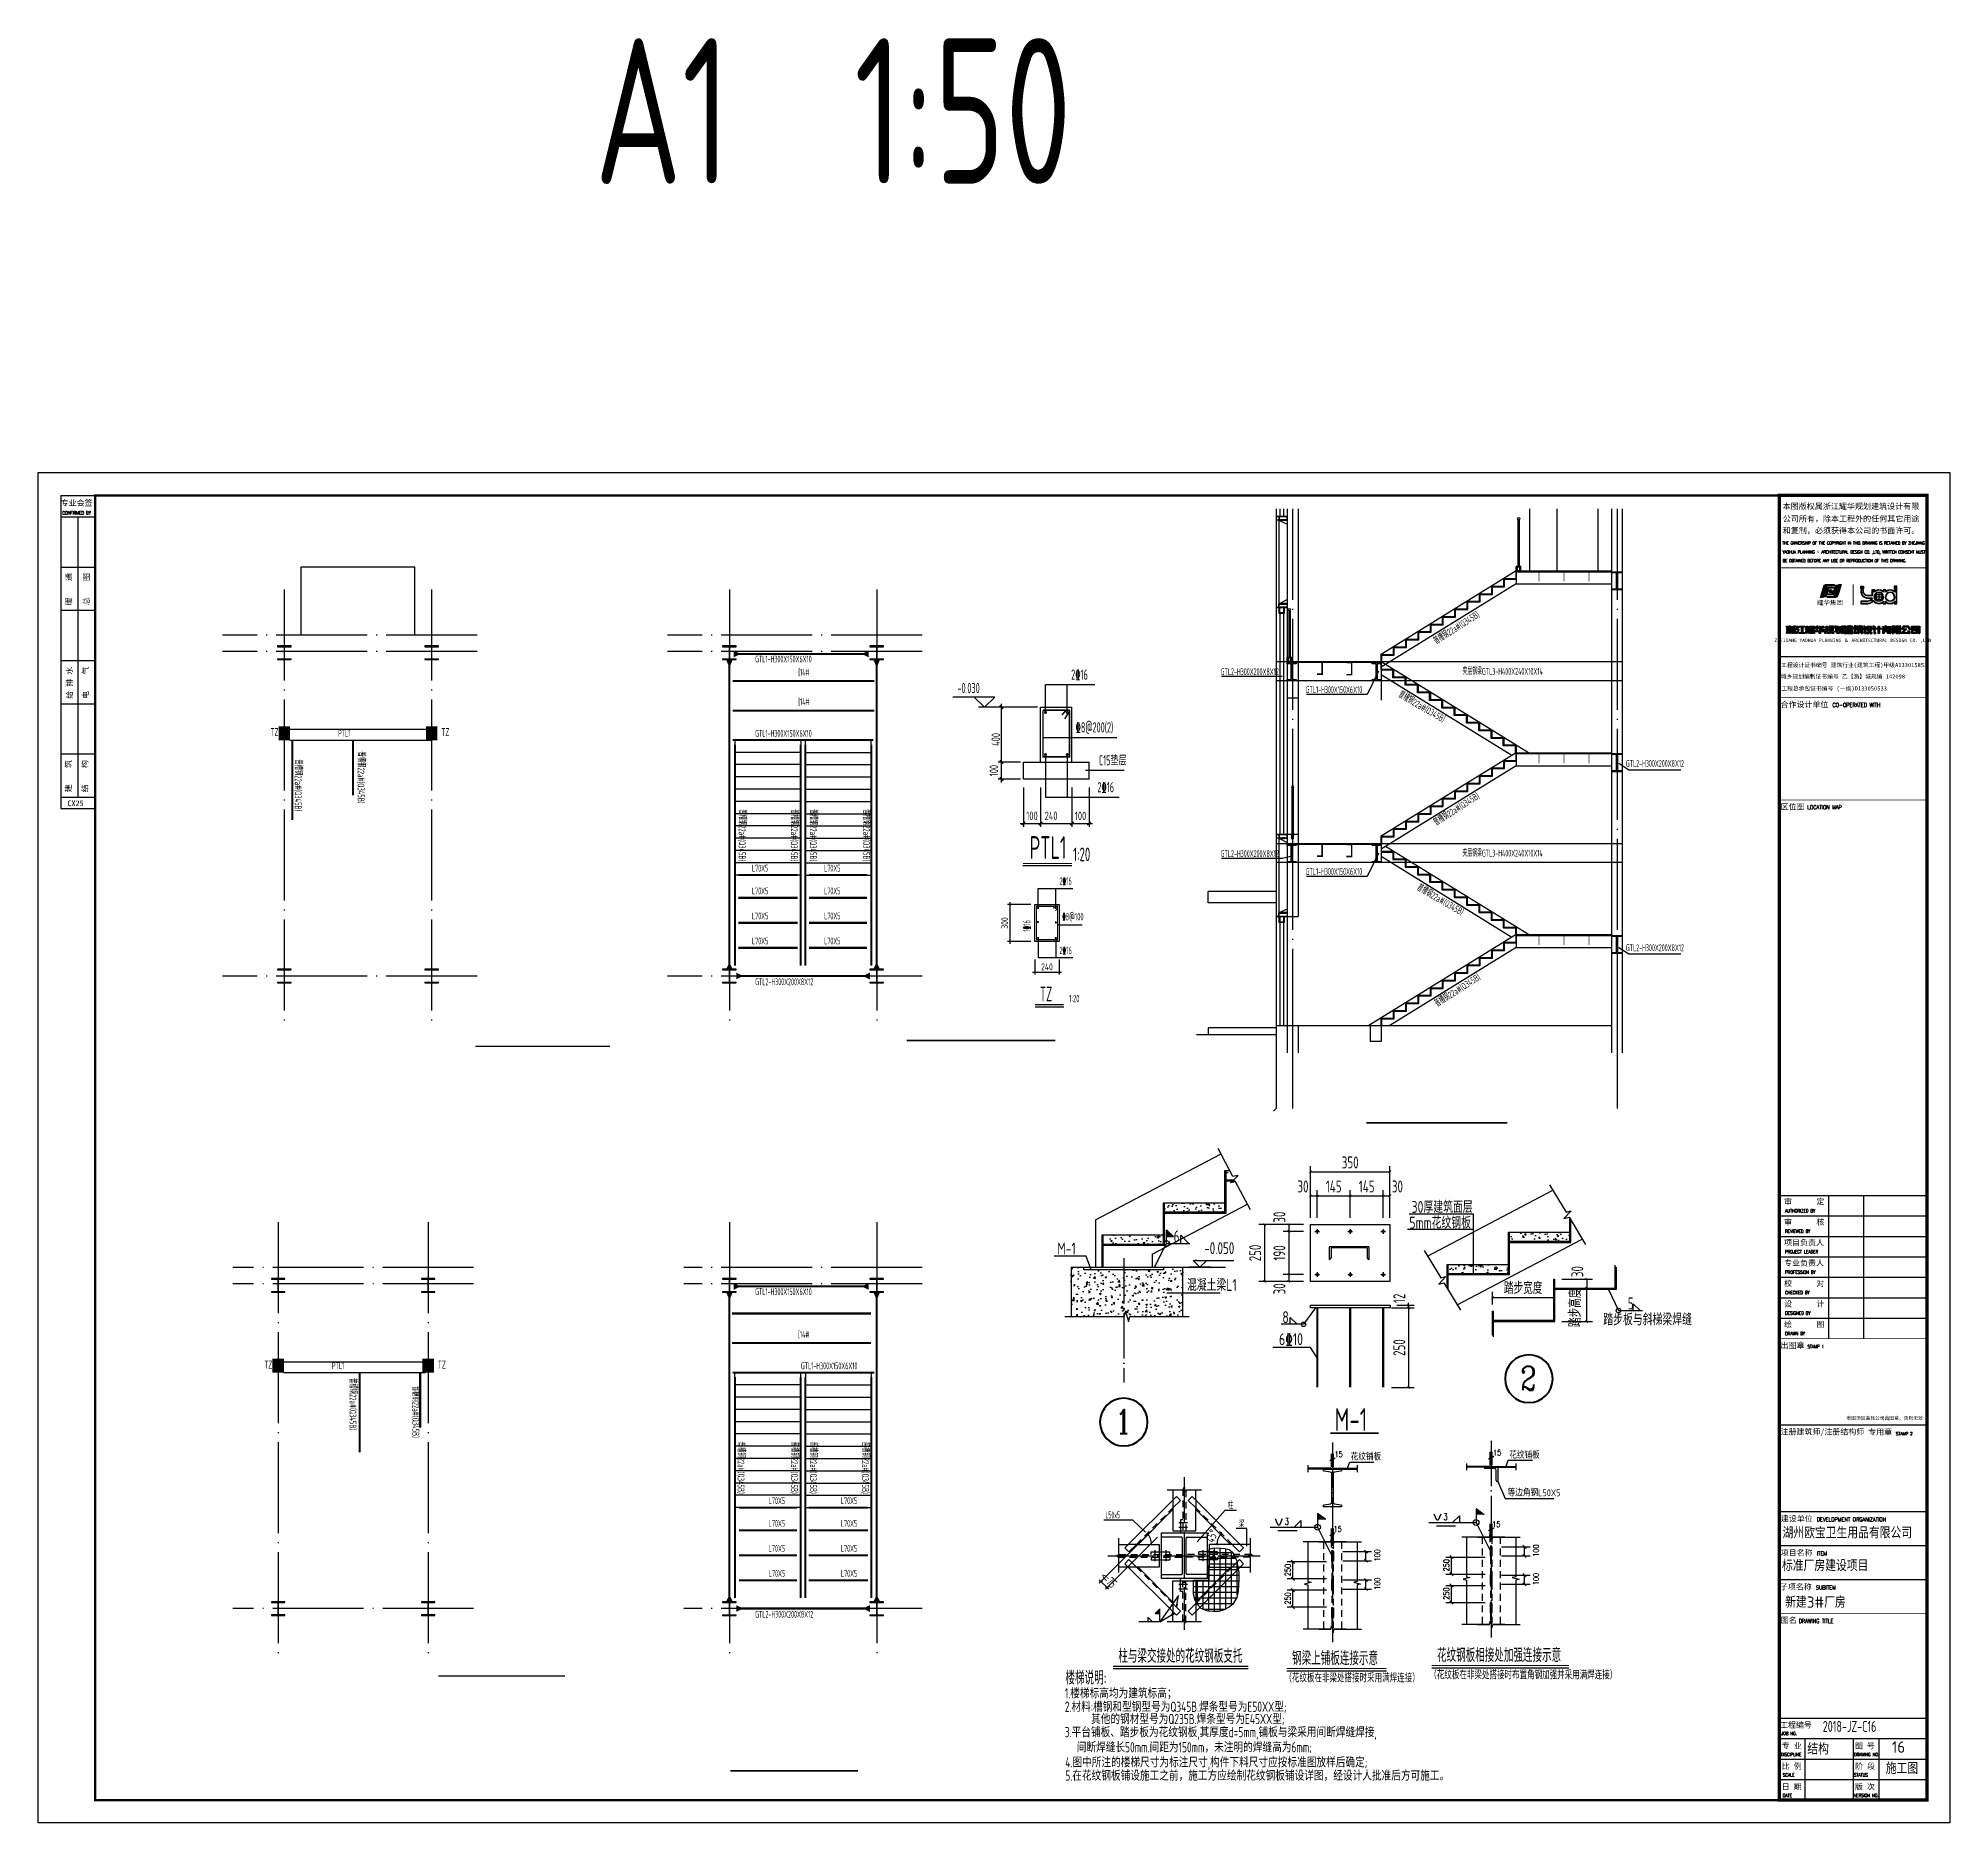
# Model space of a CAD drawing. Extents: x -138012 to 2129925, y -311560 to 0.
# Drawn here: x 1968731 to 2010781, y -173610 to -134354 of the extents above; entities that cross this region are included whole.
import ezdxf
from ezdxf.enums import TextEntityAlignment as Align

# ---------------------------------------------------------------- set-up
doc = ezdxf.new("R2010")
doc.units = 0
doc.header["$LTSCALE"] = 1000
doc.header["$MEASUREMENT"] = 0
for name, pattern in [('3', [5, 3, -2]), ('DOTE', [2.42, 2, -0.2, 0.02, -0.2]), ('X', [5, 3, -2])]:
    doc.linetypes.add(name, pattern=pattern)
doc.layers.get('0').update_dxf_attribs({"linetype": 'CONTINUOUS'})
doc.layers.get('Defpoints').update_dxf_attribs({"linetype": 'CONTINUOUS'})
for name, color, linetype in [('11', 3, 'CONTINUOUS'), ('1505', 2, 'CONTINUOUS'), ('3', 3, 'CONTINUOUS'), ('710', 3, 'CONTINUOUS'), ('AXIS', 3, 'CONTINUOUS'), ('AXIS_TEXT', 7, 'CONTINUOUS'), ('BASE_DE_NUM', 7, 'CONTINUOUS'), ('BASE_DE_TEXT', 7, 'CONTINUOUS'), ('BEAM_DE', 7, 'CONTINUOUS'), ('COL', 2, 'CONTINUOUS'), ('COLU', 7, 'CONTINUOUS'), ('COLU_HATCH', 251, 'CONTINUOUS'), ('DIM', 3, 'CONTINUOUS'), ('DOOR', 1, 'CONTINUOUS'), ('DOTE', 253, 'DOTE'), ('GJ', 4, 'CONTINUOUS'), ('GZ', 2, 'CONTINUOUS'), ('H', 8, 'CONTINUOUS'), ('NUM', 7, 'CONTINUOUS'), ('PUB_DIM', 3, 'CONTINUOUS'), ('PUB_TEXT', 7, 'CONTINUOUS'), ('PUB_TITLE', 4, 'CONTINUOUS'), ('REIN', 1, 'CONTINUOUS'), ('STAIR', 2, 'CONTINUOUS'), ('STEEL', 6, 'CONTINUOUS'), ('TEXT', 7, 'CONTINUOUS'), ('THIN', 7, 'CONTINUOUS'), ('TQ', 7, 'CONTINUOUS'), ('WALL', 6, 'CONTINUOUS'), ('WELD', 7, 'CONTINUOUS'), ('WINDOW', 4, 'CONTINUOUS'), ('勒脚', 50, 'CONTINUOUS'), ('台阶', 64, 'CONTINUOUS'), ('图层1', 53, 'CONTINUOUS'), ('图框', 4, 'CONTINUOUS'), ('填充', 8, 'CONTINUOUS'), ('字符串标注', 253, 'CONTINUOUS'), ('家具', 35, 'CONTINUOUS'), ('屋面线', 43, 'CONTINUOUS'), ('屋顶平面线', 53, 'CONTINUOUS'), ('引线', 7, 'CONTINUOUS'), ('彩钢墙', 3, 'CONTINUOUS'), ('柱构件', 2, 'CONTINUOUS'), ('栏杆', 42, 'CONTINUOUS'), ('梁构件', 4, 'CONTINUOUS'), ('楼梯', 3, 'CONTINUOUS'), ('立面图', 40, 'CONTINUOUS'), ('详图构件线', 4, 'CONTINUOUS')]:
    doc.layers.add(name, color=color, linetype=linetype)
doc.layers.add('填充剖面墙', color=6, linetype='CONTINUOUS', lineweight=30)
doc.styles.add('-黑体', font='simhei.ttf', dxfattribs={"width": 0.8})
doc.styles.add('COMPLEX', font='COMPLEX')
doc.styles.add('DIM_FONT', font='SIMPLEX.shx', dxfattribs={"width": 0.8})
doc.styles.add('FF', font='tssdeng.shx', dxfattribs={"width": 0.7, "bigfont": 'tssdchn.shx'})
doc.styles.add('iIcon2', font='')
doc.styles.add('MIMI-TKWZ', font='romanc.shx', dxfattribs={"width": 0.75, "oblique": 15, "bigfont": 'bigfont.shx'})
doc.styles.add('ROMANS', font='romans', dxfattribs={"width": 0.8, "height": 4})
doc.styles.get("Standard").update_dxf_attribs({"font": 'GBENOR', "bigfont": 'GBCBIG'})
doc.styles.add('STYLE1', font='tssdeng.shx', dxfattribs={"height": 8, "bigfont": 'tssdchn.shx'})
doc.styles.add('TSSD_3摱搀^樟', font='Tssdeng.shx', dxfattribs={"width": 0.7, "bigfont": 'hztxt.shx'})
doc.styles.add('TSSD_Dimension', font='tssdeng.shx', dxfattribs={"width": 0.7, "bigfont": 'hztxt.shx'})
doc.styles.add('TSSD_Norm', font='Tssdeng.shx', dxfattribs={"bigfont": 'hztxt.shx'})
doc.styles.add('TSSD_REIN', font='tssdeng.shx', dxfattribs={"width": 0.7, "bigfont": 'tssdchn.shx'})
doc.styles.add('图框艺术体', font='simhei.ttf', dxfattribs={"width": 0.9})
doc.styles.get('iIcon2').set_extended_font_data('SimSun')
doc.dimstyles.new('DIMN200', dxfattribs={"dimscale": 2, "dimtxt": 300, "dimasz": 100, "dimexe": 250, "dimexo": 300, "dimgap": 150, "dimtad": 1, "dimdec": 0, "dimzin": 0, "dimdsep": 46, "dimtxsty": 'DIM_FONT', "dimblk": 'ARCHTICK', "dimcen": 0.09, "dimclrt": 7, "dimazin": 2, "dimtfac": 1, "dimtdec": 0, "dimtix": 1, "dimtmove": 2, "dimatfit": 3, "dimfxl": 0, "dimtolj": 1, "dimtzin": 0, "dimarcsym": 0})
doc.dimstyles.new('TSSD_100_100', dxfattribs={"dimtxt": 300, "dimasz": 100, "dimexe": 250, "dimexo": 250, "dimgap": 100, "dimtad": 1, "dimdec": 0, "dimzin": 0, "dimdsep": 46, "dimtxsty": 'TSSD_Dimension', "dimblk": '_TSDBK', "dimcen": 0, "dimclrt": 7, "dimadec": 0, "dimazin": 0, "dimtfac": 1, "dimtdec": 0, "dimtix": 1, "dimtmove": 2, "dimatfit": 3, "dimldrblk": '_TSDBK', "dimfxl": 0, "dimtolj": 1, "dimtzin": 0, "dimarcsym": 0})
doc.dimstyles.new('TSSD_20_100', dxfattribs={"dimtxt": 300, "dimasz": 80, "dimexe": 100, "dimexo": 250, "dimgap": 80, "dimtad": 1, "dimdec": 0, "dimlfac": 0.2, "dimzin": 0, "dimdsep": 46, "dimtxsty": 'TSSD_REIN', "dimblk": 'ARCHTICK', "dimcen": 0, "dimdle": 100, "dimclrd": 3, "dimclre": 3, "dimclrt": 7, "dimadec": 0, "dimazin": 0, "dimtfac": 1, "dimtdec": 0, "dimtix": 1, "dimtmove": 2, "dimatfit": 3, "dimldrblk": 'ARCHTICK', "dimfxl": 0, "dimtolj": 1, "dimtzin": 0, "dimarcsym": 0})
doc.dimstyles.new('TSSD_50_1', dxfattribs={"dimscale": 100, "dimtxt": 3, "dimasz": 1, "dimexe": 1, "dimexo": 2.5, "dimgap": 1, "dimtad": 1, "dimdec": 0, "dimlfac": 50, "dimzin": 0, "dimdsep": 46, "dimtxsty": 'TSSD_REIN', "dimblk": 'ARCHTICK', "dimcen": 0, "dimdle": 1, "dimclrt": 7, "dimadec": 0, "dimazin": 0, "dimtfac": 1, "dimtdec": 0, "dimtix": 1, "dimtmove": 2, "dimatfit": 3, "dimfxl": 0, "dimtolj": 1, "dimtzin": 0, "dimarcsym": 0})
doc.dimstyles.new('TSSD_LEADER_STYLE_200.0', dxfattribs={"dimtxt": 0.18, "dimasz": 200, "dimexe": 0.18, "dimexo": 0.0625, "dimgap": 0.09, "dimtad": 0, "dimtih": 1, "dimtoh": 1, "dimdec": 4, "dimzin": 0, "dimdsep": 46, "dimtxsty": 'Standard', "dimcen": 0.09, "dimadec": 0, "dimazin": 0, "dimtfac": 1, "dimtdec": 4, "dimtofl": 0, "dimtmove": 0, "dimatfit": 3, "dimfxl": 0, "dimtolj": 1, "dimtzin": 0, "dimarcsym": 0})

msp = doc.modelspace()

# ---------------------------------------------------------------- texts
at = {"layer": 'PUB_TEXT', "style": 'STYLE1'}
for s, p in [('结构', (2007647.256, -171983.478)), ('16', (2009507.598, -171943.789)), ('施工图', (2009371.288, -172409.95))]:
    msp.add_text(s, height=250, dxfattribs=at).set_placement(p, align=Align.MIDDLE_LEFT)
at = {"layer": 'TEXT'}
for s, height, style, width, p in [('A1  1:50', 3200, 'FF', 0.7, (1980968.521, -137553.624)), ('GTL1-H300X150X6X10', 150, 'TSSD_REIN', 0.55, (1984503.575, -148085.931)), ('[14#', 150, 'TSSD_REIN', 0.55, (1985452.197, -148374.995)), ('GTL2-H300X200X8X12', 150, 'TSSD_REIN', 0.55, (1994745.549, -148363.849)), ('夹层钢梁GTL3-H400X240X10X14', 150, 'TSSD_REIN', 0.55, (2000062.489, -148355.47)), ('GTL1-H300X150X6X10', 150, 'TSSD_REIN', 0.55, (1996613.704, -148758.388)), ('[14#', 150, 'TSSD_REIN', 0.55, (1985452.197, -149024.995)), ('TZ', 175, 'TSSD_REIN', 0.55, (1973839.477, -149704.86)), ('PTL1', 150, 'TSSD_REIN', 0.55, (1975328.129, -149715.084)), ('TZ', 175, 'TSSD_REIN', 0.55, (1977598.153, -149704.86)), ('GTL1-H300X150X6X10', 150, 'TSSD_REIN', 0.55, (1984503.575, -149719.725)), ('GTL2-H300X200X8X12', 150, 'TSSD_REIN', 0.55, (2003657.949, -150382.615)), ('GTL2-H300X200X8X12', 150, 'TSSD_REIN', 0.55, (1994745.549, -152363.849)), ('夹层钢梁GTL3-H400X240X10X14', 150, 'TSSD_REIN', 0.55, (2000062.489, -152355.47)), ('L70X5', 150, 'TSSD_REIN', 0.55, (1984432.985, -152685.826)), ('L70X5', 150, 'TSSD_REIN', 0.55, (1986019.936, -152685.826)), ('GTL1-H300X150X6X10', 150, 'TSSD_REIN', 0.55, (1996613.704, -152758.388)), ('L70X5', 150, 'TSSD_REIN', 0.55, (1984432.985, -153185.826)), ('L70X5', 150, 'TSSD_REIN', 0.55, (1986019.936, -153185.826)), ('L70X5', 150, 'TSSD_REIN', 0.55, (1984432.985, -153735.826)), ('L70X5', 150, 'TSSD_REIN', 0.55, (1986019.936, -153735.826)), ('L70X5', 150, 'TSSD_REIN', 0.55, (1984432.985, -154285.826)), ('L70X5', 150, 'TSSD_REIN', 0.55, (1986019.936, -154285.826)), ('GTL2-H300X200X8X12', 150, 'TSSD_REIN', 0.55, (2003657.949, -154436.675)), ('GTL2-H300X200X8X12', 150, 'TSSD_REIN', 0.55, (1984503.575, -155184.614)), ('GTL1-H300X150X6X10', 150, 'TSSD_REIN', 0.55, (1984503.575, -161999.913)), ('[14#', 150, 'TSSD_REIN', 0.55, (1985449.429, -162938.977)), ('TZ', 175, 'TSSD_REIN', 0.55, (1973704.027, -163618.841)), ('PTL1', 150, 'TSSD_REIN', 0.55, (1975192.68, -163629.065)), ('TZ', 175, 'TSSD_REIN', 0.55, (1977522.704, -163618.841)), ('GTL1-H300X150X6X10', 150, 'TSSD_REIN', 0.55, (1985509.589, -163633.707)), ('L70X5', 150, 'TSSD_REIN', 0.55, (1984802.363, -166599.807)), ('L70X5', 150, 'TSSD_REIN', 0.55, (1986389.313, -166599.807)), ('L70X5', 150, 'TSSD_REIN', 0.55, (1984802.363, -167099.807)), ('L70X5', 150, 'TSSD_REIN', 0.55, (1986389.313, -167099.807)), ('L70X5', 150, 'TSSD_REIN', 0.55, (1984802.363, -167649.807)), ('L70X5', 150, 'TSSD_REIN', 0.55, (1986389.313, -167649.807)), ('L70X5', 150, 'TSSD_REIN', 0.55, (1984802.363, -168199.807)), ('L70X5', 150, 'TSSD_REIN', 0.55, (1986389.313, -168199.807)), ('GTL2-H300X200X8X12', 150, 'TSSD_REIN', 0.55, (1984503.575, -169098.596)), ('楼梯说明:', 300, 'TSSD_3摱搀^樟', 0.7, (1991327.765, -170569.658)), ('1.楼梯标高均为建筑标高；', 225, 'TSSD_3摱搀^樟', 0.7, (1991313.955, -170872.88)), ('2.材料:槽钢和型钢型号为Q345B.焊条型号为E50XX型;', 225, 'TSSD_3摱搀^樟', 0.7, (1991313.955, -171169.925)), ('3.平台铺板、踏步板为花纹钢板,其厚度d=5mm,铺板与梁采用间断焊缝焊接,', 225, 'TSSD_3摱搀^樟', 0.7, (1991313.955, -171728.159)), ('其他的钢材型号为Q235B.焊条型号为E45XX型;', 225, 'TSSD_3摱搀^樟', 0.7, (1991890.722, -171439.906)), ('间断焊缝长50mm.间距为150mm，未注明的焊缝高为6mm;', 225, 'TSSD_3摱搀^樟', 0.7, (1991575.778, -172060.764)), ('4.图中所注的楼梯尺寸为标注尺寸,构件下料尺寸应按标准图放样后确定;', 225, 'TSSD_3摱搀^樟', 0.7, (1991323.988, -172391.617)), ('5.在花纹钢板铺设施工之前，施工方应绘制花纹钢板铺设详图，经设计人批准后方可施工。', 225, 'TSSD_3摱搀^樟', 0.7, (1991323.988, -172683.66))]:
    msp.add_text(s, height=height, dxfattribs=dict(at, style=style, width=width)).set_placement(p)
at = {"layer": 'TEXT', "style": 'TSSD_REIN', "width": 0.6}
for rotation, p in [(32.8685344, (1999488.395, -147693.384)), (330.1821247, (1998635.083, -148839.259)), (270, (1975758.517, -150044.937)), (270, (1974375.392, -150215.645)), (270, (1984141.565, -151313.858)), (270, (1985288.541, -151313.858)), (270, (1985705.052, -151313.858)), (270, (1986879.617, -151313.858)), (32.8685344, (1999488.395, -151682.871)), (330.1821247, (1999041.425, -153084.293)), (32.8685344, (1999510.053, -155669.501)), (270, (1975578.985, -163827.629)), (270, (1976962.111, -163998.337)), (270, (1984115.911, -165227.84)), (270, (1985290.476, -165227.84)), (270, (1985706.987, -165227.84)), (270, (1986853.957, -165227.84))]:
    msp.add_text('普槽钢22a#(Q345B)', height=150, rotation=rotation, dxfattribs=at).set_placement(p)
at = {"layer": '图层1', "style": 'TSSD_REIN', "width": 0.7}
msp.add_text('2018-JZ-C16 ', height=241.13475, dxfattribs=at).set_placement((2007987.049, -171611.266))

# ---------------------------------------------------------------- blocks, each defined once
blk = doc.blocks.new('63463456')
at = {"layer": '柱构件'}
for p, q in [((1984086, -147723), (1983786, -147723)), ((1983786, -147723), (1983786, -147738)), ((1983786, -147738), (1983931, -147738)), ((1983786, -148008), (1983786, -148023)), ((1983786, -148008), (1983931, -148008)), ((1983931, -147738), (1983931, -148008)), ((1983941, -147738), (1984086, -147738)), ((1983941, -148008), (1983941, -147738)), ((1983941, -148008), (1984086, -148008)), ((1984086, -147738), (1984086, -147723)), ((1984086, -148023), (1984086, -148008)), ((1987326, -147723), (1987026, -147723)), ((1987026, -147723), (1987026, -147738)), ((1987026, -147738), (1987171, -147738)), ((1987026, -148008), (1987026, -148023)), ((1987026, -148008), (1987171, -148008)), ((1987171, -147738), (1987171, -148008)), ((1987181, -147738), (1987326, -147738)), ((1987181, -148008), (1987181, -147738)), ((1987181, -148008), (1987326, -148008)), ((1987326, -147738), (1987326, -147723)), ((1987326, -148023), (1987326, -148008)), ((1983786, -148023), (1984086, -148023)), ((1987026, -148023), (1987326, -148023)), ((1984086, -154833), (1983786, -154833)), ((1983786, -154833), (1983786, -154848)), ((1983786, -154848), (1983931, -154848)), ((1983786, -155118), (1983786, -155133)), ((1983786, -155118), (1983931, -155118)), ((1983786, -155133), (1984086, -155133)), ((1983931, -154848), (1983931, -155118)), ((1983941, -154848), (1984086, -154848)), ((1983941, -155118), (1983941, -154848)), ((1983941, -155118), (1984086, -155118)), ((1984086, -154848), (1984086, -154833)), ((1984086, -155133), (1984086, -155118)), ((1987326, -154833), (1987026, -154833)), ((1987026, -154833), (1987026, -154848)), ((1987026, -154848), (1987171, -154848)), ((1987026, -155118), (1987026, -155133)), ((1987026, -155118), (1987171, -155118)), ((1987026, -155133), (1987326, -155133)), ((1987171, -154848), (1987171, -155118)), ((1987181, -154848), (1987326, -154848)), ((1987181, -155118), (1987181, -154848)), ((1987181, -155118), (1987326, -155118)), ((1987326, -154848), (1987326, -154833)), ((1987326, -155133), (1987326, -155118))]:
    blk.add_line(p, q, dxfattribs=at)
blk = doc.blocks.new('_Weld001')
at = {"linetype": 'ByBlock'}
blk.add_hatch(color=0, dxfattribs=at).paths.add_polyline_path([(0, 1), (0, 0.5), (0.5, 0.5)])
at = {"color": 0, "linetype": 'ByBlock'}
for p, q in [((0, 1), (0.5, 0.5)), ((0, 0), (0, 1)), ((0, 0.5), (0.5, 0.5))]:
    blk.add_line(p, q, dxfattribs=at)
blk = doc.blocks.new('_WELD003')
at = {"color": 0, "linetype": 'ByBlock'}
blk.add_circle((0, 0), 0.5, dxfattribs=at)
blk = doc.blocks.new('_WELD004')
at = {"color": 0, "linetype": 'ByBlock'}
for p, q in [((0, 1), (1, 0)), ((0, 0), (0, 1))]:
    blk.add_line(p, q, dxfattribs=at)
blk = doc.blocks.new('_ArchTick')
at = {"color": 0, "linetype": 'ByBlock', "const_width": 0.4}
blk.add_lwpolyline([(-0.5, -0.5), (0.5, 0.5)], dxfattribs=at)
blk = doc.blocks.new('*D89')
at = {"layer": 'Defpoints', "color": 0}
for p in [(1256940, -163004), (1257894, -162704), (1257894, -163004)]:
    blk.add_point(p, dxfattribs=at)
at = {"layer": 'PUB_DIM', "color": 0, "lineweight": -2}
for p, q in [((1257594, -162704), (1256690, -162704)), ((1257594, -163004), (1256690, -163004)), ((1256940, -162704), (1256940, -163004))]:
    blk.add_line(p, q, dxfattribs=at)
at = {"layer": 'PUB_DIM', "color": 0, "lineweight": -2, "xscale": 100, "yscale": 100, "zscale": 100}
for p, rotation in [((1256940, -162704), 90), ((1256940, -163004), 270)]:
    blk.add_blockref('_ArchTick', p, dxfattribs=dict(at, rotation=rotation))
at = {"layer": 'PUB_DIM', "color": 7, "insert": (1256528, -162377), "char_height": 525, "attachment_point": 5, "rotation": 90, "style": 'TSSD_Dimension'}
blk.add_mtext('\\A1;30', dxfattribs=at)
blk = doc.blocks.new('*D90')
at = {"layer": 'Defpoints', "color": 0}
for p in [(1257894, -163004), (1256940, -164904), (1257894, -164904)]:
    blk.add_point(p, dxfattribs=at)
at = {"layer": 'PUB_DIM', "color": 0, "lineweight": -2}
for p, q in [((1257594, -163004), (1256690, -163004)), ((1256940, -163004), (1256940, -164904)), ((1257594, -164904), (1256690, -164904))]:
    blk.add_line(p, q, dxfattribs=at)
at = {"layer": 'PUB_DIM', "color": 0, "lineweight": -2, "xscale": 100, "yscale": 100, "zscale": 100}
for p, rotation in [((1256940, -163004), 90), ((1256940, -164904), 270)]:
    blk.add_blockref('_ArchTick', p, dxfattribs=dict(at, rotation=rotation))
at = {"layer": 'PUB_DIM', "color": 7, "insert": (1256528, -163954), "char_height": 525, "attachment_point": 5, "rotation": 90, "style": 'TSSD_Dimension'}
blk.add_mtext('\\A1;190', dxfattribs=at)
blk = doc.blocks.new('*D91')
at = {"layer": 'Defpoints', "color": 0}
for p in [(1256940, -165204), (1257894, -164904), (1257894, -165204)]:
    blk.add_point(p, dxfattribs=at)
at = {"layer": 'PUB_DIM', "color": 0, "lineweight": -2}
for p, q in [((1257594, -164904), (1256690, -164904)), ((1257594, -165204), (1256690, -165204)), ((1256940, -164904), (1256940, -165204))]:
    blk.add_line(p, q, dxfattribs=at)
at = {"layer": 'PUB_DIM', "color": 0, "lineweight": -2, "xscale": 100, "yscale": 100, "zscale": 100}
for p, rotation in [((1256940, -164904), 90), ((1256940, -165204), 270)]:
    blk.add_blockref('_ArchTick', p, dxfattribs=dict(at, rotation=rotation))
at = {"layer": 'PUB_DIM', "color": 7, "insert": (1256528, -165532), "char_height": 525, "attachment_point": 5, "rotation": 90, "style": 'TSSD_Dimension'}
blk.add_mtext('\\A1;30', dxfattribs=at)
blk = doc.blocks.new('*D92')
at = {"layer": 'Defpoints', "color": 0}
for p in [(1258194, -161442), (1257894, -162704), (1258194, -162704)]:
    blk.add_point(p, dxfattribs=at)
at = {"layer": 'PUB_DIM', "color": 0, "lineweight": -2}
for p, q in [((1257894, -162404), (1257894, -161192)), ((1257894, -161442), (1258194, -161442)), ((1258194, -162404), (1258194, -161192))]:
    blk.add_line(p, q, dxfattribs=at)
at = {"layer": 'PUB_DIM', "color": 0, "lineweight": -2, "xscale": 100, "yscale": 100, "zscale": 100, "rotation": 180}
blk.add_blockref('_ArchTick', (1257894, -161442), dxfattribs=at)
at = {"layer": 'PUB_DIM', "color": 0, "lineweight": -2, "xscale": 100, "yscale": 100, "zscale": 100}
blk.add_blockref('_ArchTick', (1258194, -161442), dxfattribs=at)
at = {"layer": 'PUB_DIM', "color": 7, "insert": (1257566, -161029), "char_height": 525, "attachment_point": 5, "style": 'TSSD_Dimension'}
blk.add_mtext('\\A1;30', dxfattribs=at)
blk = doc.blocks.new('*D93')
at = {"layer": 'Defpoints', "color": 0}
for p in [(1259644, -161442), (1258194, -162704), (1259644, -162704)]:
    blk.add_point(p, dxfattribs=at)
at = {"layer": 'PUB_DIM', "color": 0, "lineweight": -2}
for p, q in [((1258194, -162404), (1258194, -161192)), ((1258194, -161442), (1259644, -161442)), ((1259644, -162404), (1259644, -161192))]:
    blk.add_line(p, q, dxfattribs=at)
at = {"layer": 'PUB_DIM', "color": 0, "lineweight": -2, "xscale": 100, "yscale": 100, "zscale": 100, "rotation": 180}
blk.add_blockref('_ArchTick', (1258194, -161442), dxfattribs=at)
at = {"layer": 'PUB_DIM', "color": 0, "lineweight": -2, "xscale": 100, "yscale": 100, "zscale": 100}
blk.add_blockref('_ArchTick', (1259644, -161442), dxfattribs=at)
at = {"layer": 'PUB_DIM', "color": 7, "insert": (1258919, -161029), "char_height": 525, "attachment_point": 5, "style": 'TSSD_Dimension'}
blk.add_mtext('\\A1;145', dxfattribs=at)
blk = doc.blocks.new('*D94')
at = {"layer": 'Defpoints', "color": 0}
for p in [(1261094, -161442), (1259644, -162704), (1261094, -162704)]:
    blk.add_point(p, dxfattribs=at)
at = {"layer": 'PUB_DIM', "color": 0, "lineweight": -2}
for p, q in [((1259644, -162404), (1259644, -161192)), ((1259644, -161442), (1261094, -161442)), ((1261094, -162404), (1261094, -161192))]:
    blk.add_line(p, q, dxfattribs=at)
at = {"layer": 'PUB_DIM', "color": 0, "lineweight": -2, "xscale": 100, "yscale": 100, "zscale": 100, "rotation": 180}
blk.add_blockref('_ArchTick', (1259644, -161442), dxfattribs=at)
at = {"layer": 'PUB_DIM', "color": 0, "lineweight": -2, "xscale": 100, "yscale": 100, "zscale": 100}
blk.add_blockref('_ArchTick', (1261094, -161442), dxfattribs=at)
at = {"layer": 'PUB_DIM', "color": 7, "insert": (1260369, -161029), "char_height": 525, "attachment_point": 5, "style": 'TSSD_Dimension'}
blk.add_mtext('\\A1;145', dxfattribs=at)
blk = doc.blocks.new('*D95')
at = {"layer": 'Defpoints', "color": 0}
for p in [(1261394, -161442), (1261094, -162704), (1261394, -162704)]:
    blk.add_point(p, dxfattribs=at)
at = {"layer": 'PUB_DIM', "color": 0, "lineweight": -2}
for p, q in [((1261094, -162404), (1261094, -161192)), ((1261094, -161442), (1261394, -161442)), ((1261394, -162404), (1261394, -161192))]:
    blk.add_line(p, q, dxfattribs=at)
at = {"layer": 'PUB_DIM', "color": 0, "lineweight": -2, "xscale": 100, "yscale": 100, "zscale": 100, "rotation": 180}
blk.add_blockref('_ArchTick', (1261094, -161442), dxfattribs=at)
at = {"layer": 'PUB_DIM', "color": 0, "lineweight": -2, "xscale": 100, "yscale": 100, "zscale": 100}
blk.add_blockref('_ArchTick', (1261394, -161442), dxfattribs=at)
at = {"layer": 'PUB_DIM', "color": 7, "insert": (1261721, -161029), "char_height": 525, "attachment_point": 5, "style": 'TSSD_Dimension'}
blk.add_mtext('\\A1;30', dxfattribs=at)
blk = doc.blocks.new('*D96')
at = {"layer": 'Defpoints', "color": 0}
for p in [(1261394, -160381), (1257894, -162704), (1261394, -162704)]:
    blk.add_point(p, dxfattribs=at)
at = {"layer": 'PUB_DIM', "color": 0, "lineweight": -2}
for p, q in [((1257894, -162404), (1257894, -160131)), ((1257894, -160381), (1261394, -160381)), ((1261394, -162404), (1261394, -160131))]:
    blk.add_line(p, q, dxfattribs=at)
at = {"layer": 'PUB_DIM', "color": 0, "lineweight": -2, "xscale": 100, "yscale": 100, "zscale": 100, "rotation": 180}
blk.add_blockref('_ArchTick', (1257894, -160381), dxfattribs=at)
at = {"layer": 'PUB_DIM', "color": 0, "lineweight": -2, "xscale": 100, "yscale": 100, "zscale": 100}
blk.add_blockref('_ArchTick', (1261394, -160381), dxfattribs=at)
at = {"layer": 'PUB_DIM', "color": 7, "insert": (1259644, -159969), "char_height": 525, "attachment_point": 5, "style": 'TSSD_Dimension'}
blk.add_mtext('\\A1;350', dxfattribs=at)
blk = doc.blocks.new('*D97')
at = {"layer": 'Defpoints', "color": 0}
for p in [(1257894, -162704), (1255877, -165204), (1257894, -165204)]:
    blk.add_point(p, dxfattribs=at)
at = {"layer": 'PUB_DIM', "color": 0, "lineweight": -2}
for p, q in [((1257594, -162704), (1255627, -162704)), ((1255877, -162704), (1255877, -165204)), ((1257594, -165204), (1255627, -165204))]:
    blk.add_line(p, q, dxfattribs=at)
at = {"layer": 'PUB_DIM', "color": 0, "lineweight": -2, "xscale": 100, "yscale": 100, "zscale": 100}
for p, rotation in [((1255877, -162704), 90), ((1255877, -165204), 270)]:
    blk.add_blockref('_ArchTick', p, dxfattribs=dict(at, rotation=rotation))
at = {"layer": 'PUB_DIM', "color": 7, "insert": (1255464, -163954), "char_height": 525, "attachment_point": 5, "rotation": 90, "style": 'TSSD_Dimension'}
blk.add_mtext('\\A1;250', dxfattribs=at)
blk = doc.blocks.new('*D98')
at = {"layer": 'Defpoints', "color": 0}
for p in [(1261397, -166247), (1261397, -166367), (1262215, -166247)]:
    blk.add_point(p, dxfattribs=at)
at = {"layer": 'PUB_DIM', "color": 0, "lineweight": -2}
for p, q in [((1261697, -166247), (1262465, -166247)), ((1261697, -166367), (1262465, -166367)), ((1262215, -166247), (1262215, -166147)), ((1262215, -166367), (1262215, -166247)), ((1262215, -166367), (1262215, -166467))]:
    blk.add_line(p, q, dxfattribs=at)
at = {"layer": 'PUB_DIM', "color": 0, "lineweight": -2, "xscale": 100, "yscale": 100, "zscale": 100}
for p, rotation in [((1262215, -166247), 270), ((1262215, -166367), 90)]:
    blk.add_blockref('_ArchTick', p, dxfattribs=dict(at, rotation=rotation))
at = {"layer": 'PUB_DIM', "color": 7, "insert": (1261803, -165950), "char_height": 525, "attachment_point": 5, "rotation": 90, "style": 'TSSD_Dimension'}
blk.add_mtext('\\A1;12', dxfattribs=at)
blk = doc.blocks.new('*D99')
at = {"layer": 'Defpoints', "color": 0}
for p in [(1261160, -166367), (1261160, -169867), (1262215, -169867)]:
    blk.add_point(p, dxfattribs=at)
at = {"layer": 'PUB_DIM', "color": 0, "lineweight": -2}
for p, q in [((1261460, -166367), (1262465, -166367)), ((1262215, -166367), (1262215, -169867)), ((1261460, -169867), (1262465, -169867))]:
    blk.add_line(p, q, dxfattribs=at)
at = {"layer": 'PUB_DIM', "color": 0, "lineweight": -2, "xscale": 100, "yscale": 100, "zscale": 100}
for p, rotation in [((1262215, -166367), 90), ((1262215, -169867), 270)]:
    blk.add_blockref('_ArchTick', p, dxfattribs=dict(at, rotation=rotation))
at = {"layer": 'PUB_DIM', "color": 7, "insert": (1261803, -168117), "char_height": 525, "attachment_point": 5, "rotation": 90, "style": 'TSSD_Dimension'}
blk.add_mtext('\\A1;250', dxfattribs=at)
blk = doc.blocks.new('详图符号')
at = {"layer": 'TEXT', "lineweight": 50}
blk.add_circle((0, 0), 7, dxfattribs=at)
at = {"layer": 'TEXT', "lineweight": 0, "style": 'COMPLEX', "width": 1.555556}
blk.add_attdef('5', text='', height=7, dxfattribs=at).set_placement((-2.2, -3.34), (2.47, -3.34), align=Align.FIT)
blk = doc.blocks.new('*D400')
at = {"layer": 'Defpoints', "color": 0}
for p in [(1258597, -159724), (1255897, -160329), (1258597, -160329)]:
    blk.add_point(p, dxfattribs=at)
at = {"layer": 'PUB_DIM', "color": 0, "lineweight": -2}
for p, q in [((1255897, -160029), (1255897, -159474)), ((1255897, -159724), (1258597, -159724)), ((1258597, -160029), (1258597, -159474))]:
    blk.add_line(p, q, dxfattribs=at)
at = {"layer": 'PUB_DIM', "color": 0, "lineweight": -2, "xscale": 100, "yscale": 100, "zscale": 100, "rotation": 180}
blk.add_blockref('_ArchTick', (1255897, -159724), dxfattribs=at)
at = {"layer": 'PUB_DIM', "color": 0, "lineweight": -2, "xscale": 100, "yscale": 100, "zscale": 100}
blk.add_blockref('_ArchTick', (1258597, -159724), dxfattribs=at)
at = {"layer": 'PUB_DIM', "color": 7, "insert": (1257247, -159312), "char_height": 525, "attachment_point": 5, "style": 'TSSD_Dimension'}
blk.add_mtext('\\A1;踏步宽度', dxfattribs=at)
blk = doc.blocks.new('*D401')
at = {"layer": 'Defpoints', "color": 0}
for p in [(1258647, -159312), (1260042, -159312), (1258647, -160779)]:
    blk.add_point(p, dxfattribs=at)
at = {"layer": 'PUB_DIM', "color": 0, "lineweight": -2}
for p, q in [((1258947, -159312), (1260292, -159312)), ((1260042, -160779), (1260042, -159312)), ((1258947, -160779), (1260292, -160779))]:
    blk.add_line(p, q, dxfattribs=at)
at = {"layer": 'PUB_DIM', "color": 0, "lineweight": -2, "xscale": 100, "yscale": 100, "zscale": 100}
for p, rotation in [((1260042, -159312), 90), ((1260042, -160779), 270)]:
    blk.add_blockref('_ArchTick', p, dxfattribs=dict(at, rotation=rotation))
at = {"layer": 'PUB_DIM', "color": 7, "insert": (1259529, -160177), "char_height": 525, "attachment_point": 5, "rotation": 90, "style": 'TSSD_Dimension'}
blk.add_mtext('\\A1;踏步高度', dxfattribs=at)
blk = doc.blocks.new('*D402')
at = {"layer": 'Defpoints', "color": 0}
for p in [(1258647, -158912), (1258647, -159312), (1260042, -159312)]:
    blk.add_point(p, dxfattribs=at)
at = {"layer": 'PUB_DIM', "color": 0, "lineweight": -2}
for p, q in [((1258947, -158912), (1260292, -158912)), ((1260042, -158912), (1260042, -159312)), ((1258947, -159312), (1260292, -159312))]:
    blk.add_line(p, q, dxfattribs=at)
at = {"layer": 'PUB_DIM', "color": 0, "lineweight": -2, "xscale": 100, "yscale": 100, "zscale": 100}
for p, rotation in [((1260042, -158912), 90), ((1260042, -159312), 270)]:
    blk.add_blockref('_ArchTick', p, dxfattribs=dict(at, rotation=rotation))
at = {"layer": 'PUB_DIM', "color": 7, "insert": (1259629, -158585), "char_height": 525, "attachment_point": 5, "rotation": 90, "style": 'TSSD_Dimension'}
blk.add_mtext('\\A1;30', dxfattribs=at)
blk = doc.blocks.new('*D80')
at = {"layer": 'Defpoints', "color": 0}
for p in [(-161611, 198263), (-161342, 197995), (-164012, 195862)]:
    blk.add_point(p, dxfattribs=at)
at = {"layer": 'DIM', "color": 0, "lineweight": -2}
for p, q in [((-161787, 198087), (-164082, 195791)), ((-161519, 197818), (-163814, 195523)), ((-164012, 195862), (-164082, 195933)), ((-163743, 195594), (-164012, 195862)), ((-163743, 195594), (-163673, 195523))]:
    blk.add_line(p, q, dxfattribs=at)
at = {"layer": 'DIM', "color": 0, "lineweight": -2, "xscale": 100, "yscale": 100, "zscale": 100}
for p, rotation in [((-164012, 195862), 314.9999635890269), ((-163743, 195594), 134.9999635890269)]:
    blk.add_blockref('_ArchTick', p, dxfattribs=dict(at, rotation=rotation))
at = {"layer": 'DIM', "color": 7, "insert": (-163665, 195940), "char_height": 400, "attachment_point": 5, "rotation": 314.99996, "style": 'TSSD_Dimension'}
blk.add_mtext('\\A1;<=75', dxfattribs=at)
blk = doc.blocks.new('_TSDBK')
blk.add_line((-1, 0), (0, 0))
at = {"const_width": 0.5}
blk.add_lwpolyline([(-0.7, -0.7), (0.7, 0.7)], dxfattribs=at)
blk = doc.blocks.new('*D81')
at = {"layer": 'Defpoints', "color": 0}
for p in [(-160842, 199102), (-161803, 197668), (-162450, 197495), (-162450, 197495), (-161442, 197495)]:
    blk.add_point(p, dxfattribs=at)
at = {"layer": 'TEXT', "color": 0, "lineweight": -2}
blk.add_arc((-162450, 197495), 669, 0, 44.99997, dxfattribs=at)
for p, rotation in [((-161976, 197968), 134.9999651902913), ((-161780, 197495), 270.0000000000002)]:
    blk.add_blockref('_ArchTick', p, dxfattribs=dict(at, rotation=rotation))
at = {"layer": 'TEXT', "color": 7, "insert": (-161829, 197752), "char_height": 3, "attachment_point": 5, "rotation": 292.49998, "style": 'TSSD_Dimension'}
blk.add_mtext('\\A1;45°', dxfattribs=at)
blk = doc.blocks.new('*D82')
at = {"layer": 'Defpoints', "color": 0}
for p in [(-159842, 199102), (-158814, 197830), (-159242, 197495), (-158235, 197495), (-158235, 197495)]:
    blk.add_point(p, dxfattribs=at)
at = {"layer": 'DIM', "color": 0, "lineweight": -2}
blk.add_arc((-158235, 197495), 669, 135.00003, 180, dxfattribs=at)
at = {"layer": 'DIM', "color": 0, "lineweight": -2, "xscale": 100, "yscale": 100, "zscale": 100}
for p, rotation in [((-158708, 197968), 45.00003480917707), ((-158904, 197495), 269.9999999999998)]:
    blk.add_blockref('_ArchTick', p, dxfattribs=dict(at, rotation=rotation))
at = {"layer": 'DIM', "color": 7, "insert": (-159130, 197866), "char_height": 400, "attachment_point": 5, "rotation": 67.50002, "style": 'TSSD_Dimension'}
blk.add_mtext('\\A1;45°', dxfattribs=at)
blk = doc.blocks.new('6345634563456456')
at = {"layer": '710', "color": 0, "linetype": 'ByBlock'}
for p, q in [((462094, -508668), (462094, -506258)), ((463479, -508668), (463479, -506258)), ((461344, -509419), (461344, -508668)), ((464230, -509419), (464230, -508668))]:
    blk.add_line(p, q, dxfattribs=at)
at = {"layer": 'BASE_DE_NUM', "const_width": 50}
blk.add_lwpolyline([(463479, -513130), (461319, -513130)], dxfattribs=at)
at = {"layer": 'BASE_DE_NUM'}
blk.add_lwpolyline([(463479, -513230), (461319, -513230)], dxfattribs=at)
at = {"layer": 'BASE_DE_TEXT'}
blk.add_line((462094, -506258), (463479, -506258), dxfattribs=at)
at = {"layer": 'BEAM_DE'}
blk.add_line((461344, -508668), (464230, -508668), dxfattribs=at)
at = {"layer": 'COLU'}
blk.add_line((464073, -509021), (465768, -509021), dxfattribs=at)
at = {"layer": 'DIM'}
for p, q in [((461967, -506258), (460228, -506258)), ((460378, -508818), (460378, -506108)), ((461216, -508668), (460228, -508668)), ((461216, -508668), (460228, -508668)), ((460378, -509569), (460378, -508518)), ((461216, -509419), (460228, -509419)), ((461344, -509794), (461344, -511524)), ((462094, -509794), (462094, -511524)), ((462094, -509794), (462094, -511524)), ((463479, -509794), (463479, -511524)), ((463479, -509794), (463479, -511524)), ((464230, -509794), (464230, -511524)), ((461194, -511374), (462244, -511374)), ((461944, -511374), (463630, -511374)), ((463329, -511374), (464380, -511374))]:
    blk.add_line(p, q, dxfattribs=at)
at = {"layer": 'REIN', "const_width": 67.5}
for points in [[(463371, -506389), (463371, -508442), (462203, -508442), (462203, -506389)], [(462203, -506389), (463371, -506389)], [(463209, -506390), (463042, -506598)], [(463327, -506507), (463159, -506766)]]:
    blk.add_lwpolyline(points, dxfattribs=at)
for points in [[(462280, -506486, 1), (462347, -506486, 1)], [(463236, -506486, 1), (463303, -506486, 1)], [(462280, -508341, 1), (462347, -508341, 1)], [(463236, -508341, 1), (463303, -508341, 1)]]:
    blk.add_lwpolyline(points, format="xyb", close=True, dxfattribs=at)
at = {"layer": 'TEXT'}
for p, q in [((462313, -506486), (462313, -505260)), ((462313, -505260), (464485, -505260)), ((463269, -506486), (463269, -505260)), ((462203, -507587), (465445, -507587)), ((462313, -508341), (462313, -510217)), ((463269, -508341), (463269, -510217)), ((462313, -510217), (465549, -510217))]:
    blk.add_line(p, q, dxfattribs=at)
at = {"layer": 'THIN'}
for p, q in [((460081, -505808), (458243, -505808)), ((459631, -506258), (459180, -505808)), ((460228, -506258), (459363, -506258)), ((459631, -506258), (460081, -505808)), ((464230, -509419), (461344, -509419))]:
    blk.add_line(p, q, dxfattribs=at)
at = {"layer": 'DIM', "xscale": 150.0825037474278, "yscale": 150.0825037474278, "zscale": 150.0825037474278}
for p, rotation in [((460371, -506258), 90), ((460378, -508668), 90), ((460378, -509419), 270), ((461344, -511374), 180), ((462094, -511374), 180), ((463479, -511374), 180)]:
    blk.add_blockref('_ArchTick', p, dxfattribs=dict(at, rotation=rotation))
for p in [(462094, -511374), (463479, -511374), (464230, -511374)]:
    blk.add_blockref('_ArchTick', p, dxfattribs=at)
at = {"layer": 'BASE_DE_NUM', "style": 'TSSD_REIN', "width": 0.6}
blk.add_text('PTL1', height=1000.6, dxfattribs=at).set_placement((462424, -512930), align=Align.CENTER)
blk.add_text('1:20', height=600.3, dxfattribs=at).set_placement((463528, -513030))
at = {"layer": 'DIM', "color": 7, "char_height": 375.2, "attachment_point": 5, "rotation": 90, "style": 'TSSD_Dimension'}
for s, insert in [('400', (460124, -507674)), ('\\A1;100', (460040, -509043))]:
    blk.add_mtext(s, dxfattribs=dict(at, insert=insert))
at = {"layer": 'DIM', "color": 7, "char_height": 375.2, "attachment_point": 5, "style": 'TSSD_Dimension'}
for s, insert in [('\\A1;100', (461719, -511036)), ('240', (462559, -511036)), ('\\A1;100', (463855, -511036))]:
    blk.add_mtext(s, dxfattribs=dict(at, insert=insert))
at = {"layer": 'TEXT', "style": 'TSSD_REIN', "width": 0.6}
for s, height, p in [('2%%13216', 450.2, (463444, -505180)), ('%%1328@200(2)', 450.25, (463638, -507503)), ('C15垫层', 450.2, (464664, -508953)), ('2%%13216', 450.2, (464597, -510137))]:
    blk.add_text(s, height=height, dxfattribs=at).set_placement(p, align=Align.BOTTOM_LEFT)
blk.add_text('-0.030', height=450.2, dxfattribs=at).set_placement((459421, -505637), align=Align.RIGHT)
blk = doc.blocks.new('*D393')
at = {"layer": 'Defpoints', "color": 0}
for p in [(2032596, -160153), (2031419, -161774), (2032596, -161774)]:
    blk.add_point(p, dxfattribs=at)
at = {"layer": 'DIM', "color": 3, "lineweight": -2}
for p, q in [((2032346, -160153), (2031319, -160153)), ((2031419, -160053), (2031419, -161874)), ((2032346, -161774), (2031319, -161774))]:
    blk.add_line(p, q, dxfattribs=at)
at = {"layer": 'DIM', "color": 3, "lineweight": -2, "xscale": 80, "yscale": 80, "zscale": 80}
for p, rotation in [((2031419, -160153), 90), ((2031419, -161774), 270)]:
    blk.add_blockref('_ArchTick', p, dxfattribs=dict(at, rotation=rotation))
at = {"layer": 'DIM', "color": 7, "insert": (2031189, -160963), "char_height": 300, "attachment_point": 5, "rotation": 90, "style": 'TSSD_REIN'}
blk.add_mtext('\\A1;300', dxfattribs=at)
blk = doc.blocks.new('_reinbk')
blk.add_line((0, 0), (0, 0))
blk = doc.blocks.new('*D394')
at = {"layer": 'Defpoints', "color": 0}
for p in [(2032510, -162314), (2033588, -162314), (2033588, -163122)]:
    blk.add_point(p, dxfattribs=at)
at = {"layer": 'DIM', "color": 3, "lineweight": -2}
for p, q in [((2032410, -163122), (2033688, -163122)), ((2032510, -162564), (2032510, -163222)), ((2033588, -162564), (2033588, -163222))]:
    blk.add_line(p, q, dxfattribs=at)
at = {"layer": 'DIM', "color": 3, "lineweight": -2, "xscale": 80, "yscale": 80, "zscale": 80, "rotation": 180}
blk.add_blockref('_ArchTick', (2032510, -163122), dxfattribs=at)
at = {"layer": 'DIM', "color": 3, "lineweight": -2, "xscale": 80, "yscale": 80, "zscale": 80}
blk.add_blockref('_ArchTick', (2033588, -163122), dxfattribs=at)
at = {"layer": 'DIM', "color": 7, "insert": (2033049, -162892), "char_height": 300, "attachment_point": 5, "style": 'TSSD_REIN'}
blk.add_mtext('\\A1;240', dxfattribs=at)
blk = doc.blocks.new('654634')
at = {"layer": '图框'}
for p, q in [((71967, -136041), (73467, -136041)), ((71967, -136041), (71967, -149325)), ((71967, -136987), (73467, -136987)), ((71967, -139193), (73467, -139193)), ((71967, -141099), (73467, -141099)), ((71967, -143306), (73467, -143306)), ((71967, -145212), (73467, -145212)), ((71967, -147419), (73467, -147419)), ((71967, -149325), (73467, -149325)), ((71967, -149325), (71967, -149825)), ((71967, -149825), (73467, -149825))]:
    blk.add_line(p, q, dxfattribs=at)
blk.add_lwpolyline([(72717, -149325), (72717, -136987)], dxfattribs=at)
at = {"layer": '图框', "style": 'iIcon2'}
for s, p in [('专业会签', (71956, -136500)), ('CX25', (72252, -149714))]:
    blk.add_text(s, height=250, dxfattribs=at).set_placement(p)
at = {"layer": '图框', "style": 'MIMI-TKWZ', "width": 0.75}
blk.add_text('CONFIRMED BY', height=145, dxfattribs=at).set_placement((72026, -136885))
at = {"layer": '图框', "style": 'iIcon2'}
for s, p in [('暖    通', (72436, -140877)), ('总    图', (73213, -140877)), ('给 排 水', (72469, -144990)), ('电    气', (73176, -144990)), ('建    筑', (72418, -149103)), ('结    构', (73149, -149103))]:
    blk.add_text(s, height=250, rotation=90, dxfattribs=at).set_placement(p)
blk = doc.blocks.new('yhlogo01')
at = {"layer": '家具'}
h = blk.add_hatch(color=5, dxfattribs=at)
h.dxf.hatch_style = 1
h.paths.add_polyline_path([(243496, -10479, 0.2174728), (243119, -10652, 0.1075559), (242813, -11212), (242091, -13670), (242749, -13670), (243418, -11390, -0.1971789), (243830, -10875, -0.1273347), (244024, -10824), (245336, -10824), (245437, -10479)])
h = blk.add_hatch(color=5, dxfattribs=at)
h.dxf.hatch_style = 1
h.paths.add_polyline_path([(243801, -11271, 0.1093665), (243592, -11650), (243050, -13497), (243448, -13497), (243959, -11757, -0.1253068), (244114, -11495, -0.1991992), (244327, -11407), (245165, -11407), (245235, -11169), (244026, -11169, 0.2155994)])
h = blk.add_hatch(color=5, dxfattribs=at)
h.dxf.hatch_style = 1
h.paths.add_polyline_path([(245735, -13670, 0.2174728), (246113, -13497, 0.1075559), (246419, -12937), (247141, -10479), (246483, -10479), (245814, -12759, -0.1971789), (245402, -13274, -0.1273347), (245207, -13325), (243896, -13325), (243794, -13670)])
h = blk.add_hatch(color=5, dxfattribs=at)
h.dxf.hatch_style = 1
h.paths.add_polyline_path([(245431, -12878, 0.1093665), (245639, -12499), (246182, -10652), (245784, -10652), (245273, -12392, -0.1253068), (245117, -12654, -0.1991992), (244905, -12742), (244067, -12742), (243997, -12980), (245206, -12980, 0.2155994)])
h = blk.add_hatch(color=1, dxfattribs=at)
h.dxf.hatch_style = 1
h.paths.add_polyline_path([(244991, -12140, 1), (244202, -12140, 1)])
at = {"layer": '家具', "color": 5}
for points in [[(242091, -13670), (242813, -11212, -0.1075559), (243119, -10652, -0.2174728), (243496, -10479), (245437, -10479), (245336, -10824), (244024, -10824, 0.1273347), (243830, -10875, 0.1971247), (243418, -11389), (242749, -13670)], [(243050, -13497), (243592, -11650, -0.1093665), (243801, -11271, -0.2155994), (244026, -11169), (245235, -11169), (245165, -11407), (244327, -11407, 0.1991992), (244114, -11495, 0.1253068), (243959, -11757), (243448, -13497)], [(247141, -10479), (246419, -12937, -0.1075559), (246113, -13497, -0.2174728), (245735, -13670), (243794, -13670), (243896, -13325), (245207, -13325, 0.1273347), (245402, -13274, 0.1971247), (245814, -12759), (246483, -10479)], [(246182, -10652), (245639, -12499, -0.1093665), (245431, -12878, -0.2155994), (245206, -12980), (243997, -12980), (244067, -12742), (244905, -12742, 0.1991992), (245117, -12654, 0.1253068), (245273, -12392), (245784, -10652)]]:
    blk.add_lwpolyline(points, format="xyb", close=True, dxfattribs=at)
at = {"layer": '家具', "color": 1}
blk.add_circle((244597, -12140), 394, dxfattribs=at)
blk = doc.blocks.new('A1')
h = blk.add_hatch(color=0)
h.dxf.hatch_style = 1
edge = h.paths.add_edge_path()
edge.add_line((499908, 391800), (499805, 391800))
edge.add_line((499805, 391800), (499805, 391813))
edge.add_line((499805, 391813), (499746, 391813))
edge.add_line((499746, 391813), (499746, 391800))
edge.add_line((499746, 391800), (499663, 391800))
edge.add_line((499663, 391800), (499663, 391771))
edge.add_line((499663, 391771), (499746, 391771))
edge.add_line((499746, 391771), (499746, 391743))
edge.add_line((499746, 391743), (499650, 391743))
edge.add_line((499650, 391743), (499650, 391712))
edge.add_line((499650, 391712), (499746, 391712))
edge.add_line((499746, 391712), (499746, 391684))
edge.add_line((499746, 391684), (499663, 391684))
edge.add_line((499663, 391684), (499663, 391655))
edge.add_line((499663, 391655), (499746, 391655))
edge.add_line((499746, 391655), (499746, 391629))
edge.add_line((499746, 391629), (499663, 391629))
edge.add_line((499663, 391629), (499663, 391600))
edge.add_line((499663, 391600), (499746, 391600))
edge.add_line((499746, 391600), (499746, 391574))
edge.add_line((499746, 391574), (499657, 391574))
edge.add_line((499657, 391574), (499657, 391542))
edge.add_line((499657, 391542), (499746, 391542))
edge.add_line((499746, 391542), (499746, 391514))
edge.add_line((499746, 391514), (499649, 391514))
edge.add_spline(control_points=[(499649, 391514), (499648, 391514), (499646, 391514), (499642, 391515), (499639, 391515), (499634, 391517), (499633, 391518), (499632, 391519)], knot_values=[0.951371, 0.951371, 0.951371, 0.951371, 1.090703, 1.090703, 1.408925, 1.408925, 1.574417, 1.574417, 1.574417, 1.574417], degree=3, periodic=0)
edge.add_line((499632, 391519), (499630, 391520))
edge.add_line((499630, 391520), (499630, 391628))
edge.add_spline(control_points=[(499630, 391628), (499629, 391630), (499628, 391632), (499626, 391637), (499624, 391640), (499619, 391645), (499616, 391648), (499614, 391650)], knot_values=[3.391104, 3.391104, 3.391104, 3.391104, 3.526235, 3.526235, 3.74708, 3.74708, 3.945294, 3.945294, 3.945294, 3.945294], degree=3, periodic=0)
edge.add_line((499614, 391650), (499610, 391653))
edge.add_line((499610, 391653), (499614, 391656))
edge.add_spline(control_points=[(499614, 391656), (499616, 391657), (499617, 391659), (499621, 391663), (499624, 391666), (499627, 391671), (499629, 391674), (499630, 391677), (499630, 391678), (499630, 391678)], knot_values=[2.311832, 2.311832, 2.311832, 2.311832, 2.450793, 2.450793, 2.675986, 2.675986, 2.901179, 2.901179, 2.912092, 2.912092, 2.912092, 2.912092], degree=3, periodic=0)
edge.add_line((499630, 391678), (499630, 391776))
edge.add_spline(control_points=[(499630, 391776), (499630, 391778), (499630, 391780), (499629, 391784), (499629, 391786), (499627, 391791), (499625, 391793), (499622, 391797), (499620, 391799), (499615, 391802), (499612, 391803), (499606, 391805), (499603, 391806), (499598, 391807), (499596, 391807), (499594, 391807)], knot_values=[-0.099464, -0.099464, -0.099464, -0.099464, 0.07948, 0.07948, 0.34792, 0.34792, 0.61636, 0.61636, 0.884801, 0.884801, 1.153241, 1.153241, 1.421681, 1.421681, 1.570955, 1.570955, 1.570955, 1.570955], degree=3, periodic=0)
edge.add_line((499594, 391807), (499547, 391807))
edge.add_line((499547, 391807), (499547, 391767))
edge.add_line((499547, 391767), (499557, 391767))
edge.add_spline(control_points=[(499557, 391767), (499560, 391767), (499562, 391766), (499564, 391764), (499566, 391763), (499568, 391761), (499569, 391760), (499570, 391757), (499571, 391756), (499571, 391754)], knot_values=[3.386552, 3.386552, 3.386552, 3.386552, 3.627015, 3.627015, 3.904526, 3.904526, 4.182037, 4.182037, 4.349186, 4.349186, 4.349186, 4.349186], degree=3, periodic=0)
edge.add_line((499571, 391754), (499571, 391685))
edge.add_spline(control_points=[(499571, 391685), (499571, 391685), (499571, 391685), (499571, 391684), (499571, 391683), (499570, 391680), (499570, 391679), (499568, 391677), (499567, 391676), (499564, 391674), (499562, 391673), (499560, 391673), (499559, 391673), (499557, 391673)], knot_values=[-1.4875, -1.4875, -1.4875, -1.4875, -1.436354, -1.436354, -1.196219, -1.196219, -0.898229, -0.898229, -0.60024, -0.60024, -0.187336, -0.187336, 0.019116, 0.019116, 0.019116, 0.019116], degree=3, periodic=0)
edge.add_line((499557, 391673), (499547, 391673))
edge.add_line((499547, 391673), (499547, 391633))
edge.add_line((499547, 391633), (499557, 391633))
edge.add_spline(control_points=[(499557, 391633), (499560, 391632), (499561, 391632), (499564, 391631), (499565, 391630), (499567, 391628), (499568, 391627), (499570, 391625), (499570, 391624), (499571, 391622), (499571, 391621), (499571, 391619)], knot_values=[0.098321, 0.098321, 0.098321, 0.098321, 0.387888, 0.387888, 0.647728, 0.647728, 0.907568, 0.907568, 1.167408, 1.167408, 1.336231, 1.336231, 1.336231, 1.336231], degree=3, periodic=0)
edge.add_line((499571, 391619), (499571, 391527))
edge.add_spline(control_points=[(499571, 391527), (499571, 391525), (499571, 391524), (499570, 391521), (499569, 391520), (499567, 391518), (499566, 391517), (499563, 391515), (499561, 391515), (499558, 391514), (499557, 391514), (499556, 391514)], knot_values=[1.586368, 1.586368, 1.586368, 1.586368, 1.872585, 1.872585, 2.185501, 2.185501, 2.498416, 2.498416, 2.9093, 2.9093, 3.114742, 3.114742, 3.114742, 3.114742], degree=3, periodic=0)
edge.add_line((499556, 391514), (499547, 391514))
edge.add_line((499547, 391514), (499547, 391474))
edge.add_line((499547, 391474), (499595, 391474))
edge.add_spline(control_points=[(499595, 391474), (499597, 391475), (499600, 391475), (499606, 391476), (499611, 391477), (499616, 391479), (499618, 391480), (499620, 391481)], knot_values=[1.6576, 1.6576, 1.6576, 1.6576, 1.78893, 1.78893, 2.017153, 2.017153, 2.129372, 2.129372, 2.129372, 2.129372], degree=3, periodic=0)
edge.add_line((499620, 391481), (499622, 391482))
edge.add_line((499622, 391482), (499624, 391481))
edge.add_spline(control_points=[(499624, 391481), (499626, 391480), (499628, 391479), (499633, 391477), (499637, 391476), (499642, 391475), (499644, 391475), (499646, 391474)], knot_values=[0.97232, 0.97232, 0.97232, 0.97232, 1.112941, 1.112941, 1.348801, 1.348801, 1.463491, 1.463491, 1.463491, 1.463491], degree=3, periodic=0)
edge.add_line((499646, 391474), (499927, 391474))
edge.add_line((499927, 391474), (499927, 391514))
edge.add_line((499927, 391514), (499805, 391514))
edge.add_line((499805, 391514), (499805, 391542))
edge.add_line((499805, 391542), (499916, 391542))
edge.add_line((499916, 391542), (499916, 391574))
edge.add_line((499916, 391574), (499805, 391574))
edge.add_line((499805, 391574), (499805, 391600))
edge.add_line((499805, 391600), (499910, 391600))
edge.add_line((499910, 391600), (499910, 391629))
edge.add_line((499910, 391629), (499805, 391629))
edge.add_line((499805, 391629), (499805, 391655))
edge.add_line((499805, 391655), (499873, 391655))
edge.add_spline(control_points=[(499873, 391655), (499875, 391656), (499877, 391656), (499882, 391657), (499885, 391658), (499890, 391660), (499893, 391662), (499898, 391665), (499900, 391667), (499903, 391671), (499905, 391674), (499907, 391678), (499908, 391681), (499908, 391684), (499908, 391685), (499908, 391686)], knot_values=[-1.462334, -1.462334, -1.462334, -1.462334, -1.321738, -1.321738, -1.078276, -1.078276, -0.834814, -0.834814, -0.591353, -0.591353, -0.347891, -0.347891, -0.104429, -0.104429, 0.00471, 0.00471, 0.00471, 0.00471], degree=3, periodic=0)
edge.add_line((499908, 391686), (499908, 391712))
edge.add_line((499908, 391712), (499927, 391712))
edge.add_line((499927, 391712), (499927, 391743))
edge.add_line((499927, 391743), (499908, 391743))
edge.add_line((499908, 391743), (499908, 391800))
h.paths.add_polyline_path([(499805, 391771), (499856, 391771), (499856, 391743), (499805, 391743)], flags=16)
edge = h.paths.add_edge_path(flags=16)
edge.add_line((499805, 391712), (499856, 391712))
edge.add_line((499856, 391712), (499856, 391696))
edge.add_spline(control_points=[(499856, 391696), (499856, 391695), (499856, 391694), (499855, 391691), (499854, 391690), (499853, 391688), (499852, 391687), (499849, 391685), (499847, 391685), (499844, 391684), (499843, 391684), (499842, 391684)], knot_values=[1.651, 1.651, 1.651, 1.651, 1.918465, 1.918465, 2.217067, 2.217067, 2.515668, 2.515668, 2.928565, 2.928565, 3.135013, 3.135013, 3.135013, 3.135013], degree=3, periodic=0)
edge.add_line((499842, 391684), (499805, 391684))
edge.add_line((499805, 391684), (499805, 391712))
at = {"layer": 'WALL', "color": 0}
for p, q in [((499594, 391807), (499547, 391807)), ((499547, 391807), (499547, 391767)), ((499547, 391767), (499557, 391767)), ((499557, 391673), (499547, 391673)), ((499547, 391673), (499547, 391633)), ((499547, 391633), (499557, 391633)), ((499556, 391514), (499547, 391514)), ((499547, 391514), (499547, 391474)), ((499547, 391474), (499595, 391474)), ((499571, 391754), (499571, 391685)), ((499571, 391619), (499571, 391527)), ((499614, 391656), (499610, 391653)), ((499614, 391650), (499610, 391653)), ((499620, 391481), (499622, 391482)), ((499624, 391481), (499622, 391482)), ((499630, 391678), (499630, 391776)), ((499630, 391520), (499630, 391628)), ((499632, 391519), (499630, 391520)), ((499646, 391474), (499927, 391474)), ((499746, 391514), (499649, 391514)), ((499746, 391743), (499650, 391743)), ((499650, 391743), (499650, 391712)), ((499650, 391712), (499746, 391712)), ((499746, 391574), (499657, 391574)), ((499657, 391574), (499657, 391542)), ((499657, 391542), (499746, 391542)), ((499746, 391800), (499663, 391800)), ((499663, 391800), (499663, 391771)), ((499663, 391771), (499746, 391771)), ((499746, 391684), (499663, 391684)), ((499663, 391684), (499663, 391655)), ((499663, 391655), (499746, 391655)), ((499746, 391629), (499663, 391629)), ((499663, 391629), (499663, 391600)), ((499663, 391600), (499746, 391600)), ((499805, 391813), (499746, 391813)), ((499746, 391813), (499746, 391800)), ((499746, 391771), (499746, 391743)), ((499746, 391712), (499746, 391684)), ((499746, 391655), (499746, 391629)), ((499746, 391600), (499746, 391574)), ((499746, 391542), (499746, 391514)), ((499805, 391800), (499805, 391813)), ((499908, 391800), (499805, 391800)), ((499805, 391771), (499856, 391771)), ((499805, 391743), (499805, 391771)), ((499856, 391743), (499805, 391743)), ((499805, 391684), (499805, 391712)), ((499805, 391712), (499856, 391712)), ((499842, 391684), (499805, 391684)), ((499805, 391629), (499805, 391655)), ((499805, 391655), (499873, 391655)), ((499910, 391629), (499805, 391629)), ((499805, 391574), (499805, 391600)), ((499805, 391600), (499910, 391600)), ((499916, 391574), (499805, 391574)), ((499805, 391514), (499805, 391542)), ((499805, 391542), (499916, 391542)), ((499927, 391514), (499805, 391514)), ((499856, 391771), (499856, 391743)), ((499856, 391712), (499856, 391696)), ((499908, 391743), (499908, 391800)), ((499927, 391743), (499908, 391743)), ((499908, 391686), (499908, 391712)), ((499908, 391712), (499927, 391712)), ((499910, 391600), (499910, 391629)), ((499916, 391542), (499916, 391574)), ((499927, 391712), (499927, 391743)), ((499927, 391474), (499927, 391514))]:
    blk.add_line(p, q, dxfattribs=at)
for points, knots in [([(499556, 391514), (499557, 391514), (499558, 391514), (499561, 391515), (499563, 391515), (499566, 391517), (499567, 391518), (499569, 391520), (499570, 391521), (499571, 391524), (499571, 391525), (499571, 391527)], [1.586368, 1.586368, 1.586368, 1.586368, 1.79181, 1.79181, 2.202694, 2.202694, 2.51561, 2.51561, 2.828525, 2.828525, 3.114742, 3.114742, 3.114742, 3.114742]), ([(499571, 391754), (499571, 391756), (499570, 391757), (499569, 391760), (499568, 391761), (499566, 391763), (499564, 391764), (499562, 391766), (499560, 391767), (499557, 391767)], [3.3865517, 3.3865517, 3.3865517, 3.3865517, 3.5537011, 3.5537011, 3.831212, 3.831212, 4.1087229, 4.1087229, 4.3491863, 4.3491863, 4.3491863, 4.3491863]), ([(499557, 391673), (499559, 391673), (499560, 391673), (499562, 391673), (499564, 391674), (499567, 391676), (499568, 391677), (499570, 391679), (499570, 391680), (499571, 391683), (499571, 391684), (499571, 391685), (499571, 391685), (499571, 391685)], [-1.4875, -1.4875, -1.4875, -1.4875, -1.281048, -1.281048, -0.868144, -0.868144, -0.570155, -0.570155, -0.272165, -0.272165, -0.032031, -0.032031, 0.019116, 0.019116, 0.019116, 0.019116]), ([(499571, 391619), (499571, 391621), (499571, 391622), (499570, 391624), (499570, 391625), (499568, 391627), (499567, 391628), (499565, 391630), (499564, 391631), (499561, 391632), (499560, 391632), (499557, 391633)], [0.098321, 0.098321, 0.098321, 0.098321, 0.267144, 0.267144, 0.526983, 0.526983, 0.786823, 0.786823, 1.046663, 1.046663, 1.336231, 1.336231, 1.336231, 1.336231]), ([(499630, 391776), (499630, 391778), (499630, 391780), (499629, 391784), (499629, 391786), (499627, 391791), (499625, 391793), (499622, 391797), (499620, 391799), (499615, 391802), (499612, 391803), (499606, 391805), (499603, 391806), (499598, 391807), (499596, 391807), (499594, 391807)], [-0.099464, -0.099464, -0.099464, -0.099464, 0.07948, 0.07948, 0.34792, 0.34792, 0.61636, 0.61636, 0.884801, 0.884801, 1.153241, 1.153241, 1.421681, 1.421681, 1.570955, 1.570955, 1.570955, 1.570955]), ([(499595, 391474), (499597, 391475), (499600, 391475), (499606, 391476), (499611, 391477), (499616, 391479), (499618, 391480), (499620, 391481)], [1.6575999, 1.6575999, 1.6575999, 1.6575999, 1.7889303, 1.7889303, 2.0171527, 2.0171527, 2.1293723, 2.1293723, 2.1293723, 2.1293723]), ([(499614, 391656), (499616, 391657), (499617, 391659), (499621, 391663), (499624, 391666), (499627, 391671), (499629, 391674), (499630, 391677), (499630, 391678), (499630, 391678)], [2.3118325, 2.3118325, 2.3118325, 2.3118325, 2.450793, 2.450793, 2.6759858, 2.6759858, 2.9011785, 2.9011785, 2.9120922, 2.9120922, 2.9120922, 2.9120922]), ([(499630, 391628), (499629, 391630), (499628, 391632), (499626, 391637), (499624, 391640), (499619, 391645), (499616, 391648), (499614, 391650)], [3.391104, 3.391104, 3.391104, 3.391104, 3.526235, 3.526235, 3.7470799, 3.7470799, 3.9452936, 3.9452936, 3.9452936, 3.9452936]), ([(499624, 391481), (499626, 391480), (499628, 391479), (499633, 391477), (499637, 391476), (499642, 391475), (499644, 391475), (499646, 391474)], [0.9723197, 0.9723197, 0.9723197, 0.9723197, 1.1129409, 1.1129409, 1.3488005, 1.3488005, 1.4634912, 1.4634912, 1.4634912, 1.4634912]), ([(499632, 391519), (499633, 391518), (499634, 391517), (499639, 391515), (499642, 391515), (499646, 391514), (499648, 391514), (499649, 391514)], [0.9513715, 0.9513715, 0.9513715, 0.9513715, 1.1168633, 1.1168633, 1.4350849, 1.4350849, 1.5744167, 1.5744167, 1.5744167, 1.5744167]), ([(499842, 391684), (499843, 391684), (499844, 391684), (499847, 391685), (499849, 391685), (499852, 391687), (499853, 391688), (499854, 391690), (499855, 391691), (499856, 391694), (499856, 391695), (499856, 391696)], [1.651, 1.651, 1.651, 1.651, 1.857448, 1.857448, 2.270345, 2.270345, 2.568947, 2.568947, 2.867548, 2.867548, 3.135013, 3.135013, 3.135013, 3.135013]), ([(499873, 391655), (499875, 391656), (499877, 391656), (499882, 391657), (499885, 391658), (499890, 391660), (499893, 391662), (499898, 391665), (499900, 391667), (499903, 391671), (499905, 391674), (499907, 391678), (499908, 391681), (499908, 391684), (499908, 391685), (499908, 391686)], [-1.462334, -1.462334, -1.462334, -1.462334, -1.321738, -1.321738, -1.078276, -1.078276, -0.834814, -0.834814, -0.591353, -0.591353, -0.347891, -0.347891, -0.104429, -0.104429, 0.00471, 0.00471, 0.00471, 0.00471])]:
    blk.add_open_spline(points, degree=3, knots=knots, dxfattribs=at)
blk = doc.blocks.new('A4')
h = blk.add_hatch(color=0)
h.dxf.hatch_style = 1
edge = h.paths.add_edge_path()
edge.add_line((500502, 391777), (500485, 391777))
edge.add_spline(control_points=[(500485, 391777), (500482, 391777), (500480, 391778), (500477, 391779), (500475, 391780), (500471, 391782), (500470, 391784), (500468, 391786), (500467, 391787), (500467, 391788)], knot_values=[0.394941, 0.394941, 0.394941, 0.394941, 0.676796, 0.676796, 0.982391, 0.982391, 1.287985, 1.287985, 1.457203, 1.457203, 1.457203, 1.457203], degree=3, periodic=0)
edge.add_line((500467, 391788), (500459, 391810))
edge.add_line((500459, 391810), (500404, 391810))
edge.add_line((500404, 391810), (500415, 391767))
edge.add_spline(control_points=[(500415, 391767), (500416, 391765), (500417, 391763), (500419, 391759), (500421, 391756), (500426, 391751), (500429, 391749), (500435, 391744), (500438, 391743), (500445, 391740), (500449, 391738), (500453, 391738), (500453, 391737), (500453, 391737)], knot_values=[0.250217, 0.250217, 0.250217, 0.250217, 0.400893, 0.400893, 0.626647, 0.626647, 0.852401, 0.852401, 1.078155, 1.078155, 1.303909, 1.303909, 1.314573, 1.314573, 1.314573, 1.314573], degree=3, periodic=0)
edge.add_line((500453, 391737), (500502, 391737))
edge.add_line((500502, 391737), (500502, 391777))
edge = h.paths.add_edge_path()
edge.add_line((500497, 391711), (500392, 391711))
edge.add_line((500392, 391711), (500392, 391671))
edge.add_line((500392, 391671), (500439, 391671))
edge.add_line((500439, 391671), (500439, 391505))
edge.add_spline(control_points=[(500439, 391505), (500439, 391503), (500439, 391502), (500440, 391497), (500441, 391495), (500443, 391491), (500445, 391488), (500449, 391484), (500451, 391483), (500456, 391479), (500459, 391478), (500465, 391476), (500468, 391475), (500472, 391475), (500473, 391474), (500474, 391474)], knot_values=[3.133189, 3.133189, 3.133189, 3.133189, 3.307114, 3.307114, 3.554268, 3.554268, 3.801423, 3.801423, 4.048577, 4.048577, 4.295731, 4.295731, 4.542885, 4.542885, 4.61825, 4.61825, 4.61825, 4.61825], degree=3, periodic=0)
edge.add_line((500474, 391474), (500523, 391474))
edge.add_line((500523, 391474), (500523, 391514))
edge.add_line((500523, 391514), (500512, 391514))
edge.add_spline(control_points=[(500512, 391514), (500510, 391514), (500508, 391515), (500505, 391516), (500504, 391516), (500502, 391518), (500501, 391519), (500499, 391521), (500499, 391522), (500498, 391524), (500498, 391525), (500497, 391526)], knot_values=[0.137449, 0.137449, 0.137449, 0.137449, 0.510359, 0.510359, 0.777646, 0.777646, 1.044934, 1.044934, 1.312222, 1.312222, 1.484048, 1.484048, 1.484048, 1.484048], degree=3, periodic=0)
edge.add_line((500497, 391526), (500497, 391711))
edge = h.paths.add_edge_path()
edge.add_spline(control_points=[(500583, 391691), (500585, 391691), (500587, 391691), (500592, 391692), (500595, 391693), (500601, 391696), (500604, 391698), (500608, 391701), (500610, 391703), (500614, 391708), (500615, 391710), (500617, 391715), (500618, 391717), (500618, 391720), (500618, 391721), (500618, 391722)], knot_values=[-1.435016, -1.435016, -1.435016, -1.435016, -1.296164, -1.296164, -1.054417, -1.054417, -0.812669, -0.812669, -0.570922, -0.570922, -0.329174, -0.329174, -0.087427, -0.087427, -0.008817, -0.008817, -0.008817, -0.008817], degree=3, periodic=0)
edge.add_line((500618, 391722), (500618, 391767))
edge.add_line((500618, 391767), (500682, 391767))
edge.add_line((500682, 391767), (500682, 391721))
edge.add_spline(control_points=[(500682, 391721), (500682, 391720), (500682, 391718), (500683, 391714), (500684, 391712), (500686, 391707), (500688, 391705), (500691, 391701), (500693, 391699), (500698, 391696), (500701, 391695), (500707, 391693), (500710, 391692), (500715, 391691), (500716, 391691), (500718, 391691)], knot_values=[-0.037851, -0.037851, -0.037851, -0.037851, 0.137966, 0.137966, 0.387157, 0.387157, 0.636348, 0.636348, 0.885539, 0.885539, 1.13473, 1.13473, 1.383921, 1.383921, 1.510622, 1.510622, 1.510622, 1.510622], degree=3, periodic=0)
edge.add_line((500718, 391691), (500768, 391691))
edge.add_line((500768, 391691), (500768, 391731))
edge.add_line((500768, 391731), (500755, 391731))
edge.add_spline(control_points=[(500755, 391731), (500753, 391731), (500752, 391731), (500749, 391732), (500748, 391732), (500746, 391734), (500745, 391734), (500743, 391736), (500743, 391737), (500742, 391739), (500741, 391740), (500741, 391742), (500741, 391743), (500741, 391744)], knot_values=[3.129563, 3.129563, 3.129563, 3.129563, 3.406533, 3.406533, 3.656908, 3.656908, 3.907283, 3.907283, 4.157658, 4.157658, 4.408033, 4.408033, 4.578286, 4.578286, 4.578286, 4.578286], degree=3, periodic=0)
edge.add_line((500741, 391744), (500741, 391807))
edge.add_line((500741, 391807), (500560, 391807))
edge.add_line((500560, 391807), (500560, 391743))
edge.add_spline(control_points=[(500560, 391743), (500559, 391741), (500559, 391740), (500557, 391737), (500556, 391736), (500554, 391734), (500552, 391733), (500549, 391731), (500548, 391731), (500546, 391731)], knot_values=[-1.252424, -1.252424, -1.252424, -1.252424, -1.030759, -1.030759, -0.713538, -0.713538, -0.396316, -0.396316, -0.206128, -0.206128, -0.206128, -0.206128], degree=3, periodic=0)
edge.add_line((500546, 391731), (500532, 391731))
edge.add_line((500532, 391731), (500539, 391691))
edge.add_line((500539, 391691), (500583, 391691))
edge = h.paths.add_edge_path()
edge.add_line((500759, 391667), (500542, 391667))
edge.add_line((500542, 391667), (500542, 391627))
edge.add_line((500542, 391627), (500688, 391627))
edge.add_line((500688, 391627), (500648, 391582))
edge.add_line((500648, 391582), (500629, 391602))
edge.add_line((500629, 391602), (500560, 391602))
edge.add_line((500560, 391602), (500612, 391542))
edge.add_line((500612, 391542), (500610, 391539))
edge.add_spline(control_points=[(500610, 391539), (500607, 391536), (500604, 391532), (500596, 391526), (500591, 391523), (500582, 391519), (500577, 391517), (500569, 391515), (500566, 391515), (500562, 391514)], knot_values=[-1.409226, -1.409226, -1.409226, -1.409226, -1.173081, -1.173081, -0.935772, -0.935772, -0.698463, -0.698463, -0.567547, -0.567547, -0.567547, -0.567547], degree=3, periodic=0)
edge.add_line((500562, 391514), (500538, 391514))
edge.add_line((500538, 391514), (500546, 391474))
edge.add_line((500546, 391474), (500598, 391474))
edge.add_spline(control_points=[(500598, 391474), (500600, 391475), (500603, 391475), (500610, 391476), (500614, 391477), (500622, 391480), (500626, 391482), (500633, 391486), (500636, 391489), (500641, 391493), (500643, 391496), (500645, 391498)], knot_values=[-1.506139, -1.506139, -1.506139, -1.506139, -1.375629, -1.375629, -1.149297, -1.149297, -0.922964, -0.922964, -0.696632, -0.696632, -0.520968, -0.520968, -0.520968, -0.520968], degree=3, periodic=0)
edge.add_line((500645, 391498), (500648, 391501))
edge.add_line((500648, 391501), (500651, 391499))
edge.add_line((500651, 391499), (500672, 391482))
edge.add_spline(control_points=[(500672, 391482), (500673, 391481), (500675, 391480), (500680, 391478), (500683, 391477), (500689, 391475), (500693, 391475), (500696, 391474), (500696, 391474), (500696, 391474)], knot_values=[0.873676, 0.873676, 0.873676, 0.873676, 1.017318, 1.017318, 1.259034, 1.259034, 1.50075, 1.50075, 1.502459, 1.502459, 1.502459, 1.502459], degree=3, periodic=0)
edge.add_line((500696, 391474), (500769, 391474))
edge.add_line((500769, 391474), (500769, 391514))
edge.add_line((500769, 391514), (500727, 391514))
edge.add_spline(control_points=[(500727, 391514), (500724, 391514), (500721, 391515), (500715, 391516), (500712, 391518), (500708, 391520), (500707, 391521), (500705, 391522)], knot_values=[0.763733, 0.763733, 0.763733, 0.763733, 1.065073, 1.065073, 1.375122, 1.375122, 1.537147, 1.537147, 1.537147, 1.537147], degree=3, periodic=0)
edge.add_line((500705, 391522), (500686, 391542))
edge.add_line((500686, 391542), (500759, 391622))
edge.add_line((500759, 391622), (500759, 391667))
at = {"layer": 'WALL', "color": 0}
for p, q in [((500497, 391711), (500392, 391711)), ((500392, 391711), (500392, 391671)), ((500392, 391671), (500439, 391671)), ((500459, 391810), (500404, 391810)), ((500404, 391810), (500415, 391767)), ((500439, 391671), (500439, 391505)), ((500453, 391737), (500502, 391737)), ((500467, 391788), (500459, 391810)), ((500474, 391474), (500523, 391474)), ((500502, 391777), (500485, 391777)), ((500497, 391526), (500497, 391711)), ((500502, 391737), (500502, 391777)), ((500523, 391514), (500512, 391514)), ((500523, 391474), (500523, 391514)), ((500539, 391691), (500532, 391731)), ((500532, 391731), (500546, 391731)), ((500562, 391514), (500538, 391514)), ((500538, 391514), (500546, 391474)), ((500583, 391691), (500539, 391691)), ((500759, 391667), (500542, 391667)), ((500542, 391667), (500542, 391627)), ((500542, 391627), (500688, 391627)), ((500546, 391474), (500598, 391474)), ((500560, 391743), (500560, 391807)), ((500560, 391807), (500741, 391807)), ((500629, 391602), (500560, 391602)), ((500560, 391602), (500612, 391542)), ((500610, 391539), (500612, 391542)), ((500682, 391767), (500618, 391767)), ((500618, 391767), (500618, 391722)), ((500648, 391582), (500629, 391602)), ((500645, 391498), (500648, 391501)), ((500688, 391627), (500648, 391582)), ((500651, 391499), (500648, 391501)), ((500651, 391499), (500672, 391482)), ((500682, 391721), (500682, 391767)), ((500686, 391542), (500759, 391622)), ((500705, 391522), (500686, 391542)), ((500696, 391474), (500769, 391474)), ((500768, 391691), (500718, 391691)), ((500769, 391514), (500727, 391514)), ((500741, 391807), (500741, 391744)), ((500755, 391731), (500768, 391731)), ((500759, 391622), (500759, 391667)), ((500768, 391731), (500768, 391691)), ((500769, 391474), (500769, 391514))]:
    blk.add_line(p, q, dxfattribs=at)
for points, knots in [([(500415, 391767), (500416, 391765), (500417, 391763), (500419, 391759), (500421, 391756), (500426, 391751), (500429, 391749), (500435, 391744), (500438, 391743), (500445, 391740), (500449, 391738), (500453, 391738), (500453, 391737), (500453, 391737)], [0.250217, 0.250217, 0.250217, 0.250217, 0.400893, 0.400893, 0.626647, 0.626647, 0.852401, 0.852401, 1.078155, 1.078155, 1.303909, 1.303909, 1.314573, 1.314573, 1.314573, 1.314573]), ([(500439, 391505), (500439, 391503), (500439, 391502), (500440, 391497), (500441, 391495), (500443, 391491), (500445, 391488), (500449, 391484), (500451, 391483), (500456, 391479), (500459, 391478), (500465, 391476), (500468, 391475), (500472, 391475), (500473, 391474), (500474, 391474)], [3.133189, 3.133189, 3.133189, 3.133189, 3.307114, 3.307114, 3.554268, 3.554268, 3.801423, 3.801423, 4.048577, 4.048577, 4.295731, 4.295731, 4.542885, 4.542885, 4.61825, 4.61825, 4.61825, 4.61825]), ([(500467, 391788), (500467, 391787), (500468, 391786), (500470, 391784), (500471, 391782), (500475, 391780), (500477, 391779), (500480, 391778), (500482, 391777), (500485, 391777)], [0.394941, 0.394941, 0.394941, 0.394941, 0.564158, 0.564158, 0.869753, 0.869753, 1.175347, 1.175347, 1.457203, 1.457203, 1.457203, 1.457203]), ([(500497, 391526), (500498, 391525), (500498, 391524), (500499, 391522), (500499, 391521), (500501, 391519), (500502, 391518), (500504, 391516), (500505, 391516), (500508, 391515), (500510, 391514), (500512, 391514)], [0.137449, 0.137449, 0.137449, 0.137449, 0.309276, 0.309276, 0.576564, 0.576564, 0.843851, 0.843851, 1.111139, 1.111139, 1.484048, 1.484048, 1.484048, 1.484048]), ([(500546, 391731), (500548, 391731), (500549, 391731), (500552, 391733), (500554, 391734), (500556, 391736), (500557, 391737), (500559, 391740), (500559, 391741), (500560, 391743)], [-1.252424, -1.252424, -1.252424, -1.252424, -1.062236, -1.062236, -0.745014, -0.745014, -0.427792, -0.427792, -0.206128, -0.206128, -0.206128, -0.206128]), ([(500562, 391514), (500566, 391515), (500569, 391515), (500577, 391517), (500582, 391519), (500591, 391523), (500596, 391526), (500604, 391532), (500607, 391536), (500610, 391539)], [-1.4092258, -1.4092258, -1.4092258, -1.4092258, -1.2783104, -1.2783104, -1.0410011, -1.0410011, -0.8036919, -0.8036919, -0.5675473, -0.5675473, -0.5675473, -0.5675473]), ([(500583, 391691), (500585, 391691), (500587, 391691), (500592, 391692), (500595, 391693), (500601, 391696), (500604, 391698), (500608, 391701), (500610, 391703), (500614, 391708), (500615, 391710), (500617, 391715), (500618, 391717), (500618, 391720), (500618, 391721), (500618, 391722)], [-1.435016, -1.435016, -1.435016, -1.435016, -1.296164, -1.296164, -1.054417, -1.054417, -0.812669, -0.812669, -0.570922, -0.570922, -0.329174, -0.329174, -0.087427, -0.087427, -0.008817, -0.008817, -0.008817, -0.008817]), ([(500598, 391474), (500600, 391475), (500603, 391475), (500610, 391476), (500614, 391477), (500622, 391480), (500626, 391482), (500633, 391486), (500636, 391489), (500641, 391493), (500643, 391496), (500645, 391498)], [-1.5061392, -1.5061392, -1.5061392, -1.5061392, -1.375629, -1.375629, -1.1492967, -1.1492967, -0.9229643, -0.9229643, -0.696632, -0.696632, -0.520968, -0.520968, -0.520968, -0.520968]), ([(500672, 391482), (500673, 391481), (500675, 391480), (500680, 391478), (500683, 391477), (500689, 391475), (500693, 391475), (500696, 391474), (500696, 391474), (500696, 391474)], [0.8703339, 0.8703339, 0.8703339, 0.8703339, 1.0173179, 1.0173179, 1.2590341, 1.2590341, 1.5007502, 1.5007502, 1.5024585, 1.5024585, 1.5024585, 1.5024585]), ([(500682, 391721), (500682, 391720), (500682, 391718), (500683, 391714), (500684, 391712), (500686, 391707), (500688, 391705), (500691, 391701), (500693, 391699), (500698, 391696), (500701, 391695), (500707, 391693), (500710, 391692), (500715, 391691), (500716, 391691), (500718, 391691)], [-0.037851, -0.037851, -0.037851, -0.037851, 0.137966, 0.137966, 0.387157, 0.387157, 0.636348, 0.636348, 0.885539, 0.885539, 1.13473, 1.13473, 1.383921, 1.383921, 1.510622, 1.510622, 1.510622, 1.510622]), ([(500705, 391522), (500707, 391521), (500708, 391520), (500712, 391518), (500715, 391516), (500721, 391515), (500724, 391514), (500727, 391514)], [0.7637332, 0.7637332, 0.7637332, 0.7637332, 0.9257587, 0.9257587, 1.2358071, 1.2358071, 1.5371473, 1.5371473, 1.5371473, 1.5371473]), ([(500741, 391744), (500741, 391743), (500741, 391742), (500741, 391740), (500742, 391739), (500743, 391737), (500743, 391736), (500745, 391734), (500746, 391734), (500748, 391732), (500749, 391732), (500752, 391731), (500753, 391731), (500755, 391731)], [3.129563, 3.129563, 3.129563, 3.129563, 3.299816, 3.299816, 3.550191, 3.550191, 3.800566, 3.800566, 4.050941, 4.050941, 4.301316, 4.301316, 4.578286, 4.578286, 4.578286, 4.578286])]:
    blk.add_open_spline(points, degree=3, knots=knots, dxfattribs=at)
blk = doc.blocks.new('A5')
h = blk.add_hatch(color=0)
h.dxf.hatch_style = 1
edge = h.paths.add_edge_path()
edge.add_line((500921, 391777), (500899, 391777))
edge.add_spline(control_points=[(500899, 391777), (500897, 391777), (500896, 391778), (500892, 391779), (500890, 391779), (500886, 391782), (500885, 391783), (500882, 391786), (500882, 391787), (500881, 391789)], knot_values=[3.593865, 3.593865, 3.593865, 3.593865, 3.782162, 3.782162, 4.095285, 4.095285, 4.408408, 4.408408, 4.57662, 4.57662, 4.57662, 4.57662], degree=3, periodic=0)
edge.add_line((500881, 391789), (500874, 391811))
edge.add_line((500874, 391811), (500819, 391811))
edge.add_line((500819, 391811), (500830, 391766))
edge.add_spline(control_points=[(500830, 391766), (500830, 391764), (500831, 391763), (500833, 391758), (500835, 391756), (500839, 391751), (500842, 391749), (500847, 391745), (500850, 391743), (500857, 391740), (500860, 391739), (500865, 391738), (500866, 391738), (500867, 391737)], knot_values=[3.364435, 3.364435, 3.364435, 3.364435, 3.521478, 3.521478, 3.75126, 3.75126, 3.981041, 3.981041, 4.210823, 4.210823, 4.440604, 4.440604, 4.499937, 4.499937, 4.499937, 4.499937], degree=3, periodic=0)
edge.add_line((500867, 391737), (500921, 391737))
edge.add_line((500921, 391737), (500921, 391777))
edge = h.paths.add_edge_path()
edge.add_line((500912, 391711), (500813, 391711))
edge.add_line((500813, 391711), (500813, 391671))
edge.add_line((500813, 391671), (500853, 391671))
edge.add_line((500853, 391671), (500853, 391504))
edge.add_spline(control_points=[(500853, 391504), (500853, 391503), (500853, 391501), (500854, 391497), (500855, 391495), (500857, 391490), (500859, 391488), (500863, 391484), (500865, 391482), (500870, 391479), (500873, 391478), (500879, 391476), (500882, 391475), (500886, 391475), (500887, 391475), (500888, 391474)], knot_values=[3.130245, 3.130245, 3.130245, 3.130245, 3.305782, 3.305782, 3.553866, 3.553866, 3.801951, 3.801951, 4.050036, 4.050036, 4.29812, 4.29812, 4.546205, 4.546205, 4.636943, 4.636943, 4.636943, 4.636943], degree=3, periodic=0)
edge.add_line((500888, 391474), (500948, 391474))
edge.add_line((500948, 391474), (500948, 391514))
edge.add_line((500948, 391514), (500926, 391514))
edge.add_spline(control_points=[(500926, 391514), (500923, 391514), (500921, 391515), (500918, 391517), (500917, 391517), (500915, 391519), (500914, 391520), (500913, 391522), (500912, 391523), (500912, 391525), (500912, 391526), (500912, 391527)], knot_values=[0.064192, 0.064192, 0.064192, 0.064192, 0.463344, 0.463344, 0.720695, 0.720695, 0.978045, 0.978045, 1.235395, 1.235395, 1.405482, 1.405482, 1.405482, 1.405482], degree=3, periodic=0)
edge.add_line((500912, 391527), (500912, 391711))
h.paths.add_polyline_path([(501192, 391706), (501101, 391706), (501101, 391810), (501042, 391810), (501042, 391706), (500942, 391706), (500942, 391667), (501042, 391667), (501042, 391474), (501101, 391474), (501101, 391667), (501192, 391667)])
at = {"layer": 'WALL', "color": 0}
for p, q in [((500912, 391711), (500813, 391711)), ((500813, 391711), (500813, 391671)), ((500813, 391671), (500853, 391671)), ((500874, 391811), (500819, 391811)), ((500819, 391811), (500830, 391766)), ((500853, 391671), (500853, 391504)), ((500867, 391737), (500921, 391737)), ((500881, 391789), (500874, 391811)), ((500888, 391474), (500948, 391474)), ((500921, 391777), (500899, 391777)), ((500912, 391527), (500912, 391711)), ((500921, 391737), (500921, 391777)), ((500948, 391514), (500926, 391514)), ((500942, 391667), (500942, 391706)), ((500942, 391706), (501042, 391706)), ((501042, 391667), (500942, 391667)), ((500948, 391474), (500948, 391514)), ((501042, 391706), (501042, 391810)), ((501042, 391810), (501101, 391810)), ((501042, 391474), (501042, 391667)), ((501101, 391474), (501042, 391474)), ((501101, 391810), (501101, 391706)), ((501101, 391706), (501192, 391706)), ((501192, 391667), (501101, 391667)), ((501101, 391667), (501101, 391474)), ((501192, 391706), (501192, 391667))]:
    blk.add_line(p, q, dxfattribs=at)
for points, knots in [([(500830, 391766), (500830, 391764), (500831, 391763), (500833, 391758), (500835, 391756), (500839, 391751), (500842, 391749), (500847, 391745), (500850, 391743), (500857, 391740), (500860, 391739), (500865, 391738), (500866, 391738), (500867, 391737)], [3.364435, 3.364435, 3.364435, 3.364435, 3.521478, 3.521478, 3.75126, 3.75126, 3.981041, 3.981041, 4.210823, 4.210823, 4.440604, 4.440604, 4.499937, 4.499937, 4.499937, 4.499937]), ([(500853, 391504), (500853, 391503), (500853, 391501), (500854, 391497), (500855, 391495), (500857, 391490), (500859, 391488), (500863, 391484), (500865, 391482), (500870, 391479), (500873, 391478), (500879, 391476), (500882, 391475), (500886, 391475), (500887, 391475), (500888, 391474)], [3.130245, 3.130245, 3.130245, 3.130245, 3.305782, 3.305782, 3.553866, 3.553866, 3.801951, 3.801951, 4.050036, 4.050036, 4.29812, 4.29812, 4.546205, 4.546205, 4.636943, 4.636943, 4.636943, 4.636943]), ([(500881, 391789), (500882, 391787), (500882, 391786), (500885, 391783), (500886, 391782), (500890, 391779), (500892, 391779), (500896, 391778), (500897, 391777), (500899, 391777)], [3.5938651, 3.5938651, 3.5938651, 3.5938651, 3.7620771, 3.7620771, 4.0752004, 4.0752004, 4.3883237, 4.3883237, 4.5766201, 4.5766201, 4.5766201, 4.5766201]), ([(500912, 391527), (500912, 391526), (500912, 391525), (500912, 391523), (500913, 391522), (500914, 391520), (500915, 391519), (500917, 391517), (500918, 391517), (500921, 391515), (500923, 391514), (500926, 391514)], [0.064192, 0.064192, 0.064192, 0.064192, 0.234279, 0.234279, 0.49163, 0.49163, 0.74898, 0.74898, 1.00633, 1.00633, 1.405482, 1.405482, 1.405482, 1.405482])]:
    blk.add_open_spline(points, degree=3, knots=knots, dxfattribs=at)
blk = doc.blocks.new('A6')
h = blk.add_hatch(color=0)
h.dxf.hatch_style = 1
edge = h.paths.add_edge_path()
edge.add_line((501616, 391791), (501399, 391791))
edge.add_line((501399, 391791), (501415, 391813))
edge.add_line((501415, 391813), (501339, 391813))
edge.add_line((501339, 391813), (501323, 391791))
edge.add_line((501323, 391791), (501234, 391791))
edge.add_line((501234, 391791), (501234, 391752))
edge.add_line((501234, 391752), (501294, 391752))
edge.add_line((501294, 391752), (501267, 391716))
edge.add_spline(control_points=[(501267, 391716), (501264, 391713), (501262, 391711), (501256, 391709), (501253, 391708), (501248, 391707), (501246, 391707), (501244, 391706)], knot_values=[1.644527, 1.644527, 1.644527, 1.644527, 1.931233, 1.931233, 2.235291, 2.235291, 2.395635, 2.395635, 2.395635, 2.395635], degree=3, periodic=0)
edge.add_line((501244, 391706), (501234, 391706))
edge.add_line((501234, 391706), (501242, 391667))
edge.add_line((501242, 391667), (501259, 391667))
edge.add_line((501259, 391667), (501259, 391474))
edge.add_line((501259, 391474), (501317, 391474))
edge.add_line((501317, 391474), (501317, 391545))
edge.add_line((501317, 391545), (501542, 391545))
edge.add_line((501542, 391545), (501542, 391524))
edge.add_spline(control_points=[(501542, 391524), (501542, 391523), (501542, 391522), (501541, 391519), (501540, 391518), (501538, 391516), (501537, 391515), (501534, 391513), (501533, 391512), (501530, 391512), (501529, 391511), (501527, 391511)], knot_values=[1.672982, 1.672982, 1.672982, 1.672982, 1.933609, 1.933609, 2.229958, 2.229958, 2.526308, 2.526308, 2.931812, 2.931812, 3.134564, 3.134564, 3.134564, 3.134564], degree=3, periodic=0)
edge.add_line((501527, 391511), (501450, 391511))
edge.add_line((501450, 391511), (501458, 391474))
edge.add_line((501458, 391474), (501564, 391474))
edge.add_spline(control_points=[(501564, 391474), (501566, 391475), (501568, 391475), (501573, 391476), (501576, 391477), (501582, 391479), (501585, 391480), (501589, 391484), (501592, 391486), (501595, 391490), (501597, 391492), (501599, 391497), (501600, 391499), (501600, 391502), (501600, 391504), (501600, 391505)], knot_values=[-1.487536, -1.487536, -1.487536, -1.487536, -1.345791, -1.345791, -1.101522, -1.101522, -0.857254, -0.857254, -0.612985, -0.612985, -0.368717, -0.368717, -0.124448, -0.124448, -0.010199, -0.010199, -0.010199, -0.010199], degree=3, periodic=0)
edge.add_line((501600, 391505), (501600, 391718))
edge.add_line((501600, 391718), (501345, 391718))
edge.add_line((501345, 391718), (501370, 391752))
edge.add_line((501370, 391752), (501616, 391752))
edge.add_line((501616, 391752), (501616, 391791))
h.paths.add_polyline_path([(501542, 391681), (501542, 391647), (501317, 391647), (501317, 391681)], flags=16)
h.paths.add_polyline_path([(501542, 391613), (501542, 391579), (501317, 391579), (501317, 391613)], flags=16)
at = {"layer": 'WALL', "color": 0}
for p, q in [((501234, 391752), (501234, 391791)), ((501234, 391791), (501323, 391791)), ((501294, 391752), (501234, 391752)), ((501242, 391667), (501234, 391706)), ((501234, 391706), (501244, 391706)), ((501259, 391667), (501242, 391667)), ((501259, 391474), (501259, 391667)), ((501317, 391474), (501259, 391474)), ((501267, 391716), (501294, 391752)), ((501317, 391681), (501542, 391681)), ((501317, 391647), (501317, 391681)), ((501542, 391647), (501317, 391647)), ((501317, 391613), (501542, 391613)), ((501317, 391579), (501317, 391613)), ((501542, 391579), (501317, 391579)), ((501542, 391545), (501317, 391545)), ((501317, 391545), (501317, 391474)), ((501323, 391791), (501339, 391813)), ((501339, 391813), (501415, 391813)), ((501370, 391752), (501345, 391718)), ((501345, 391718), (501600, 391718)), ((501616, 391752), (501370, 391752)), ((501415, 391813), (501399, 391791)), ((501399, 391791), (501616, 391791)), ((501450, 391511), (501527, 391511)), ((501458, 391474), (501450, 391511)), ((501564, 391474), (501458, 391474)), ((501542, 391681), (501542, 391647)), ((501542, 391613), (501542, 391579)), ((501542, 391524), (501542, 391545)), ((501600, 391718), (501600, 391505)), ((501616, 391791), (501616, 391752))]:
    blk.add_line(p, q, dxfattribs=at)
for points, knots in [([(501244, 391706), (501246, 391707), (501248, 391707), (501253, 391708), (501256, 391709), (501262, 391711), (501264, 391713), (501267, 391716)], [1.6445273, 1.6445273, 1.6445273, 1.6445273, 1.8048714, 1.8048714, 2.1089289, 2.1089289, 2.3956348, 2.3956348, 2.3956348, 2.3956348]), ([(501527, 391511), (501529, 391511), (501530, 391512), (501533, 391512), (501534, 391513), (501537, 391515), (501538, 391516), (501540, 391518), (501541, 391519), (501542, 391522), (501542, 391523), (501542, 391524)], [1.672982, 1.672982, 1.672982, 1.672982, 1.875734, 1.875734, 2.281238, 2.281238, 2.577588, 2.577588, 2.873937, 2.873937, 3.134564, 3.134564, 3.134564, 3.134564]), ([(501564, 391474), (501566, 391475), (501568, 391475), (501573, 391476), (501576, 391477), (501582, 391479), (501585, 391480), (501589, 391484), (501592, 391486), (501595, 391490), (501597, 391492), (501599, 391497), (501600, 391499), (501600, 391502), (501600, 391504), (501600, 391505)], [-1.487536, -1.487536, -1.487536, -1.487536, -1.345791, -1.345791, -1.101522, -1.101522, -0.857254, -0.857254, -0.612985, -0.612985, -0.368717, -0.368717, -0.124448, -0.124448, -0.010199, -0.010199, -0.010199, -0.010199])]:
    blk.add_open_spline(points, degree=3, knots=knots, dxfattribs=at)
blk = doc.blocks.new('A7')
h = blk.add_hatch(color=0)
h.dxf.hatch_style = 1
edge = h.paths.add_edge_path()
edge.add_spline(control_points=[(501809, 391778), (501809, 391780), (501809, 391781), (501808, 391785), (501808, 391788), (501805, 391792), (501804, 391794), (501800, 391798), (501798, 391800), (501793, 391803), (501790, 391804), (501785, 391807), (501781, 391807), (501777, 391808), (501775, 391808), (501774, 391808)], knot_values=[3.10866, 3.10866, 3.10866, 3.10866, 3.284626, 3.284626, 3.533725, 3.533725, 3.782824, 3.782824, 4.031923, 4.031923, 4.281022, 4.281022, 4.530121, 4.530121, 4.647554, 4.647554, 4.647554, 4.647554], degree=3, periodic=0)
edge.add_line((501774, 391808), (501665, 391808))
edge.add_line((501665, 391808), (501665, 391474))
edge.add_line((501665, 391474), (501722, 391474))
edge.add_line((501722, 391474), (501722, 391506))
edge.add_line((501722, 391506), (501774, 391506))
edge.add_spline(control_points=[(501774, 391506), (501776, 391506), (501777, 391506), (501782, 391507), (501785, 391508), (501791, 391510), (501794, 391512), (501799, 391515), (501801, 391517), (501804, 391521), (501806, 391523), (501808, 391528), (501808, 391530), (501809, 391534), (501809, 391535), (501809, 391537)], knot_values=[-1.484774, -1.484774, -1.484774, -1.484774, -1.342737, -1.342737, -1.097921, -1.097921, -0.853105, -0.853105, -0.608289, -0.608289, -0.363473, -0.363473, -0.118657, -0.118657, 0.025947, 0.025947, 0.025947, 0.025947], degree=3, periodic=0)
edge.add_line((501809, 391537), (501809, 391619))
edge.add_spline(control_points=[(501809, 391619), (501809, 391621), (501809, 391623), (501808, 391627), (501807, 391630), (501805, 391635), (501803, 391637), (501799, 391642), (501797, 391644), (501791, 391647), (501788, 391649), (501783, 391651), (501781, 391651), (501779, 391652)], knot_values=[3.119451, 3.119451, 3.119451, 3.119451, 3.287772, 3.287772, 3.532713, 3.532713, 3.777654, 3.777654, 4.022595, 4.022595, 4.267536, 4.267536, 4.423815, 4.423815, 4.423815, 4.423815], degree=3, periodic=0)
edge.add_line((501779, 391652), (501765, 391656))
edge.add_line((501765, 391656), (501779, 391660))
edge.add_spline(control_points=[(501779, 391660), (501781, 391660), (501783, 391661), (501788, 391663), (501791, 391664), (501796, 391668), (501798, 391670), (501803, 391674), (501804, 391677), (501807, 391682), (501808, 391684), (501809, 391689), (501809, 391690), (501809, 391692)], knot_values=[1.893902, 1.893902, 1.893902, 1.893902, 2.035312, 2.035312, 2.269299, 2.269299, 2.503287, 2.503287, 2.737275, 2.737275, 2.971262, 2.971262, 3.123954, 3.123954, 3.123954, 3.123954], degree=3, periodic=0)
edge.add_line((501809, 391692), (501809, 391778))
edge = h.paths.add_edge_path(flags=16)
edge.add_spline(control_points=[(501752, 391688), (501752, 391687), (501752, 391686), (501751, 391684), (501751, 391682), (501749, 391680), (501748, 391679), (501745, 391677), (501744, 391676), (501741, 391676), (501740, 391675), (501738, 391675)], knot_values=[-1.443958, -1.443958, -1.443958, -1.443958, -1.233051, -1.233051, -0.941788, -0.941788, -0.650524, -0.650524, -0.243433, -0.243433, -0.039887, -0.039887, -0.039887, -0.039887], degree=3, periodic=0)
edge.add_line((501738, 391675), (501722, 391675))
edge.add_line((501722, 391675), (501722, 391769))
edge.add_line((501722, 391769), (501738, 391769))
edge.add_spline(control_points=[(501738, 391769), (501740, 391768), (501741, 391768), (501744, 391767), (501745, 391767), (501747, 391766), (501748, 391765), (501749, 391763), (501750, 391762), (501751, 391760), (501752, 391759), (501752, 391757), (501752, 391756), (501752, 391755)], knot_values=[0.003236, 0.003236, 0.003236, 0.003236, 0.267548, 0.267548, 0.519421, 0.519421, 0.771293, 0.771293, 1.023166, 1.023166, 1.275039, 1.275039, 1.445499, 1.445499, 1.445499, 1.445499], degree=3, periodic=0)
edge.add_line((501752, 391755), (501752, 391688))
edge = h.paths.add_edge_path(flags=16)
edge.add_spline(control_points=[(501739, 391636), (501739, 391636), (501738, 391636), (501741, 391635), (501743, 391635), (501746, 391633), (501747, 391632), (501749, 391631), (501750, 391630), (501751, 391628), (501752, 391627), (501752, 391625), (501752, 391624), (501752, 391623)], knot_values=[3.180071, 3.180071, 3.180071, 3.180071, 3.182557, 3.182557, 3.667411, 3.667411, 3.923331, 3.923331, 4.179251, 4.179251, 4.435171, 4.435171, 4.606528, 4.606528, 4.606528, 4.606528], degree=3, periodic=0)
edge.add_line((501752, 391623), (501752, 391558))
edge.add_spline(control_points=[(501752, 391558), (501752, 391557), (501752, 391556), (501751, 391554), (501751, 391552), (501749, 391550), (501748, 391549), (501745, 391547), (501744, 391546), (501741, 391546), (501740, 391545), (501738, 391545)], knot_values=[1.712925, 1.712925, 1.712925, 1.712925, 1.915114, 1.915114, 2.203915, 2.203915, 2.492717, 2.492717, 2.898489, 2.898489, 3.101375, 3.101375, 3.101375, 3.101375], degree=3, periodic=0)
edge.add_line((501738, 391545), (501722, 391545))
edge.add_line((501722, 391545), (501722, 391636))
edge.add_line((501722, 391636), (501739, 391636))
edge = h.paths.add_edge_path()
edge.add_line((502029, 391808), (501837, 391808))
edge.add_line((501837, 391808), (501837, 391505))
edge.add_spline(control_points=[(501837, 391505), (501837, 391503), (501837, 391501), (501838, 391497), (501839, 391495), (501842, 391490), (501843, 391488), (501847, 391484), (501850, 391482), (501855, 391479), (501858, 391478), (501864, 391476), (501867, 391475), (501871, 391475), (501871, 391474), (501872, 391474)], knot_values=[3.163532, 3.163532, 3.163532, 3.163532, 3.335263, 3.335263, 3.579869, 3.579869, 3.824474, 3.824474, 4.06908, 4.06908, 4.313685, 4.313685, 4.558291, 4.558291, 4.590397, 4.590397, 4.590397, 4.590397], degree=3, periodic=0)
edge.add_line((501872, 391474), (501921, 391474))
edge.add_line((501921, 391474), (501921, 391514))
edge.add_line((501921, 391514), (501908, 391514))
edge.add_spline(control_points=[(501908, 391514), (501907, 391514), (501906, 391514), (501904, 391515), (501903, 391516), (501900, 391517), (501899, 391518), (501896, 391521), (501895, 391522), (501894, 391524), (501894, 391525), (501893, 391527)], knot_values=[0.225377, 0.225377, 0.225377, 0.225377, 0.294313, 0.294313, 0.570531, 0.570531, 0.846749, 0.846749, 1.122967, 1.122967, 1.291544, 1.291544, 1.291544, 1.291544], degree=3, periodic=0)
edge.add_line((501893, 391527), (501893, 391630))
edge.add_line((501893, 391630), (501991, 391630))
edge.add_spline(control_points=[(501991, 391630), (501993, 391630), (501995, 391630), (502000, 391631), (502003, 391632), (502009, 391634), (502012, 391636), (502017, 391639), (502019, 391641), (502023, 391645), (502025, 391647), (502027, 391652), (502028, 391654), (502029, 391658), (502029, 391659), (502029, 391661)], knot_values=[-1.508024, -1.508024, -1.508024, -1.508024, -1.365921, -1.365921, -1.121879, -1.121879, -0.877838, -0.877838, -0.633797, -0.633797, -0.389756, -0.389756, -0.145715, -0.145715, -0.005433, -0.005433, -0.005433, -0.005433], degree=3, periodic=0)
edge.add_line((502029, 391661), (502029, 391808))
h.paths.add_polyline_path([(501893, 391771), (501972, 391771), (501972, 391739), (501893, 391739)], flags=16)
edge = h.paths.add_edge_path(flags=16)
edge.add_line((501893, 391702), (501972, 391702))
edge.add_line((501972, 391702), (501972, 391679))
edge.add_spline(control_points=[(501972, 391679), (501972, 391678), (501972, 391677), (501971, 391676), (501970, 391674), (501969, 391672), (501967, 391671), (501965, 391669), (501963, 391668), (501960, 391667), (501959, 391667), (501958, 391667)], knot_values=[-1.410799, -1.410799, -1.410799, -1.410799, -1.275957, -1.275957, -1.025082, -1.025082, -0.674958, -0.674958, -0.324835, -0.324835, -0.124438, -0.124438, -0.124438, -0.124438], degree=3, periodic=0)
edge.add_line((501958, 391667), (501893, 391667))
edge.add_line((501893, 391667), (501893, 391702))
edge = h.paths.add_edge_path()
edge.add_line((502036, 391609), (502000, 391609))
edge.add_line((502000, 391609), (501995, 391592))
edge.add_spline(control_points=[(501995, 391592), (501995, 391591), (501994, 391590), (501992, 391587), (501991, 391585), (501987, 391583), (501985, 391582), (501982, 391581), (501981, 391580), (501979, 391580)], knot_values=[1.798781, 1.798781, 1.798781, 1.798781, 1.982499, 1.982499, 2.315102, 2.315102, 2.647705, 2.647705, 2.828745, 2.828745, 2.828745, 2.828745], degree=3, periodic=0)
edge.add_line((501979, 391580), (501976, 391579))
edge.add_line((501976, 391579), (501967, 391609))
edge.add_line((501967, 391609), (501918, 391609))
edge.add_line((501918, 391609), (501944, 391501))
edge.add_spline(control_points=[(501944, 391501), (501944, 391499), (501945, 391498), (501947, 391493), (501949, 391491), (501952, 391487), (501954, 391485), (501959, 391481), (501962, 391480), (501968, 391477), (501971, 391476), (501978, 391475), (501981, 391474), (501985, 391474), (501986, 391474), (501987, 391474)], knot_values=[3.342763, 3.342763, 3.342763, 3.342763, 3.506739, 3.506739, 3.742135, 3.742135, 3.97753, 3.97753, 4.212926, 4.212926, 4.448321, 4.448321, 4.683716, 4.683716, 4.734904, 4.734904, 4.734904, 4.734904], degree=3, periodic=0)
edge.add_line((501987, 391474), (502039, 391474))
edge.add_line((502039, 391474), (502039, 391514))
edge.add_line((502039, 391514), (502013, 391514))
edge.add_spline(control_points=[(502013, 391514), (502012, 391514), (502011, 391514), (502007, 391515), (502005, 391515), (502002, 391517), (502000, 391518), (501997, 391520), (501995, 391521), (501993, 391524), (501993, 391525), (501992, 391526)], knot_values=[0.361295, 0.361295, 0.361295, 0.361295, 0.534046, 0.534046, 0.83153, 0.83153, 1.129015, 1.129015, 1.426499, 1.426499, 1.594406, 1.594406, 1.594406, 1.594406], degree=3, periodic=0)
edge.add_line((501992, 391526), (501986, 391547))
edge.add_line((501986, 391547), (501991, 391548))
edge.add_spline(control_points=[(501991, 391548), (501993, 391548), (501994, 391548), (502000, 391549), (502003, 391550), (502009, 391553), (502011, 391554), (502016, 391558), (502018, 391560), (502022, 391564), (502023, 391566), (502025, 391569), (502025, 391570), (502025, 391571)], knot_values=[-1.465881, -1.465881, -1.465881, -1.465881, -1.321829, -1.321829, -1.079204, -1.079204, -0.836579, -0.836579, -0.593955, -0.593955, -0.35133, -0.35133, -0.268731, -0.268731, -0.268731, -0.268731], degree=3, periodic=0)
edge.add_line((502025, 391571), (502036, 391609))
at = {"layer": 'WALL', "color": 0}
for p, q in [((501774, 391808), (501665, 391808)), ((501665, 391808), (501665, 391474)), ((501665, 391474), (501722, 391474)), ((501722, 391675), (501722, 391769)), ((501722, 391769), (501738, 391769)), ((501738, 391675), (501722, 391675)), ((501738, 391636), (501722, 391636)), ((501722, 391636), (501722, 391545)), ((501722, 391545), (501738, 391545)), ((501722, 391474), (501722, 391506)), ((501722, 391506), (501774, 391506)), ((501752, 391755), (501752, 391688)), ((501752, 391558), (501752, 391623)), ((501779, 391660), (501765, 391656)), ((501779, 391652), (501765, 391656)), ((501809, 391692), (501809, 391778)), ((501809, 391537), (501809, 391619)), ((502029, 391808), (501837, 391808)), ((501837, 391808), (501837, 391505)), ((501872, 391474), (501921, 391474)), ((501893, 391771), (501972, 391771)), ((501893, 391739), (501893, 391771)), ((501972, 391739), (501893, 391739)), ((501972, 391702), (501893, 391702)), ((501893, 391702), (501893, 391667)), ((501893, 391667), (501958, 391667)), ((501893, 391527), (501893, 391630)), ((501893, 391630), (501991, 391630)), ((501921, 391514), (501908, 391514)), ((501944, 391501), (501918, 391609)), ((501918, 391609), (501967, 391609)), ((501921, 391474), (501921, 391514)), ((501967, 391609), (501976, 391579)), ((501972, 391771), (501972, 391739)), ((501972, 391679), (501972, 391702)), ((501979, 391580), (501976, 391579)), ((501991, 391548), (501986, 391547)), ((501986, 391547), (501992, 391526)), ((502039, 391474), (501987, 391474)), ((501996, 391593), (502000, 391609)), ((502000, 391609), (502036, 391609)), ((502013, 391514), (502039, 391514)), ((502036, 391609), (502025, 391571)), ((502029, 391661), (502029, 391808)), ((502039, 391514), (502039, 391474))]:
    blk.add_line(p, q, dxfattribs=at)
for points, knots in [([(501752, 391755), (501752, 391756), (501752, 391757), (501752, 391759), (501751, 391760), (501750, 391762), (501749, 391763), (501748, 391765), (501747, 391766), (501745, 391767), (501744, 391767), (501741, 391768), (501740, 391768), (501738, 391769)], [0.003236, 0.003236, 0.003236, 0.003236, 0.173696, 0.173696, 0.425569, 0.425569, 0.677441, 0.677441, 0.929314, 0.929314, 1.181187, 1.181187, 1.445499, 1.445499, 1.445499, 1.445499]), ([(501738, 391675), (501740, 391675), (501741, 391676), (501744, 391676), (501745, 391677), (501748, 391679), (501749, 391680), (501751, 391682), (501751, 391684), (501752, 391686), (501752, 391687), (501752, 391688)], [-1.443958, -1.443958, -1.443958, -1.443958, -1.240412, -1.240412, -0.83332, -0.83332, -0.542057, -0.542057, -0.250794, -0.250794, -0.039887, -0.039887, -0.039887, -0.039887]), ([(501752, 391623), (501752, 391624), (501752, 391625), (501752, 391627), (501751, 391628), (501750, 391630), (501749, 391631), (501747, 391632), (501746, 391633), (501743, 391635), (501741, 391635), (501738, 391636), (501739, 391636), (501739, 391636)], [3.180071, 3.180071, 3.180071, 3.180071, 3.351428, 3.351428, 3.607348, 3.607348, 3.863268, 3.863268, 4.119188, 4.119188, 4.604042, 4.604042, 4.606528, 4.606528, 4.606528, 4.606528]), ([(501738, 391545), (501740, 391545), (501741, 391546), (501744, 391546), (501745, 391547), (501748, 391549), (501749, 391550), (501751, 391552), (501751, 391554), (501752, 391556), (501752, 391557), (501752, 391558)], [1.712925, 1.712925, 1.712925, 1.712925, 1.915811, 1.915811, 2.321583, 2.321583, 2.610384, 2.610384, 2.899186, 2.899186, 3.101375, 3.101375, 3.101375, 3.101375]), ([(501809, 391778), (501809, 391780), (501809, 391781), (501808, 391785), (501808, 391788), (501805, 391792), (501804, 391794), (501800, 391798), (501798, 391800), (501793, 391803), (501790, 391804), (501785, 391807), (501781, 391807), (501777, 391808), (501775, 391808), (501774, 391808)], [3.10866, 3.10866, 3.10866, 3.10866, 3.284626, 3.284626, 3.533725, 3.533725, 3.782824, 3.782824, 4.031923, 4.031923, 4.281022, 4.281022, 4.530121, 4.530121, 4.647554, 4.647554, 4.647554, 4.647554]), ([(501774, 391506), (501776, 391506), (501777, 391506), (501782, 391507), (501785, 391508), (501791, 391510), (501794, 391512), (501799, 391515), (501801, 391517), (501804, 391521), (501806, 391523), (501808, 391528), (501808, 391530), (501809, 391534), (501809, 391535), (501809, 391537)], [-1.484774, -1.484774, -1.484774, -1.484774, -1.342737, -1.342737, -1.097921, -1.097921, -0.853105, -0.853105, -0.608289, -0.608289, -0.363473, -0.363473, -0.118657, -0.118657, 0.025947, 0.025947, 0.025947, 0.025947]), ([(501779, 391660), (501781, 391660), (501783, 391661), (501788, 391663), (501791, 391664), (501796, 391668), (501798, 391670), (501803, 391674), (501804, 391677), (501807, 391682), (501808, 391684), (501809, 391689), (501809, 391690), (501809, 391692)], [1.893902, 1.893902, 1.893902, 1.893902, 2.035312, 2.035312, 2.269299, 2.269299, 2.503287, 2.503287, 2.737275, 2.737275, 2.971262, 2.971262, 3.123954, 3.123954, 3.123954, 3.123954]), ([(501809, 391619), (501809, 391621), (501809, 391623), (501808, 391627), (501807, 391630), (501805, 391635), (501803, 391637), (501799, 391642), (501797, 391644), (501791, 391647), (501788, 391649), (501783, 391651), (501781, 391651), (501779, 391652)], [3.119451, 3.119451, 3.119451, 3.119451, 3.287772, 3.287772, 3.532713, 3.532713, 3.777654, 3.777654, 4.022595, 4.022595, 4.267536, 4.267536, 4.423815, 4.423815, 4.423815, 4.423815]), ([(501837, 391505), (501837, 391503), (501837, 391501), (501838, 391497), (501839, 391495), (501842, 391490), (501843, 391488), (501847, 391484), (501850, 391482), (501855, 391479), (501858, 391478), (501864, 391476), (501867, 391475), (501871, 391475), (501871, 391474), (501872, 391474)], [3.163532, 3.163532, 3.163532, 3.163532, 3.335263, 3.335263, 3.579869, 3.579869, 3.824474, 3.824474, 4.06908, 4.06908, 4.313685, 4.313685, 4.558291, 4.558291, 4.590397, 4.590397, 4.590397, 4.590397]), ([(501893, 391527), (501894, 391525), (501894, 391524), (501895, 391522), (501896, 391521), (501899, 391518), (501900, 391517), (501903, 391516), (501904, 391515), (501906, 391514), (501907, 391514), (501908, 391514)], [0.225377, 0.225377, 0.225377, 0.225377, 0.393955, 0.393955, 0.670172, 0.670172, 0.94639, 0.94639, 1.222608, 1.222608, 1.291544, 1.291544, 1.291544, 1.291544]), ([(501944, 391501), (501944, 391499), (501945, 391498), (501947, 391493), (501949, 391491), (501952, 391487), (501954, 391485), (501959, 391481), (501962, 391480), (501968, 391477), (501971, 391476), (501978, 391475), (501981, 391474), (501985, 391474), (501986, 391474), (501987, 391474)], [3.342763, 3.342763, 3.342763, 3.342763, 3.506739, 3.506739, 3.742135, 3.742135, 3.97753, 3.97753, 4.212926, 4.212926, 4.448321, 4.448321, 4.683716, 4.683716, 4.734904, 4.734904, 4.734904, 4.734904]), ([(501958, 391667), (501959, 391667), (501960, 391667), (501963, 391668), (501965, 391669), (501967, 391671), (501969, 391672), (501970, 391674), (501971, 391676), (501972, 391677), (501972, 391678), (501972, 391679)], [-1.410799, -1.410799, -1.410799, -1.410799, -1.210402, -1.210402, -0.860279, -0.860279, -0.510155, -0.510155, -0.25928, -0.25928, -0.124438, -0.124438, -0.124438, -0.124438]), ([(501979, 391580), (501981, 391580), (501982, 391581), (501985, 391582), (501987, 391583), (501991, 391585), (501992, 391587), (501994, 391590), (501995, 391591), (501995, 391592)], [1.798781, 1.798781, 1.798781, 1.798781, 1.97982, 1.97982, 2.312424, 2.312424, 2.645027, 2.645027, 2.828745, 2.828745, 2.828745, 2.828745]), ([(501991, 391630), (501993, 391630), (501995, 391630), (502000, 391631), (502003, 391632), (502009, 391634), (502012, 391636), (502017, 391639), (502019, 391641), (502023, 391645), (502025, 391647), (502027, 391652), (502028, 391654), (502029, 391658), (502029, 391659), (502029, 391661)], [-1.508024, -1.508024, -1.508024, -1.508024, -1.365921, -1.365921, -1.121879, -1.121879, -0.877838, -0.877838, -0.633797, -0.633797, -0.389756, -0.389756, -0.145715, -0.145715, -0.005433, -0.005433, -0.005433, -0.005433]), ([(501991, 391548), (501993, 391548), (501994, 391548), (502000, 391549), (502003, 391550), (502009, 391553), (502011, 391554), (502016, 391558), (502018, 391560), (502022, 391564), (502023, 391566), (502025, 391569), (502025, 391570), (502025, 391571)], [-1.465881, -1.465881, -1.465881, -1.465881, -1.321829, -1.321829, -1.079204, -1.079204, -0.836579, -0.836579, -0.593955, -0.593955, -0.35133, -0.35133, -0.265451, -0.265451, -0.265451, -0.265451]), ([(501992, 391526), (501993, 391525), (501993, 391524), (501995, 391521), (501997, 391520), (502000, 391518), (502002, 391517), (502005, 391515), (502007, 391515), (502011, 391514), (502012, 391514), (502013, 391514)], [0.361295, 0.361295, 0.361295, 0.361295, 0.529202, 0.529202, 0.826686, 0.826686, 1.12417, 1.12417, 1.421654, 1.421654, 1.594406, 1.594406, 1.594406, 1.594406])]:
    blk.add_open_spline(points, degree=3, knots=knots, dxfattribs=at)
blk = doc.blocks.new('A8')
h = blk.add_hatch(color=0)
h.dxf.hatch_style = 1
edge = h.paths.add_edge_path()
edge.add_line((502381, 391807), (502142, 391807))
edge.add_line((502142, 391807), (502142, 391767))
edge.add_line((502142, 391767), (502339, 391767))
edge.add_line((502339, 391767), (502393, 391676))
edge.add_spline(control_points=[(502393, 391676), (502394, 391675), (502396, 391674), (502399, 391670), (502401, 391668), (502407, 391665), (502410, 391664), (502416, 391662), (502419, 391661), (502424, 391660), (502426, 391660), (502429, 391660)], knot_values=[3.675655, 3.675655, 3.675655, 3.675655, 3.823853, 3.823853, 4.058879, 4.058879, 4.293905, 4.293905, 4.528931, 4.528931, 4.675341, 4.675341, 4.675341, 4.675341], degree=3, periodic=0)
edge.add_line((502429, 391660), (502465, 391660))
edge.add_line((502465, 391660), (502465, 391699))
edge.add_line((502465, 391699), (502458, 391699))
edge.add_spline(control_points=[(502458, 391699), (502457, 391699), (502457, 391700), (502454, 391700), (502451, 391701), (502447, 391703), (502445, 391704), (502442, 391707), (502441, 391708), (502441, 391709)], knot_values=[0.463395, 0.463395, 0.463395, 0.463395, 0.534874, 0.534874, 0.917001, 0.917001, 1.299128, 1.299128, 1.470401, 1.470401, 1.470401, 1.470401], degree=3, periodic=0)
edge.add_line((502441, 391709), (502381, 391807))
edge = h.paths.add_edge_path()
edge.add_line((502187, 391741), (502129, 391741))
edge.add_line((502129, 391741), (502112, 391712))
edge.add_spline(control_points=[(502112, 391712), (502111, 391710), (502109, 391709), (502106, 391706), (502103, 391704), (502097, 391702), (502094, 391701), (502089, 391700), (502087, 391699), (502085, 391699)], knot_values=[-1.51348, -1.51348, -1.51348, -1.51348, -1.3777, -1.3777, -1.080977, -1.080977, -0.784255, -0.784255, -0.627024, -0.627024, -0.627024, -0.627024], degree=3, periodic=0)
edge.add_line((502085, 391699), (502081, 391699))
edge.add_line((502081, 391699), (502089, 391660))
edge.add_line((502089, 391660), (502117, 391660))
edge.add_spline(control_points=[(502117, 391660), (502120, 391660), (502122, 391660), (502128, 391662), (502132, 391663), (502139, 391666), (502142, 391668), (502148, 391672), (502150, 391674), (502154, 391679), (502156, 391681), (502158, 391684)], knot_values=[-1.440019, -1.440019, -1.440019, -1.440019, -1.306993, -1.306993, -1.074807, -1.074807, -0.842622, -0.842622, -0.610437, -0.610437, -0.397483, -0.397483, -0.397483, -0.397483], degree=3, periodic=0)
edge.add_line((502158, 391684), (502187, 391741))
edge = h.paths.add_edge_path()
edge.add_line((502305, 391690), (502235, 391690))
edge.add_line((502235, 391690), (502094, 391511))
edge.add_line((502094, 391511), (502094, 391474))
edge.add_line((502094, 391474), (502416, 391474))
edge.add_spline(control_points=[(502416, 391474), (502418, 391475), (502420, 391475), (502425, 391476), (502428, 391477), (502433, 391479), (502436, 391481), (502440, 391484), (502442, 391486), (502445, 391490), (502446, 391492), (502448, 391496), (502449, 391499), (502449, 391503), (502449, 391506), (502448, 391511), (502447, 391513), (502446, 391516)], knot_values=[-1.453363, -1.453363, -1.453363, -1.453363, -1.311376, -1.311376, -1.065413, -1.065413, -0.819449, -0.819449, -0.573486, -0.573486, -0.327523, -0.327523, -0.08156, -0.08156, 0.164403, 0.164403, 0.451201, 0.451201, 0.451201, 0.451201], degree=3, periodic=0)
edge.add_line((502446, 391516), (502400, 391597))
edge.add_line((502400, 391597), (502332, 391597))
edge.add_line((502332, 391597), (502368, 391536))
edge.add_spline(control_points=[(502368, 391536), (502369, 391535), (502370, 391534), (502370, 391531), (502370, 391529), (502370, 391526), (502369, 391525), (502368, 391522), (502367, 391521), (502365, 391519), (502363, 391517), (502359, 391515), (502357, 391515), (502353, 391514), (502352, 391514), (502351, 391514)], knot_values=[4.676208, 4.676208, 4.676208, 4.676208, 4.925932, 4.925932, 5.185168, 5.185168, 5.444404, 5.444404, 5.70364, 5.70364, 6.093153, 6.093153, 6.482665, 6.482665, 6.673817, 6.673817, 6.673817, 6.673817], degree=3, periodic=0)
edge.add_line((502351, 391514), (502165, 391514))
edge.add_line((502165, 391514), (502305, 391690))
at = {"layer": 'WALL', "color": 0}
for p, q in [((502089, 391660), (502081, 391699)), ((502081, 391699), (502085, 391699)), ((502117, 391660), (502089, 391660)), ((502094, 391511), (502235, 391690)), ((502094, 391474), (502094, 391511)), ((502416, 391474), (502094, 391474)), ((502112, 391712), (502129, 391741)), ((502129, 391741), (502187, 391741)), ((502381, 391807), (502142, 391807)), ((502142, 391807), (502142, 391767)), ((502142, 391767), (502339, 391767)), ((502187, 391741), (502158, 391684)), ((502305, 391690), (502165, 391514)), ((502165, 391514), (502351, 391514)), ((502235, 391690), (502305, 391690)), ((502332, 391597), (502400, 391597)), ((502368, 391536), (502332, 391597)), ((502339, 391767), (502393, 391676)), ((502441, 391709), (502381, 391807)), ((502400, 391597), (502446, 391516)), ((502429, 391660), (502465, 391660)), ((502465, 391699), (502458, 391699)), ((502465, 391660), (502465, 391699))]:
    blk.add_line(p, q, dxfattribs=at)
for points, knots in [([(502085, 391699), (502087, 391699), (502089, 391700), (502094, 391701), (502097, 391702), (502103, 391704), (502106, 391706), (502109, 391709), (502111, 391710), (502112, 391712)], [-1.5134803, -1.5134803, -1.5134803, -1.5134803, -1.3562493, -1.3562493, -1.059527, -1.059527, -0.7628047, -0.7628047, -0.6270242, -0.6270242, -0.6270242, -0.6270242]), ([(502117, 391660), (502120, 391660), (502122, 391660), (502128, 391662), (502132, 391663), (502139, 391666), (502142, 391668), (502148, 391672), (502150, 391674), (502154, 391679), (502156, 391681), (502158, 391684)], [-1.440019, -1.440019, -1.440019, -1.440019, -1.306993, -1.306993, -1.074807, -1.074807, -0.842622, -0.842622, -0.610437, -0.610437, -0.397483, -0.397483, -0.397483, -0.397483]), ([(502351, 391514), (502352, 391514), (502353, 391514), (502357, 391515), (502359, 391515), (502363, 391517), (502365, 391519), (502367, 391521), (502368, 391522), (502369, 391525), (502370, 391526), (502370, 391529), (502370, 391531), (502370, 391534), (502369, 391535), (502368, 391536)], [4.676208, 4.676208, 4.676208, 4.676208, 4.86736, 4.86736, 5.256872, 5.256872, 5.646385, 5.646385, 5.905621, 5.905621, 6.164857, 6.164857, 6.424093, 6.424093, 6.673817, 6.673817, 6.673817, 6.673817]), ([(502393, 391676), (502394, 391675), (502396, 391674), (502399, 391670), (502401, 391668), (502407, 391665), (502410, 391664), (502416, 391662), (502419, 391661), (502424, 391660), (502426, 391660), (502429, 391660)], [3.6756551, 3.6756551, 3.6756551, 3.6756551, 3.8238529, 3.8238529, 4.0588791, 4.0588791, 4.2939053, 4.2939053, 4.5289315, 4.5289315, 4.675341, 4.675341, 4.675341, 4.675341]), ([(502416, 391474), (502418, 391475), (502420, 391475), (502425, 391476), (502428, 391477), (502433, 391479), (502436, 391481), (502440, 391484), (502442, 391486), (502445, 391490), (502446, 391492), (502448, 391496), (502449, 391499), (502449, 391503), (502449, 391506), (502448, 391511), (502447, 391513), (502446, 391516)], [-1.453363, -1.453363, -1.453363, -1.453363, -1.311376, -1.311376, -1.065413, -1.065413, -0.819449, -0.819449, -0.573486, -0.573486, -0.327523, -0.327523, -0.08156, -0.08156, 0.164403, 0.164403, 0.451201, 0.451201, 0.451201, 0.451201]), ([(502441, 391709), (502441, 391708), (502442, 391707), (502445, 391704), (502447, 391703), (502451, 391701), (502454, 391700), (502457, 391700), (502457, 391699), (502458, 391699)], [0.463395, 0.463395, 0.463395, 0.463395, 0.634668, 0.634668, 1.016795, 1.016795, 1.398921, 1.398921, 1.470401, 1.470401, 1.470401, 1.470401])]:
    blk.add_open_spline(points, degree=3, knots=knots, dxfattribs=at)
blk = doc.blocks.new('A2')
h = blk.add_hatch(color=0)
h.dxf.hatch_style = 1
edge = h.paths.add_edge_path(flags=17)
edge.add_line((502771, 391647), (502515, 391647))
edge.add_line((502515, 391647), (502515, 391490))
edge.add_line((502515, 391490), (502733, 391490))
edge.add_spline(control_points=[(502733, 391490), (502735, 391490), (502737, 391490), (502742, 391491), (502745, 391491), (502750, 391493), (502753, 391494), (502758, 391497), (502760, 391499), (502764, 391503), (502766, 391505), (502769, 391509), (502769, 391511), (502771, 391516), (502771, 391518), (502771, 391521)], knot_values=[1.557236, 1.557236, 1.557236, 1.557236, 1.703797, 1.703797, 1.952099, 1.952099, 2.200401, 2.200401, 2.448703, 2.448703, 2.697004, 2.697004, 2.945306, 2.945306, 3.189031, 3.189031, 3.189031, 3.189031], degree=3, periodic=0)
edge.add_line((502771, 391521), (502771, 391647))
edge = h.paths.add_edge_path(flags=16)
edge.add_line((502712, 391607), (502712, 391543))
edge.add_spline(control_points=[(502712, 391543), (502712, 391541), (502712, 391540), (502711, 391538), (502711, 391537), (502709, 391534), (502708, 391533), (502705, 391532), (502703, 391531), (502700, 391530), (502700, 391530), (502698, 391530)], knot_values=[-1.463754, -1.463754, -1.463754, -1.463754, -1.206461, -1.206461, -0.911837, -0.911837, -0.617213, -0.617213, -0.208752, -0.208752, -0.004522, -0.004522, -0.004522, -0.004522], degree=3, periodic=0)
edge.add_line((502698, 391530), (502573, 391530))
edge.add_line((502573, 391530), (502573, 391607))
edge.add_line((502573, 391607), (502712, 391607))
h.paths.add_polyline_path([(502777, 391726), (502508, 391726), (502508, 391687), (502777, 391687)])
edge = h.paths.add_edge_path()
edge.add_line((502871, 391804), (502511, 391804))
edge.add_line((502511, 391804), (502511, 391764))
edge.add_line((502511, 391764), (502812, 391764))
edge.add_line((502812, 391764), (502812, 391527))
edge.add_spline(control_points=[(502812, 391527), (502812, 391525), (502812, 391525), (502812, 391523), (502811, 391522), (502809, 391519), (502808, 391518), (502805, 391516), (502804, 391515), (502801, 391515), (502800, 391514), (502798, 391514)], knot_values=[1.734725, 1.734725, 1.734725, 1.734725, 1.888049, 1.888049, 2.138787, 2.138787, 2.487917, 2.487917, 2.837048, 2.837048, 3.037405, 3.037405, 3.037405, 3.037405], degree=3, periodic=0)
edge.add_line((502798, 391514), (502791, 391514))
edge.add_line((502791, 391514), (502798, 391474))
edge.add_line((502798, 391474), (502837, 391474))
edge.add_spline(control_points=[(502837, 391474), (502838, 391475), (502840, 391475), (502845, 391476), (502848, 391477), (502854, 391479), (502856, 391481), (502861, 391484), (502863, 391486), (502866, 391491), (502868, 391493), (502870, 391497), (502870, 391500), (502871, 391503), (502871, 391505), (502871, 391506)], knot_values=[-1.449472, -1.449472, -1.449472, -1.449472, -1.308983, -1.308983, -1.065196, -1.065196, -0.821409, -0.821409, -0.577621, -0.577621, -0.333834, -0.333834, -0.090046, -0.090046, 0.035101, 0.035101, 0.035101, 0.035101], degree=3, periodic=0)
edge.add_line((502871, 391506), (502871, 391804))
at = {"layer": 'WALL', "color": 0}
for p, q in [((502508, 391726), (502777, 391726)), ((502508, 391687), (502508, 391726)), ((502777, 391687), (502508, 391687)), ((502511, 391764), (502511, 391804)), ((502511, 391804), (502871, 391804)), ((502812, 391764), (502511, 391764)), ((502771, 391647), (502515, 391647)), ((502515, 391647), (502515, 391490)), ((502515, 391490), (502733, 391490)), ((502712, 391607), (502573, 391607)), ((502573, 391607), (502573, 391530)), ((502573, 391530), (502698, 391530)), ((502712, 391543), (502712, 391607)), ((502771, 391521), (502771, 391647)), ((502777, 391726), (502777, 391687)), ((502798, 391474), (502791, 391514)), ((502791, 391514), (502798, 391514)), ((502837, 391474), (502798, 391474)), ((502812, 391527), (502812, 391764)), ((502871, 391804), (502871, 391506))]:
    blk.add_line(p, q, dxfattribs=at)
for points, knots in [([(502698, 391530), (502700, 391530), (502700, 391530), (502703, 391531), (502705, 391532), (502708, 391533), (502709, 391534), (502711, 391537), (502711, 391538), (502712, 391540), (502712, 391541), (502712, 391543)], [-1.463754, -1.463754, -1.463754, -1.463754, -1.259524, -1.259524, -0.851063, -0.851063, -0.556439, -0.556439, -0.261814, -0.261814, -0.004522, -0.004522, -0.004522, -0.004522]), ([(502733, 391490), (502735, 391490), (502737, 391490), (502742, 391491), (502745, 391491), (502750, 391493), (502753, 391494), (502758, 391497), (502760, 391499), (502764, 391503), (502766, 391505), (502769, 391509), (502769, 391511), (502771, 391516), (502771, 391518), (502771, 391521)], [1.557236, 1.557236, 1.557236, 1.557236, 1.703797, 1.703797, 1.952099, 1.952099, 2.200401, 2.200401, 2.448703, 2.448703, 2.697004, 2.697004, 2.945306, 2.945306, 3.189031, 3.189031, 3.189031, 3.189031]), ([(502798, 391514), (502800, 391514), (502801, 391515), (502804, 391515), (502805, 391516), (502808, 391518), (502809, 391519), (502811, 391522), (502812, 391523), (502812, 391525), (502812, 391525), (502812, 391527)], [1.734725, 1.734725, 1.734725, 1.734725, 1.935082, 1.935082, 2.284213, 2.284213, 2.633343, 2.633343, 2.884081, 2.884081, 3.037405, 3.037405, 3.037405, 3.037405]), ([(502837, 391474), (502838, 391475), (502840, 391475), (502845, 391476), (502848, 391477), (502854, 391479), (502856, 391481), (502861, 391484), (502863, 391486), (502866, 391491), (502868, 391493), (502870, 391497), (502870, 391500), (502871, 391503), (502871, 391505), (502871, 391506)], [-1.449472, -1.449472, -1.449472, -1.449472, -1.308983, -1.308983, -1.065196, -1.065196, -0.821409, -0.821409, -0.577621, -0.577621, -0.333834, -0.333834, -0.090046, -0.090046, 0.035101, 0.035101, 0.035101, 0.035101])]:
    blk.add_open_spline(points, degree=3, knots=knots, dxfattribs=at)
blk = doc.blocks.new('564563')
h = blk.add_hatch(color=0)
h.dxf.hatch_style = 1
edge = h.paths.add_edge_path()
edge.add_line((193233, -141801), (193131, -141801))
edge.add_line((193131, -141801), (193137, -141788))
edge.add_line((193137, -141788), (193077, -141788))
edge.add_line((193077, -141788), (193061, -141829))
edge.add_spline(control_points=[(193061, -141829), (193061, -141830), (193061, -141831), (193059, -141834), (193057, -141835), (193054, -141838), (193051, -141840), (193048, -141841), (193046, -141842), (193044, -141842)], knot_values=[1.913982, 1.913982, 1.913982, 1.913982, 2.020536, 2.020536, 2.32668, 2.32668, 2.632823, 2.632823, 2.805679, 2.805679, 2.805679, 2.805679], degree=3, periodic=0)
edge.add_line((193044, -141842), (193038, -141842))
edge.add_line((193038, -141842), (193047, -141878))
edge.add_line((193047, -141878), (193071, -141878))
edge.add_spline(control_points=[(193071, -141878), (193073, -141878), (193075, -141877), (193081, -141876), (193084, -141875), (193091, -141872), (193094, -141870), (193099, -141866), (193101, -141864), (193105, -141859), (193107, -141856), (193108, -141853), (193108, -141853), (193108, -141852)], knot_values=[1.764384, 1.764384, 1.764384, 1.764384, 1.897574, 1.897574, 2.132054, 2.132054, 2.366534, 2.366534, 2.601014, 2.601014, 2.835494, 2.835494, 2.879304, 2.879304, 2.879304, 2.879304], degree=3, periodic=0)
edge.add_line((193108, -141852), (193117, -141832))
edge.add_line((193117, -141832), (193142, -141832))
edge.add_line((193142, -141832), (193149, -141855))
edge.add_spline(control_points=[(193149, -141855), (193150, -141856), (193151, -141858), (193154, -141863), (193156, -141865), (193161, -141870), (193164, -141872), (193170, -141875), (193174, -141877), (193179, -141879), (193181, -141879), (193183, -141880)], knot_values=[3.451972, 3.451972, 3.451972, 3.451972, 3.600856, 3.600856, 3.827268, 3.827268, 4.05368, 4.05368, 4.280091, 4.280091, 4.380903, 4.380903, 4.380903, 4.380903], degree=3, periodic=0)
edge.add_line((193183, -141880), (193233, -141880))
edge.add_line((193233, -141880), (193233, -141855))
edge.add_line((193233, -141855), (193215, -141855))
edge.add_spline(control_points=[(193215, -141855), (193212, -141854), (193211, -141854), (193208, -141853), (193207, -141852), (193204, -141851), (193203, -141850), (193201, -141848), (193200, -141847), (193199, -141844), (193199, -141844), (193199, -141843)], knot_values=[3.316736, 3.316736, 3.316736, 3.316736, 3.57267, 3.57267, 3.842338, 3.842338, 4.112006, 4.112006, 4.381674, 4.381674, 4.550841, 4.550841, 4.550841, 4.550841], degree=3, periodic=0)
edge.add_line((193199, -141843), (193197, -141831))
edge.add_line((193197, -141831), (193233, -141831))
edge.add_line((193233, -141831), (193233, -141801))
edge = h.paths.add_edge_path()
edge.add_line((193036, -141801), (192932, -141801))
edge.add_line((192932, -141801), (192937, -141788))
edge.add_line((192937, -141788), (192877, -141788))
edge.add_line((192877, -141788), (192861, -141829))
edge.add_spline(control_points=[(192861, -141829), (192861, -141830), (192860, -141831), (192859, -141834), (192857, -141835), (192853, -141838), (192851, -141840), (192848, -141841), (192846, -141842), (192844, -141842)], knot_values=[1.913982, 1.913982, 1.913982, 1.913982, 2.020536, 2.020536, 2.32668, 2.32668, 2.632823, 2.632823, 2.805679, 2.805679, 2.805679, 2.805679], degree=3, periodic=0)
edge.add_line((192844, -141842), (192838, -141842))
edge.add_line((192838, -141842), (192846, -141875))
edge.add_line((192846, -141875), (192871, -141875))
edge.add_spline(control_points=[(192871, -141875), (192873, -141875), (192875, -141875), (192881, -141874), (192885, -141873), (192891, -141871), (192895, -141869), (192900, -141866), (192903, -141864), (192907, -141860), (192909, -141857), (192911, -141853), (192912, -141852), (192913, -141851)], knot_values=[-1.50788, -1.50788, -1.50788, -1.50788, -1.369007, -1.369007, -1.129812, -1.129812, -0.890618, -0.890618, -0.651424, -0.651424, -0.41223, -0.41223, -0.277533, -0.277533, -0.277533, -0.277533], degree=3, periodic=0)
edge.add_line((192913, -141851), (192920, -141832))
edge.add_line((192920, -141832), (192943, -141832))
edge.add_line((192943, -141832), (192952, -141852))
edge.add_spline(control_points=[(192952, -141852), (192952, -141854), (192953, -141856), (192957, -141861), (192959, -141863), (192964, -141868), (192967, -141870), (192974, -141874), (192978, -141876), (192982, -141878), (192983, -141878), (192984, -141878)], knot_values=[0.307077, 0.307077, 0.307077, 0.307077, 0.45571, 0.45571, 0.678464, 0.678464, 0.901218, 0.901218, 1.123971, 1.123971, 1.165393, 1.165393, 1.165393, 1.165393], degree=3, periodic=0)
edge.add_line((192984, -141878), (193036, -141878))
edge.add_line((193036, -141878), (193036, -141853))
edge.add_line((193036, -141853), (193016, -141853))
edge.add_line((193016, -141853), (193016, -141853))
edge.add_spline(control_points=[(193016, -141853), (193014, -141853), (193013, -141852), (193010, -141851), (193009, -141849), (193006, -141847), (193005, -141846), (193004, -141843), (193004, -141842), (193003, -141841)], knot_values=[0.222137, 0.222137, 0.222137, 0.222137, 0.413997, 0.413997, 0.686434, 0.686434, 0.958872, 0.958872, 1.124615, 1.124615, 1.124615, 1.124615], degree=3, periodic=0)
edge.add_line((193003, -141841), (193001, -141831))
edge.add_line((193001, -141831), (193036, -141831))
edge.add_line((193036, -141831), (193036, -141801))
h.paths.add_polyline_path([(192982, -141900), (192841, -141900), (192841, -141938), (192880, -141938), (192880, -142078), (192840, -142078), (192840, -142117), (192980, -142117), (192980, -142078), (192940, -142078), (192940, -141938), (192982, -141938)])
h = blk.add_hatch(color=0)
h.dxf.hatch_style = 1
edge = h.paths.add_edge_path()
edge.add_line((193220, -141900), (193017, -141900))
edge.add_line((193017, -141900), (193017, -142066))
edge.add_spline(control_points=[(193017, -142066), (193017, -142067), (193017, -142068), (193016, -142070), (193015, -142071), (193014, -142073), (193012, -142074), (193010, -142076), (193008, -142077), (193005, -142078), (193004, -142078), (193002, -142078)], knot_values=[1.689657, 1.689657, 1.689657, 1.689657, 1.921913, 1.921913, 2.215497, 2.215497, 2.509081, 2.509081, 2.91287, 2.91287, 3.114764, 3.114764, 3.114764, 3.114764], degree=3, periodic=0)
edge.add_line((193002, -142078), (192995, -142078))
edge.add_line((192995, -142078), (193003, -142117))
edge.add_line((193003, -142117), (193042, -142117))
edge.add_spline(control_points=[(193042, -142117), (193044, -142117), (193045, -142116), (193050, -142116), (193054, -142115), (193059, -142113), (193062, -142111), (193067, -142108), (193069, -142107), (193073, -142103), (193074, -142101), (193076, -142097), (193077, -142094), (193078, -142091), (193078, -142089), (193078, -142087)], knot_values=[-1.508267, -1.508267, -1.508267, -1.508267, -1.363988, -1.363988, -1.116733, -1.116733, -0.869479, -0.869479, -0.622224, -0.622224, -0.374969, -0.374969, -0.127714, -0.127714, 0.036897, 0.036897, 0.036897, 0.036897], degree=3, periodic=0)
edge.add_line((193078, -142087), (193078, -141938))
edge.add_line((193078, -141938), (193159, -141938))
edge.add_line((193159, -141938), (193159, -142022))
edge.add_line((193159, -142022), (193155, -142022))
edge.add_spline(control_points=[(193155, -142022), (193153, -142022), (193152, -142022), (193149, -142021), (193147, -142020), (193145, -142019), (193144, -142018), (193142, -142016), (193141, -142015), (193140, -142013), (193140, -142012), (193139, -142011)], knot_values=[0.20109, 0.20109, 0.20109, 0.20109, 0.544031, 0.544031, 0.820735, 0.820735, 1.097439, 1.097439, 1.374144, 1.374144, 1.546793, 1.546793, 1.546793, 1.546793], degree=3, periodic=0)
edge.add_line((193139, -142011), (193135, -141971))
edge.add_line((193135, -141971), (193099, -141971))
edge.add_line((193099, -141971), (193103, -142036))
edge.add_spline(control_points=[(193103, -142036), (193103, -142038), (193104, -142039), (193106, -142043), (193108, -142045), (193112, -142049), (193114, -142051), (193119, -142054), (193122, -142056), (193128, -142058), (193131, -142059), (193138, -142060), (193141, -142060), (193145, -142060), (193145, -142060), (193146, -142060)], knot_values=[3.379943, 3.379943, 3.379943, 3.379943, 3.530851, 3.530851, 3.766765, 3.766765, 4.002678, 4.002678, 4.238592, 4.238592, 4.474506, 4.474506, 4.710419, 4.710419, 4.724802, 4.724802, 4.724802, 4.724802], degree=3, periodic=0)
edge.add_line((193146, -142060), (193159, -142060))
edge.add_line((193159, -142060), (193159, -142087))
edge.add_spline(control_points=[(193159, -142087), (193159, -142089), (193160, -142090), (193160, -142094), (193161, -142097), (193164, -142101), (193166, -142103), (193170, -142107), (193172, -142109), (193177, -142112), (193180, -142113), (193186, -142115), (193190, -142116), (193194, -142116), (193195, -142117), (193196, -142117)], knot_values=[3.131879, 3.131879, 3.131879, 3.131879, 3.305709, 3.305709, 3.552873, 3.552873, 3.800037, 3.800037, 4.047201, 4.047201, 4.294365, 4.294365, 4.541528, 4.541528, 4.608959, 4.608959, 4.608959, 4.608959], degree=3, periodic=0)
edge.add_line((193196, -142117), (193235, -142117))
edge.add_line((193235, -142117), (193235, -142078))
edge.add_spline(control_points=[(193235, -142078), (193233, -142078), (193232, -142078), (193229, -142077), (193228, -142076), (193226, -142075), (193225, -142074), (193223, -142073), (193222, -142072), (193221, -142070), (193221, -142069), (193220, -142067), (193220, -142066), (193220, -142065)], knot_values=[3.131195, 3.131195, 3.131195, 3.131195, 3.414868, 3.414868, 3.665573, 3.665573, 3.916278, 3.916278, 4.166983, 4.166983, 4.417688, 4.417688, 4.588156, 4.588156, 4.588156, 4.588156], degree=3, periodic=0)
edge.add_line((193220, -142065), (193220, -141900))
at = {"layer": '图框'}
h = blk.add_hatch(color=256, dxfattribs=at)
h.dxf.hatch_style = 1
edge = h.paths.add_edge_path()
edge.add_line((193457, -140689), (193152, -140689))
edge.add_line((193152, -140689), (193152, -140809))
edge.add_line((193152, -140809), (193457, -140809))
edge.add_arc((193457, -140504), 305, 270, 323.47424)
edge.add_arc((193948, -140504), 305, 216.52576, 307.38578)
edge.add_line((194134, -140746), (194134, -140809))
edge.add_line((194134, -140809), (194254, -140809))
edge.add_line((194254, -140809), (194254, -140746))
edge.add_arc((194439, -140504), 305, 232.61422, 307.38578)
edge.add_line((194625, -140746), (194625, -140809))
edge.add_line((194625, -140809), (194745, -140809))
edge.add_line((194745, -140809), (194745, -140038))
edge.add_line((194745, -140038), (194625, -140038))
edge.add_line((194625, -140038), (194625, -140261))
edge.add_arc((194439, -140504), 305, 52.61422, 127.38578)
edge.add_line((194254, -140261), (194254, -140198))
edge.add_line((194254, -140198), (194134, -140198))
edge.add_line((194134, -140198), (194134, -140261))
edge.add_arc((193948, -140504), 305, 52.61422, 127.38578)
edge.add_line((193763, -140261), (193763, -140198))
edge.add_line((193763, -140198), (193643, -140198))
edge.add_line((193643, -140198), (193643, -140444))
edge.add_line((193643, -140444), (193457, -140444))
edge.add_arc((193457, -140258), 185, 180, 270, ccw=False)
edge.add_line((193272, -140258), (193272, -140198))
edge.add_line((193272, -140198), (193152, -140198))
edge.add_line((193152, -140198), (193152, -140258))
edge.add_arc((193457, -140258), 305, 179.96433, 270.00495)
edge.add_line((193457, -140564), (193633, -140564))
edge.add_arc((193457, -140504), 185, 269.98754, 341.13315, ccw=False)
edge = h.paths.add_edge_path(flags=16)
edge.add_line((193172, -140789), (193457, -140789))
edge.add_arc((193457, -140504), 285, 269.98597, 329.30894)
edge.add_arc((193948, -140504), 285, 210.69618, 316.03571)
edge.add_line((194154, -140702), (194154, -140789))
edge.add_line((194154, -140789), (194234, -140789))
edge.add_line((194234, -140789), (194234, -140702))
edge.add_arc((194439, -140504), 285, 223.96429, 316.03571)
edge.add_line((194645, -140702), (194645, -140789))
edge.add_line((194645, -140789), (194725, -140789))
edge.add_line((194725, -140789), (194725, -140058))
edge.add_line((194725, -140058), (194645, -140058))
edge.add_line((194645, -140058), (194645, -140305))
edge.add_arc((194439, -140504), 285, 43.96429, 136.03571)
edge.add_line((194234, -140305), (194234, -140218))
edge.add_line((194234, -140218), (194154, -140218))
edge.add_line((194154, -140218), (194154, -140305))
edge.add_arc((193948, -140504), 285, 43.96429, 136.03571)
edge.add_line((193743, -140305), (193743, -140218))
edge.add_line((193743, -140218), (193663, -140218))
edge.add_line((193663, -140218), (193663, -140464))
edge.add_line((193663, -140464), (193457, -140464))
edge.add_arc((193457, -140258), 205, 180, 270, ccw=False)
edge.add_line((193252, -140258), (193252, -140218))
edge.add_line((193252, -140218), (193172, -140218))
edge.add_line((193172, -140218), (193172, -140258))
edge.add_arc((193457, -140258), 285, 180, 270)
edge.add_line((193457, -140544), (193659, -140544))
edge.add_arc((193457, -140504), 205, 269.98587, 348.78046, ccw=False)
edge.add_line((193457, -140709), (193172, -140709))
edge.add_line((193172, -140709), (193172, -140789))
h = blk.add_hatch(color=256, dxfattribs=at)
h.dxf.hatch_style = 1
edge = h.paths.add_edge_path(flags=16)
edge.add_arc((193948, -140504), 185, 0, 180)
edge.add_arc((193948, -140504), 185, 180, 360)
edge = h.paths.add_edge_path()
edge.add_arc((193948, -140504), 205, 0, 180)
edge.add_arc((193948, -140504), 205, 180, 360)
h = blk.add_hatch(color=256, dxfattribs=at)
h.dxf.hatch_style = 1
edge = h.paths.add_edge_path(flags=16)
edge.add_arc((194439, -140504), 185, 0, 180)
edge.add_arc((194439, -140504), 185, 180, 360)
edge = h.paths.add_edge_path()
edge.add_arc((194439, -140504), 205, 0, 180)
edge.add_arc((194439, -140504), 205, 180, 360)
h = blk.add_hatch(color=256, dxfattribs=at)
h.dxf.hatch_style = 1
edge = h.paths.add_edge_path()
edge.add_line((189881, -141794), (189935, -141794))
edge.add_arc((190009, -141785), 74, 186.40646, 205.48234)
edge.add_arc((189964, -141805), 24.5, 208.97785, 253.17543)
edge.add_line((189956, -141829), (189956, -141866))
edge.add_line((189956, -141866), (189927, -141866))
edge.add_arc((189927, -141828), 38.3, 196.56222, 270, ccw=False)
edge.add_line((189890, -141839), (189881, -141794))
edge = h.paths.add_edge_path()
edge.add_line((189881, -141893), (189936, -141893))
edge.add_arc((189999, -141883), 64.4, 189.09657, 208.39994)
edge.add_arc((189964, -141902), 24.1, 208.15629, 256.2836)
edge.add_line((189958, -141925), (189958, -141962))
edge.add_line((189958, -141962), (189928, -141962))
edge.add_arc((189928, -141924), 38, 196.69392, 270, ccw=False)
edge.add_line((189892, -141935), (189881, -141893))
edge = h.paths.add_edge_path()
edge.add_line((189900, -141990), (189956, -141990))
edge.add_line((189956, -141990), (189944, -142081))
edge.add_arc((189904, -142075), 40.1, 269.11632, 350.59079, ccw=False)
edge.add_line((189904, -142115), (189887, -142115))
edge.add_line((189887, -142115), (189879, -142078))
edge.add_arc((189877, -142063), 15.8, 278.80891, 351.98788)
edge.add_line((189892, -142065), (189900, -141990))
edge = h.paths.add_edge_path()
edge.add_line((189983, -141821), (190006, -141821))
edge.add_line((190006, -141821), (190006, -141788))
edge.add_line((190006, -141788), (190065, -141788))
edge.add_line((190065, -141788), (190065, -141821))
edge.add_line((190065, -141821), (190087, -141821))
edge.add_line((190087, -141821), (190087, -141858))
edge.add_line((190087, -141858), (190065, -141858))
edge.add_line((190065, -141858), (190065, -141932))
edge.add_line((190065, -141932), (190085, -141925))
edge.add_line((190085, -141925), (190085, -141969))
edge.add_line((190085, -141969), (190065, -141976))
edge.add_line((190065, -141976), (190065, -142081))
edge.add_arc((190028, -142078), 37.1, 271.06141, 355.1715, ccw=False)
edge.add_line((190029, -142115), (189985, -142115))
edge.add_line((189985, -142115), (189978, -142078))
edge.add_line((189978, -142078), (189986, -142078))
edge.add_arc((189986, -142058), 20.6, 270, 350.97452)
edge.add_line((190006, -142061), (190006, -141995))
edge.add_line((190006, -141995), (189980, -142004))
edge.add_line((189980, -142004), (189980, -141960))
edge.add_line((189980, -141960), (190006, -141951))
edge.add_line((190006, -141951), (190006, -141858))
edge.add_line((190006, -141858), (189983, -141858))
edge.add_line((189983, -141858), (189983, -141821))
edge = h.paths.add_edge_path()
edge.add_line((190213, -141788), (190265, -141788))
edge.add_line((190265, -141788), (190265, -141816))
edge.add_arc((190235, -141816), 29.5, 260.17945, 360, ccw=False)
edge.add_line((190230, -141846), (190166, -141846))
edge.add_line((190166, -141846), (190166, -141886))
edge.add_line((190166, -141886), (190273, -141886))
edge.add_line((190273, -141886), (190273, -141922))
edge.add_line((190273, -141922), (190258, -141922))
edge.add_line((190258, -141922), (190258, -142115))
edge.add_line((190258, -142115), (190200, -142115))
edge.add_line((190200, -142115), (190200, -141923))
edge.add_line((190200, -141923), (190166, -141923))
edge.add_line((190166, -141923), (190166, -142086))
edge.add_arc((190136, -142086), 29.6, -99.43516, 0, ccw=False)
edge.add_line((190131, -142115), (190100, -142115))
edge.add_line((190100, -142115), (190093, -142079))
edge.add_line((190093, -142079), (190095, -142079))
edge.add_arc((190095, -142063), 15.8, 270, 350.60195)
edge.add_line((190110, -142065), (190110, -141809))
edge.add_line((190110, -141809), (190197, -141809))
edge.add_arc((190197, -141793), 15.8, 269.53078, 356.78741)
edge.add_line((190213, -141794), (190213, -141788))
h = blk.add_hatch(color=256, dxfattribs=at)
h.dxf.hatch_style = 1
h.paths.add_polyline_path([(190455, -141799), (190684, -141799), (190684, -141836), (190597, -141836), (190597, -142078), (190695, -142078), (190695, -142115), (190445, -142115), (190445, -142078), (190537, -142078), (190537, -141836), (190455, -141836)])
edge = h.paths.add_edge_path()
edge.add_line((190363, -141991), (190421, -141991))
edge.add_line((190421, -141991), (190389, -142091))
edge.add_arc((190351, -142073), 41.8, 269.28333, 334.76267, ccw=False)
edge.add_line((190350, -142115), (190311, -142115))
edge.add_line((190311, -142115), (190303, -142078))
edge.add_line((190303, -142078), (190320, -142078))
edge.add_arc((190316, -142053), 25.6, 277.42724, 332.47965)
edge.add_line((190339, -142065), (190363, -141991))
edge = h.paths.add_edge_path()
edge.add_line((190312, -141889), (190371, -141889))
edge.add_line((190371, -141889), (190378, -141908))
edge.add_arc((190402, -141899), 25.8, 201.30045, 262.47661)
edge.add_line((190399, -141925), (190423, -141925))
edge.add_line((190423, -141925), (190423, -141961))
edge.add_line((190423, -141961), (190365, -141961))
edge.add_arc((190368, -141916), 44.7, 200.97054, 266.96151, ccw=False)
edge.add_line((190326, -141932), (190312, -141889))
edge = h.paths.add_edge_path()
edge.add_line((190311, -141789), (190368, -141789))
edge.add_line((190368, -141789), (190377, -141810))
edge.add_arc((190408, -141797), 33.3, 203.17133, 230.98704)
edge.add_arc((190402, -141805), 23.6, 231.75249, 271.62081)
edge.add_line((190402, -141828), (190423, -141828))
edge.add_line((190423, -141828), (190423, -141865))
edge.add_line((190423, -141865), (190366, -141865))
edge.add_arc((190366, -141823), 41.8, 198.52956, 269.5451, ccw=False)
edge.add_line((190326, -141836), (190311, -141789))
h = blk.add_hatch(color=256, dxfattribs=at)
h.dxf.hatch_style = 1
h.paths.add_polyline_path([(190962, -142006), (191014, -142006), (191014, -141982), (190962, -141982)], flags=17)
h.paths.add_polyline_path([(190962, -142050), (191014, -142050), (191014, -142025), (190962, -142025)], flags=17)
h.paths.add_polyline_path([(190962, -142093), (191014, -142093), (191014, -142070), (190962, -142070)], flags=17)
edge = h.paths.add_edge_path()
edge.add_line((190911, -141945), (190969, -141945))
edge.add_line((190969, -141945), (190961, -141959))
edge.add_line((190961, -141959), (191014, -141959))
edge.add_line((191014, -141959), (191014, -141946))
edge.add_line((191014, -141946), (191073, -141946))
edge.add_line((191073, -141946), (191073, -141959))
edge.add_line((191073, -141959), (191116, -141959))
edge.add_line((191116, -141959), (191116, -141982))
edge.add_line((191116, -141982), (191073, -141982))
edge.add_line((191073, -141982), (191073, -142006))
edge.add_line((191073, -142006), (191110, -142006))
edge.add_line((191110, -142006), (191110, -142025))
edge.add_line((191110, -142025), (191073, -142025))
edge.add_line((191073, -142025), (191073, -142050))
edge.add_line((191073, -142050), (191109, -142050))
edge.add_line((191109, -142050), (191109, -142070))
edge.add_line((191109, -142070), (191073, -142070))
edge.add_line((191073, -142070), (191073, -142093))
edge.add_line((191073, -142093), (191116, -142093))
edge.add_line((191116, -142093), (191116, -142114))
edge.add_line((191116, -142114), (190902, -142114))
edge.add_line((190902, -142114), (190902, -142001))
edge.add_line((190902, -142001), (190888, -142001))
edge.add_line((190888, -142001), (190880, -141972))
edge.add_arc((190876, -141938), 34.5, 277.22989, 320.88305)
edge.add_line((190903, -141960), (190911, -141945))
edge = h.paths.add_edge_path()
edge.add_line((191027, -141892), (191045, -141892))
edge.add_line((191045, -141892), (191041, -141910))
edge.add_arc((191019, -141904), 22.5, 275.85594, 345.55718, ccw=False)
edge.add_line((191021, -141927), (191020, -141927))
edge.add_line((191020, -141927), (191014, -141907))
edge.add_line((191014, -141907), (191016, -141907))
edge.add_arc((191004, -141887), 23.3, 301.12968, 345.50912)
edge = h.paths.add_edge_path()
edge.add_line((191019, -141794), (191111, -141794))
edge.add_line((191111, -141794), (191111, -141927))
edge.add_line((191111, -141927), (191059, -141927))
edge.add_line((191059, -141927), (191059, -141876))
edge.add_line((191059, -141876), (191041, -141876))
edge.add_arc((191041, -141854), 22.1, 207.46171, 270, ccw=False)
edge.add_line((191022, -141864), (191014, -141842))
edge.add_line((191014, -141842), (191034, -141842))
edge.add_arc((191067, -141825), 36.4, 207.01276, 236.34699)
edge.add_line((191046, -141856), (191059, -141856))
edge.add_line((191059, -141856), (191059, -141825))
edge.add_line((191059, -141825), (191019, -141825))
edge.add_line((191019, -141825), (191019, -141794))
edge = h.paths.add_edge_path()
edge.add_line((190908, -141891), (190929, -141891))
edge.add_line((190929, -141891), (190925, -141909))
edge.add_arc((190899, -141900), 27.5, 283.39501, 340.64615, ccw=False)
edge.add_line((190905, -141926), (190894, -141926))
edge.add_line((190894, -141926), (190887, -141904))
edge.add_line((190887, -141904), (190891, -141904))
edge.add_arc((190890, -141885), 19.3, 273.34029, 339.92582)
edge = h.paths.add_edge_path()
edge.add_line((190887, -141842), (190909, -141842))
edge.add_arc((190924, -141834), 17.4, 205.49557, 270.28091)
edge.add_line((190924, -141852), (190928, -141852))
edge.add_line((190928, -141852), (190928, -141872))
edge.add_line((190928, -141872), (190919, -141872))
edge.add_arc((190925, -141834), 38.3, 192.12096, 261.99074, ccw=False)
h.paths.add_polyline_path([(190895, -141794), (190999, -141794), (190999, -141926), (190947, -141926), (190947, -141825), (190895, -141825)])
edge = h.paths.add_edge_path()
edge.add_line((190727, -141805), (190738, -141805))
edge.add_line((190738, -141805), (190743, -141845))
edge.add_arc((190754, -141844), 10.4, 187.52682, 277.93247)
edge.add_line((190755, -141854), (190770, -141854))
edge.add_line((190770, -141854), (190770, -141789))
edge.add_line((190770, -141789), (190829, -141789))
edge.add_line((190829, -141789), (190829, -141854))
edge.add_line((190829, -141854), (190841, -141854))
edge.add_arc((190840, -141840), 14.2, 271.39869, 351.52261)
edge.add_line((190854, -141842), (190858, -141805))
edge.add_line((190858, -141805), (190869, -141805))
edge.add_line((190869, -141805), (190867, -141865))
edge.add_arc((190852, -141864), 15.1, 290.12988, 358.23788, ccw=False)
edge.add_line((190858, -141879), (190838, -141888))
edge.add_line((190838, -141888), (190829, -141888))
edge.add_line((190829, -141888), (190829, -141915))
edge.add_line((190829, -141915), (190874, -141915))
edge.add_line((190874, -141915), (190874, -141951))
edge.add_line((190874, -141951), (190857, -141951))
edge.add_line((190857, -141951), (190857, -142053))
edge.add_arc((190874, -142053), 16.3, 180, 300.29009)
edge.add_line((190882, -142067), (190882, -142101))
edge.add_arc((190856, -142071), 39.5, 276.27009, 310.24117, ccw=False)
edge.add_line((190861, -142110), (190832, -142111))
edge.add_arc((190834, -142089), 22.6, 185.53751, 265.44523, ccw=False)
edge.add_line((190811, -142091), (190811, -141951))
edge.add_line((190811, -141951), (190792, -141951))
edge.add_line((190792, -141951), (190776, -142094))
edge.add_arc((190762, -142092), 14.3, 286.32314, 353.86882, ccw=False)
edge.add_line((190766, -142106), (190735, -142115))
edge.add_line((190735, -142115), (190729, -142115))
edge.add_line((190729, -142115), (190722, -142084))
edge.add_arc((190719, -142069), 15.1, 279.84773, 348.56411)
edge.add_line((190734, -142072), (190746, -141951))
edge.add_line((190746, -141951), (190725, -141951))
edge.add_line((190725, -141951), (190725, -141915))
edge.add_line((190725, -141915), (190770, -141915))
edge.add_line((190770, -141915), (190770, -141888))
edge.add_line((190770, -141888), (190756, -141888))
edge.add_arc((190761, -141856), 32.2, 178.50681, 261.89428, ccw=False)
edge.add_line((190728, -141855), (190727, -141805))
h = blk.add_hatch(color=256, dxfattribs=at)
h.dxf.hatch_style = 1
edge = h.paths.add_edge_path()
edge.add_line((191331, -141791), (191390, -141791))
edge.add_line((191390, -141791), (191390, -141859))
edge.add_line((191390, -141859), (191411, -141859))
edge.add_arc((191411, -141820), 38.9, 270, 316.26373)
edge.add_line((191439, -141847), (191467, -141798))
edge.add_line((191467, -141798), (191525, -141798))
edge.add_line((191525, -141798), (191485, -141869))
edge.add_arc((191447, -141848), 43.7, 269.02329, 330.86248, ccw=False)
edge.add_line((191446, -141892), (191390, -141892))
edge.add_line((191390, -141892), (191390, -141914))
edge.add_arc((191406, -141913), 16.6, 183.14627, 265.28273)
edge.add_line((191405, -141930), (191535, -141930))
edge.add_line((191535, -141930), (191535, -141967))
edge.add_line((191535, -141967), (191374, -141967))
edge.add_line((191374, -141967), (191374, -142006))
edge.add_line((191374, -142006), (191538, -142006))
edge.add_line((191538, -142006), (191538, -142043))
edge.add_line((191538, -142043), (191373, -142043))
edge.add_line((191373, -142043), (191373, -142113))
edge.add_line((191373, -142113), (191315, -142113))
edge.add_line((191315, -142113), (191315, -142042))
edge.add_line((191315, -142042), (191148, -142042))
edge.add_line((191148, -142042), (191148, -142006))
edge.add_line((191148, -142006), (191314, -142006))
edge.add_line((191314, -142006), (191314, -141970))
edge.add_line((191314, -141970), (191341, -141970))
edge.add_arc((191341, -141965), 5, 270, 414.07733)
edge.add_arc((191363, -141935), 32.1, 179.90587, 234.07733, ccw=False)
edge.add_line((191331, -141935), (191331, -141892))
edge.add_line((191331, -141892), (191295, -141892))
edge.add_line((191295, -141892), (191288, -141859))
edge.add_line((191288, -141859), (191331, -141859))
edge.add_line((191331, -141859), (191331, -141791))
edge = h.paths.add_edge_path()
edge.add_line((191211, -141791), (191189, -141824))
edge.add_arc((191165, -141808), 29.2, 261.39413, 326.85507, ccw=False)
edge.add_line((191160, -141837), (191149, -141837))
edge.add_line((191149, -141837), (191157, -141870))
edge.add_line((191157, -141870), (191192, -141870))
edge.add_line((191192, -141870), (191192, -141971))
edge.add_line((191192, -141971), (191251, -141971))
edge.add_line((191251, -141971), (191251, -141862))
edge.add_line((191251, -141862), (191225, -141862))
edge.add_line((191225, -141862), (191236, -141847))
edge.add_line((191236, -141847), (191270, -141791))
edge.add_line((191270, -141791), (191211, -141791))
h = blk.add_hatch(color=256, dxfattribs=at)
h.dxf.hatch_style = 1
h.paths.add_polyline_path([(191797, -142008), (191797, -141830), (191908, -141830), (191908, -142008), (191951, -142008), (191951, -141794), (191755, -141794), (191755, -142008)], flags=17)
edge = h.paths.add_edge_path()
edge.add_line((191576, -141834), (191630, -141834))
edge.add_line((191630, -141834), (191630, -141791))
edge.add_line((191630, -141791), (191685, -141791))
edge.add_line((191685, -141791), (191685, -141834))
edge.add_line((191685, -141834), (191732, -141834))
edge.add_line((191732, -141834), (191732, -141870))
edge.add_line((191732, -141870), (191685, -141870))
edge.add_line((191685, -141870), (191685, -141926))
edge.add_line((191685, -141926), (191735, -141926))
edge.add_line((191735, -141926), (191735, -141962))
edge.add_line((191735, -141962), (191681, -141962))
edge.add_line((191681, -141962), (191668, -142002))
edge.add_line((191668, -142002), (191700, -142002))
edge.add_line((191700, -142002), (191721, -142067))
edge.add_arc((191736, -142063), 16, 197.93332, 272.82025)
edge.add_line((191737, -142079), (191754, -142079))
edge.add_arc((191754, -142048), 30.5, 270, 321.34624)
edge.add_line((191778, -142067), (191825, -142001))
edge.add_line((191825, -142001), (191825, -141869))
edge.add_line((191825, -141869), (191882, -141869))
edge.add_line((191882, -141869), (191882, -142012))
edge.add_line((191882, -142012), (191869, -142030))
edge.add_line((191869, -142030), (191914, -142030))
edge.add_line((191914, -142030), (191914, -142066))
edge.add_arc((191928, -142066), 13.5, 180, 279.32421)
edge.add_line((191930, -142080), (191961, -142080))
edge.add_line((191961, -142080), (191961, -142113))
edge.add_line((191961, -142113), (191894, -142113))
edge.add_arc((191894, -142077), 36, 191.0167, 270, ccw=False)
edge.add_line((191859, -142084), (191859, -142044))
edge.add_line((191859, -142044), (191824, -142094))
edge.add_arc((191783, -142066), 49.6, 276.73066, 325.22445, ccw=False)
edge.add_line((191789, -142115), (191708, -142115))
edge.add_arc((191708, -142074), 41.1, 199.61018, 270, ccw=False)
edge.add_line((191670, -142088), (191657, -142042))
edge.add_line((191657, -142042), (191643, -142090))
edge.add_arc((191611, -142081), 32.9, 264.1125, 344.05881, ccw=False)
edge.add_line((191608, -142114), (191576, -142114))
edge.add_line((191576, -142114), (191568, -142077))
edge.add_line((191568, -142077), (191573, -142077))
edge.add_arc((191573, -142058), 18.6, 270, 339.66352)
edge.add_line((191591, -142065), (191627, -141962))
edge.add_line((191627, -141962), (191573, -141962))
edge.add_line((191573, -141962), (191573, -141926))
edge.add_line((191573, -141926), (191630, -141926))
edge.add_line((191630, -141926), (191630, -141870))
edge.add_line((191630, -141870), (191576, -141870))
edge.add_line((191576, -141870), (191576, -141834))
h = blk.add_hatch(color=256, dxfattribs=at)
h.dxf.hatch_style = 1
edge = h.paths.add_edge_path()
edge.add_line((192314, -141788), (192373, -141788))
edge.add_line((192373, -141788), (192373, -142080))
edge.add_arc((192336, -142078), 36.8, 271.35162, 357.69043, ccw=False)
edge.add_line((192337, -142115), (192287, -142115))
edge.add_line((192287, -142115), (192279, -142078))
edge.add_line((192279, -142078), (192294, -142078))
edge.add_arc((192294, -142058), 20.1, 270, 350.97342)
edge.add_line((192314, -142061), (192314, -141788))
h.paths.add_polyline_path([(192236, -141807), (192283, -141807), (192283, -142054), (192236, -142054)])
edge = h.paths.add_edge_path()
edge.add_line((191992, -141848), (192027, -141848))
edge.add_line((192027, -141848), (192013, -141788))
edge.add_line((192013, -141788), (192072, -141788))
edge.add_line((192072, -141788), (192086, -141849))
edge.add_line((192086, -141849), (192135, -141849))
edge.add_line((192135, -141849), (192120, -141802))
edge.add_line((192120, -141802), (192165, -141802))
edge.add_line((192165, -141802), (192180, -141849))
edge.add_line((192180, -141849), (192206, -141849))
edge.add_line((192206, -141849), (192206, -141885))
edge.add_line((192206, -141885), (192094, -141885))
edge.add_line((192094, -141885), (192117, -141988))
edge.add_line((192117, -141988), (192155, -141919))
edge.add_line((192155, -141919), (192206, -141919))
edge.add_line((192206, -141919), (192143, -142032))
edge.add_arc((192117, -142018), 30.7, 296.95245, 331.02837, ccw=False)
edge.add_line((192130, -142045), (192135, -142064))
edge.add_arc((192154, -142060), 19.3, 193.19925, 282.70361)
edge.add_line((192158, -142078), (192220, -142078))
edge.add_line((192220, -142078), (192220, -142116))
edge.add_line((192220, -142116), (192120, -142116))
edge.add_arc((192120, -142074), 41.5, 205.48701, 270, ccw=False)
edge.add_line((192083, -142092), (192073, -142052))
edge.add_line((192073, -142052), (192006, -142052))
edge.add_line((192006, -142052), (191998, -142015))
edge.add_line((191998, -142015), (192065, -142015))
edge.add_line((192065, -142015), (192035, -141885))
edge.add_line((192035, -141885), (191992, -141885))
edge.add_line((191992, -141885), (191992, -141848))
at = {"layer": '家具'}
h = blk.add_hatch(color=1, dxfattribs=at)
h.dxf.hatch_style = 1
h.paths.add_polyline_path([(193152, -140158), (193152, -140038), (193272, -140038), (193272, -140158)])
at = {"layer": '3', "const_width": 35}
blk.add_lwpolyline([(192816, -139956), (192816, -140885)], dxfattribs=at)
at = {"layer": 'WALL', "color": 0}
for p, q in [((192844, -141842), (192838, -141842)), ((192838, -141842), (192846, -141875)), ((192840, -142117), (192840, -142078)), ((192840, -142078), (192880, -142078)), ((192980, -142117), (192840, -142117)), ((192841, -141938), (192841, -141900)), ((192841, -141900), (192982, -141900)), ((192880, -141938), (192841, -141938)), ((192846, -141875), (192871, -141875)), ((192877, -141788), (192861, -141829)), ((192937, -141788), (192877, -141788)), ((192880, -142078), (192880, -141938)), ((192913, -141851), (192920, -141832)), ((192920, -141832), (192943, -141832)), ((192932, -141801), (192937, -141788)), ((193036, -141801), (192932, -141801)), ((192982, -141938), (192940, -141938)), ((192940, -141938), (192940, -142078)), ((192940, -142078), (192980, -142078)), ((192943, -141832), (192952, -141852)), ((192980, -142078), (192980, -142117)), ((192982, -141900), (192982, -141938)), ((192984, -141878), (193036, -141878)), ((193003, -142117), (192995, -142078)), ((192995, -142078), (193002, -142078)), ((193003, -141841), (193001, -141831)), ((193001, -141831), (193036, -141831)), ((193042, -142117), (193003, -142117)), ((193036, -141853), (193016, -141853)), ((193016, -141853), (193016, -141853)), ((193017, -142066), (193017, -141900)), ((193017, -141900), (193220, -141900)), ((193036, -141831), (193036, -141801)), ((193036, -141853), (193036, -141878)), ((193038, -141842), (193047, -141878)), ((193044, -141842), (193038, -141842)), ((193047, -141878), (193071, -141878)), ((193077, -141788), (193061, -141829)), ((193137, -141788), (193077, -141788)), ((193159, -141938), (193078, -141938)), ((193078, -141938), (193078, -142087)), ((193099, -141971), (193135, -141971)), ((193103, -142036), (193099, -141971)), ((193108, -141852), (193117, -141832)), ((193117, -141832), (193142, -141832)), ((193131, -141801), (193137, -141788)), ((193233, -141801), (193131, -141801)), ((193135, -141971), (193139, -142011)), ((193142, -141832), (193149, -141855)), ((193159, -142060), (193146, -142060)), ((193155, -142022), (193159, -142022)), ((193159, -142022), (193159, -141938)), ((193159, -142087), (193159, -142060)), ((193183, -141880), (193233, -141880)), ((193235, -142117), (193196, -142117)), ((193197, -141831), (193233, -141831)), ((193199, -141843), (193197, -141831)), ((193233, -141855), (193215, -141855)), ((193220, -141900), (193220, -142065)), ((193233, -141831), (193233, -141801)), ((193233, -141880), (193233, -141855)), ((193235, -142078), (193235, -142078)), ((193235, -142078), (193235, -142117))]:
    blk.add_line(p, q, dxfattribs=at)
for points, knots in [([(192844, -141842), (192846, -141842), (192848, -141841), (192851, -141840), (192853, -141838), (192857, -141835), (192859, -141834), (192860, -141831), (192861, -141830), (192861, -141829)], [1.913982, 1.913982, 1.913982, 1.913982, 2.0868382, 2.0868382, 2.3929812, 2.3929812, 2.6991242, 2.6991242, 2.8056787, 2.8056787, 2.8056787, 2.8056787]), ([(192871, -141875), (192873, -141875), (192875, -141875), (192881, -141874), (192885, -141873), (192891, -141871), (192895, -141869), (192900, -141866), (192903, -141864), (192907, -141860), (192909, -141857), (192911, -141853), (192912, -141852), (192913, -141851)], [-1.509997, -1.509997, -1.509997, -1.509997, -1.369007, -1.369007, -1.129812, -1.129812, -0.890618, -0.890618, -0.651424, -0.651424, -0.41223, -0.41223, -0.277233, -0.277233, -0.277233, -0.277233]), ([(192952, -141852), (192952, -141854), (192953, -141856), (192957, -141861), (192959, -141863), (192964, -141868), (192967, -141870), (192974, -141874), (192978, -141876), (192982, -141878), (192983, -141878), (192984, -141878)], [0.3070767, 0.3070767, 0.3070767, 0.3070767, 0.45571, 0.45571, 0.6784638, 0.6784638, 0.9012176, 0.9012176, 1.1239714, 1.1239714, 1.1653927, 1.1653927, 1.1653927, 1.1653927]), ([(193002, -142078), (193004, -142078), (193005, -142078), (193008, -142077), (193010, -142076), (193012, -142074), (193014, -142073), (193015, -142071), (193016, -142070), (193017, -142068), (193017, -142067), (193017, -142066)], [1.689657, 1.689657, 1.689657, 1.689657, 1.891551, 1.891551, 2.295339, 2.295339, 2.588923, 2.588923, 2.882507, 2.882507, 3.114764, 3.114764, 3.114764, 3.114764]), ([(193003, -141841), (193004, -141842), (193004, -141843), (193005, -141846), (193006, -141847), (193009, -141849), (193010, -141851), (193013, -141852), (193014, -141853), (193016, -141853)], [0.2221375, 0.2221375, 0.2221375, 0.2221375, 0.3878807, 0.3878807, 0.6603185, 0.6603185, 0.9327563, 0.9327563, 1.1246153, 1.1246153, 1.1246153, 1.1246153]), ([(193042, -142117), (193044, -142117), (193045, -142116), (193050, -142116), (193054, -142115), (193059, -142113), (193062, -142111), (193067, -142108), (193069, -142107), (193073, -142103), (193074, -142101), (193076, -142097), (193077, -142094), (193078, -142091), (193078, -142089), (193078, -142087)], [-1.508267, -1.508267, -1.508267, -1.508267, -1.363988, -1.363988, -1.116733, -1.116733, -0.869479, -0.869479, -0.622224, -0.622224, -0.374969, -0.374969, -0.127714, -0.127714, 0.036897, 0.036897, 0.036897, 0.036897]), ([(193044, -141842), (193046, -141842), (193048, -141841), (193051, -141840), (193054, -141838), (193057, -141835), (193059, -141834), (193061, -141831), (193061, -141830), (193061, -141829)], [1.913982, 1.913982, 1.913982, 1.913982, 2.0868382, 2.0868382, 2.3929812, 2.3929812, 2.6991242, 2.6991242, 2.8056787, 2.8056787, 2.8056787, 2.8056787]), ([(193071, -141878), (193073, -141878), (193075, -141877), (193081, -141876), (193084, -141875), (193091, -141872), (193094, -141870), (193099, -141866), (193101, -141864), (193105, -141859), (193107, -141856), (193108, -141853), (193108, -141853), (193108, -141852)], [1.764384, 1.764384, 1.764384, 1.764384, 1.897574, 1.897574, 2.132054, 2.132054, 2.366534, 2.366534, 2.601014, 2.601014, 2.835494, 2.835494, 2.879304, 2.879304, 2.879304, 2.879304]), ([(193103, -142036), (193103, -142038), (193104, -142039), (193106, -142043), (193108, -142045), (193112, -142049), (193114, -142051), (193119, -142054), (193122, -142056), (193128, -142058), (193131, -142059), (193138, -142060), (193141, -142060), (193145, -142060), (193145, -142060), (193146, -142060)], [3.379943, 3.379943, 3.379943, 3.379943, 3.530851, 3.530851, 3.766765, 3.766765, 4.002678, 4.002678, 4.238592, 4.238592, 4.474506, 4.474506, 4.710419, 4.710419, 4.724802, 4.724802, 4.724802, 4.724802]), ([(193139, -142011), (193140, -142012), (193140, -142013), (193141, -142015), (193142, -142016), (193144, -142018), (193145, -142019), (193147, -142020), (193149, -142021), (193152, -142022), (193153, -142022), (193155, -142022)], [0.20109, 0.20109, 0.20109, 0.20109, 0.37374, 0.37374, 0.650444, 0.650444, 0.927148, 0.927148, 1.203852, 1.203852, 1.546793, 1.546793, 1.546793, 1.546793]), ([(193149, -141855), (193150, -141856), (193151, -141858), (193154, -141863), (193156, -141865), (193161, -141870), (193164, -141872), (193170, -141875), (193174, -141877), (193179, -141879), (193181, -141879), (193183, -141880)], [3.4519724, 3.4519724, 3.4519724, 3.4519724, 3.6008559, 3.6008559, 3.8272677, 3.8272677, 4.0536795, 4.0536795, 4.2800914, 4.2800914, 4.380903, 4.380903, 4.380903, 4.380903]), ([(193159, -142087), (193159, -142089), (193160, -142090), (193160, -142094), (193161, -142097), (193164, -142101), (193166, -142103), (193170, -142107), (193172, -142109), (193177, -142112), (193180, -142113), (193186, -142115), (193190, -142116), (193194, -142116), (193195, -142117), (193196, -142117)], [3.131879, 3.131879, 3.131879, 3.131879, 3.305709, 3.305709, 3.552873, 3.552873, 3.800037, 3.800037, 4.047201, 4.047201, 4.294365, 4.294365, 4.541528, 4.541528, 4.608959, 4.608959, 4.608959, 4.608959]), ([(193199, -141843), (193199, -141844), (193199, -141844), (193200, -141847), (193201, -141848), (193203, -141850), (193204, -141851), (193207, -141852), (193208, -141853), (193211, -141854), (193212, -141854), (193215, -141855)], [3.316736, 3.316736, 3.316736, 3.316736, 3.485904, 3.485904, 3.755571, 3.755571, 4.025239, 4.025239, 4.294907, 4.294907, 4.550841, 4.550841, 4.550841, 4.550841]), ([(193220, -142065), (193220, -142066), (193220, -142067), (193221, -142069), (193221, -142070), (193222, -142072), (193223, -142073), (193225, -142074), (193226, -142075), (193228, -142076), (193229, -142077), (193232, -142078), (193233, -142078), (193235, -142078)], [3.131195, 3.131195, 3.131195, 3.131195, 3.301663, 3.301663, 3.552368, 3.552368, 3.803073, 3.803073, 4.053778, 4.053778, 4.304483, 4.304483, 4.588156, 4.588156, 4.588156, 4.588156])]:
    blk.add_open_spline(points, degree=3, knots=knots, dxfattribs=at)
at = {"layer": '图框'}
for p, q in [((193792, -140403), (194104, -140403)), ((193948, -140318), (193948, -140689)), ((193763, -140504), (194134, -140504)), ((193792, -140604), (194111, -140604)), ((189566, -143127), (196066, -143127)), ((189567, -166841), (196067, -166841)), ((189567, -166841), (196067, -166841)), ((191738, -166841), (191738, -173141)), ((193267, -166841), (193267, -173141)), ((189567, -167741), (196067, -167741)), ((189567, -168641), (196067, -168641)), ((189567, -169541), (196067, -169541)), ((189567, -170441), (196067, -170441)), ((189567, -171341), (196067, -171341)), ((189567, -172241), (196067, -172241)), ((189567, -176941), (196067, -176941)), ((189567, -180741), (196067, -180741)), ((189567, -182241), (196067, -182241)), ((189567, -183741), (196067, -183741)), ((189567, -189841), (196067, -189841)), ((189567, -190741), (196067, -190741)), ((190692, -190741), (190692, -193441)), ((192817, -190741), (192817, -193441)), ((193942, -190741), (193942, -193441)), ((189567, -191641), (196067, -191641)), ((189567, -192541), (196067, -192541))]:
    blk.add_line(p, q, dxfattribs=at)
at = {"layer": '图框', "const_width": 140}
blk.add_lwpolyline([(196067, -136041), (189567, -136041), (189567, -193441), (196067, -193441)], close=True, dxfattribs=at)
at = {"layer": '图框', "const_width": 35}
for points in [[(189567, -139232), (196068, -139232)], [(189567, -144941), (196067, -144941)], [(189567, -149441), (196067, -149441)], [(189567, -166841), (196067, -166841)], [(189567, -173141), (196067, -173141)], [(189567, -180741), (196067, -180741)], [(189567, -185241), (196067, -185241)]]:
    blk.add_lwpolyline(points, dxfattribs=at)
at = {"layer": '图框'}
for points in [[(193457, -140689), (193152, -140689), (193152, -140809), (193457, -140809, 0.237654), (193703, -140685, 0.418617), (194134, -140746), (194134, -140809), (194254, -140809), (194254, -140746, 0.338343), (194625, -140746), (194625, -140809), (194745, -140809), (194745, -140038), (194625, -140038), (194625, -140261, 0.338343), (194254, -140261), (194254, -140198), (194134, -140198), (194134, -140261, 0.338343), (193763, -140261), (193763, -140198), (193643, -140198), (193643, -140444), (193457, -140444, -0.414214), (193272, -140258), (193272, -140198), (193152, -140198), (193152, -140258, 0.414421), (193457, -140564), (193633, -140564, -0.320803)], [(193172, -140789), (193457, -140789, 0.264785), (193703, -140649, 0.494989), (194154, -140702), (194154, -140789), (194234, -140789), (194234, -140702, 0.424843), (194645, -140702), (194645, -140789), (194725, -140789), (194725, -140058), (194645, -140058), (194645, -140305, 0.424843), (194234, -140305), (194234, -140218), (194154, -140218), (194154, -140305, 0.424843), (193743, -140305), (193743, -140218), (193663, -140218), (193663, -140464), (193457, -140464, -0.414214), (193252, -140258), (193252, -140218), (193172, -140218), (193172, -140258, 0.414214), (193457, -140544), (193659, -140544, -0.358025), (193457, -140709), (193172, -140709)], [(189900, -141990), (189956, -141990), (189944, -142081, -0.371273), (189904, -142115), (189887, -142115), (189879, -142078, 0.330617), (189892, -142065)], [(189881, -141794), (189935, -141794, 0.083427), (189942, -141817, 0.195275), (189956, -141829), (189956, -141866), (189927, -141866, -0.33187), (189890, -141839)], [(189881, -141893), (189936, -141893, 0.084427), (189943, -141913, 0.213137), (189958, -141925), (189958, -141962), (189928, -141962, -0.331232), (189892, -141935)], [(189983, -141821), (190006, -141821), (190006, -141788), (190065, -141788), (190065, -141821), (190087, -141821), (190087, -141858), (190065, -141858), (190065, -141932), (190085, -141925), (190085, -141969), (190065, -141976), (190065, -142081, -0.384415), (190029, -142115), (189985, -142115), (189978, -142078), (189986, -142078, 0.368793), (190006, -142061), (190006, -141995), (189980, -142004), (189980, -141960), (190006, -141951), (190006, -141858), (189983, -141858)], [(190213, -141788), (190265, -141788), (190265, -141816, -0.465355), (190230, -141846), (190166, -141846), (190166, -141886), (190273, -141886), (190273, -141922), (190258, -141922), (190258, -142115), (190200, -142115), (190200, -141923), (190166, -141923), (190166, -142086, -0.463311), (190131, -142115), (190100, -142115), (190093, -142079), (190095, -142079, 0.366948), (190110, -142065), (190110, -141809), (190197, -141809, 0.400258), (190213, -141794)], [(190363, -141991), (190421, -141991), (190389, -142091, -0.293744), (190350, -142115), (190311, -142115), (190303, -142078), (190320, -142078, 0.244941), (190339, -142065)], [(190311, -141789), (190368, -141789), (190377, -141810, 0.121968), (190387, -141823, 0.175735), (190402, -141828), (190423, -141828), (190423, -141865), (190366, -141865, -0.320177), (190326, -141836)], [(190312, -141889), (190371, -141889), (190378, -141908, 0.273457), (190399, -141925), (190423, -141925), (190423, -141961), (190365, -141961, -0.296171), (190326, -141932)], [(190727, -141805), (190738, -141805), (190743, -141845, 0.416289), (190755, -141854), (190770, -141854), (190770, -141789), (190829, -141789), (190829, -141854), (190841, -141854, 0.364583), (190854, -141842), (190858, -141805), (190869, -141805), (190867, -141865, -0.306246), (190858, -141879), (190838, -141888), (190829, -141888), (190829, -141915), (190874, -141915), (190874, -141951), (190857, -141951), (190857, -142053, 0.579039), (190882, -142067), (190882, -142101, -0.149322), (190861, -142110), (190832, -142111, -0.363514), (190811, -142091), (190811, -141951), (190792, -141951), (190776, -142094, -0.303564), (190766, -142106), (190735, -142115), (190729, -142115), (190722, -142084, 0.309152), (190734, -142072), (190746, -141951), (190725, -141951), (190725, -141915), (190770, -141915), (190770, -141888), (190756, -141888, -0.380801), (190728, -141855)], [(190911, -141945), (190969, -141945), (190961, -141959), (191014, -141959), (191014, -141946), (191073, -141946), (191073, -141959), (191116, -141959), (191116, -141982), (191073, -141982), (191073, -142006), (191110, -142006), (191110, -142025), (191073, -142025), (191073, -142050), (191109, -142050), (191109, -142070), (191073, -142070), (191073, -142093), (191116, -142093), (191116, -142114), (190902, -142114), (190902, -142001), (190888, -142001), (190880, -141972, 0.19281), (190903, -141960)], [(190887, -141842), (190909, -141842, 0.290457), (190924, -141852), (190928, -141852), (190928, -141872), (190919, -141872, -0.314674)], [(190908, -141891), (190929, -141891), (190925, -141909, -0.255134), (190905, -141926), (190894, -141926), (190887, -141904), (190891, -141904, 0.298995)], [(191019, -141794), (191111, -141794), (191111, -141927), (191059, -141927), (191059, -141876), (191041, -141876, -0.279856), (191022, -141864), (191014, -141842), (191034, -141842, 0.128698), (191046, -141856), (191059, -141856), (191059, -141825), (191019, -141825)], [(191027, -141892), (191045, -141892), (191041, -141910, -0.313866), (191021, -141927), (191020, -141927), (191014, -141907), (191016, -141907, 0.196099)], [(191331, -141791), (191390, -141791), (191390, -141859), (191411, -141859, 0.204651), (191439, -141847), (191467, -141798), (191525, -141798), (191485, -141869, -0.276569), (191446, -141892), (191390, -141892), (191390, -141914, 0.374563), (191405, -141930), (191535, -141930), (191535, -141967), (191374, -141967), (191374, -142006), (191538, -142006), (191538, -142043), (191373, -142043), (191373, -142113), (191315, -142113), (191315, -142042), (191148, -142042), (191148, -142006), (191314, -142006), (191314, -141970), (191341, -141970, 0.727058), (191344, -141961, -0.24087), (191331, -141935), (191331, -141892), (191295, -141892), (191288, -141859), (191331, -141859)], [(191211, -141791), (191189, -141824, -0.293657), (191160, -141837), (191149, -141837), (191157, -141870), (191192, -141870), (191192, -141971), (191251, -141971), (191251, -141862), (191225, -141862), (191236, -141847), (191270, -141791)], [(191576, -141834), (191630, -141834), (191630, -141791), (191685, -141791), (191685, -141834), (191732, -141834), (191732, -141870), (191685, -141870), (191685, -141926), (191735, -141926), (191735, -141962), (191681, -141962), (191668, -142002), (191700, -142002), (191721, -142067, 0.338904), (191737, -142079), (191754, -142079, 0.227866), (191778, -142067), (191825, -142001), (191825, -141869), (191882, -141869), (191882, -142012), (191869, -142030), (191914, -142030), (191914, -142066, 0.462723), (191930, -142080), (191961, -142080), (191961, -142113), (191894, -142113, -0.358954), (191859, -142084), (191859, -142044), (191824, -142094, -0.21481), (191789, -142115), (191708, -142115, -0.31717), (191670, -142088), (191657, -142042), (191643, -142090, -0.363705), (191608, -142114), (191576, -142114), (191568, -142077), (191573, -142077, 0.313685), (191591, -142065), (191627, -141962), (191573, -141962), (191573, -141926), (191630, -141926), (191630, -141870), (191576, -141870)], [(191992, -141848), (192027, -141848), (192013, -141788), (192072, -141788), (192086, -141849), (192135, -141849), (192120, -141802), (192165, -141802), (192180, -141849), (192206, -141849), (192206, -141885), (192094, -141885), (192117, -141988), (192155, -141919), (192206, -141919), (192143, -142032, -0.14979), (192130, -142045), (192135, -142064, 0.411682), (192158, -142078), (192220, -142078), (192220, -142116), (192120, -142116, -0.289169), (192083, -142092), (192073, -142052), (192006, -142052), (191998, -142015), (192065, -142015), (192035, -141885), (191992, -141885)], [(192314, -141788), (192373, -141788), (192373, -142080, -0.395619), (192337, -142115), (192287, -142115), (192279, -142078), (192294, -142078, 0.368788), (192314, -142061)]]:
    blk.add_lwpolyline(points, format="xyb", close=True, dxfattribs=at)
for points in [[(194154, -140504, 1), (193743, -140504, 1)], [(194134, -140504, 1), (193763, -140504, 1)], [(194645, -140504, 1), (194234, -140504, 1)], [(194625, -140504, 1), (194254, -140504, 1)], [(194154, -140504, -1), (193743, -140504, -1)], [(194134, -140504, -1), (193763, -140504, -1)], [(194645, -140504, -1), (194234, -140504, -1)], [(194625, -140504, -1), (194254, -140504, -1)]]:
    blk.add_lwpolyline(points, format="xyb", dxfattribs=at)
for points in [[(190455, -141799), (190684, -141799), (190684, -141836), (190597, -141836), (190597, -142078), (190695, -142078), (190695, -142115), (190445, -142115), (190445, -142078), (190537, -142078), (190537, -141836), (190455, -141836)], [(190895, -141794), (190999, -141794), (190999, -141926), (190947, -141926), (190947, -141825), (190895, -141825)], [(190962, -142006), (191014, -142006), (191014, -141982), (190962, -141982)], [(190962, -142050), (191014, -142050), (191014, -142025), (190962, -142025)], [(190962, -142093), (191014, -142093), (191014, -142070), (190962, -142070)], [(191797, -142008), (191797, -141830), (191908, -141830), (191908, -142008), (191951, -142008), (191951, -141794), (191755, -141794), (191755, -142008)], [(192236, -141807), (192283, -141807), (192283, -142054), (192236, -142054)]]:
    blk.add_lwpolyline(points, close=True, dxfattribs=at)
for centre, radius, start, end in [((193457, -140504), 295, 0, 0), ((194162, -140504), 347, 152.70843, 207.29157), ((193734, -140504), 347, 332.70843, 27.29157)]:
    blk.add_arc(centre, radius, start, end, dxfattribs=at)
at = {"layer": '家具', "color": 1}
blk.add_lwpolyline([(193152, -140158), (193152, -140038), (193272, -140038), (193272, -140158)], close=True, dxfattribs=at)
at = {"layer": '图框', "xscale": 1.040000000037253, "yscale": 0.9700000000011642}
for name, p in [('A1', (-327116, -521846)), ('A4', (-327150, -521846)), ('A5', (-327165, -521846)), ('A6', (-327183, -521846)), ('A7', (-327199, -521846)), ('A8', (-327219, -521846)), ('A2', (-327233, -521846))]:
    blk.add_blockref(name, p, dxfattribs=at)
at = {"layer": '家具', "xscale": 0.1800000000512227, "yscale": 0.1800000000512227, "zscale": 0.1800000000512227}
blk.add_blockref('yhlogo01', (147801, -138073), dxfattribs=at)
at = {"layer": '3', "style": '-黑体', "width": 1.05}
blk.add_text('耀华集团', height=194.2, dxfattribs=at).set_placement((191223, -140861))
at = {"layer": 'PUB_TEXT', "style": 'STYLE1'}
for s, p in [('湖州欧宝卫生用品有限公司', (189709, -181680)), ('标准厂房建设项目', (189685, -183123)), ('新建3#厂房', (189826, -184735))]:
    blk.add_text(s, height=500, dxfattribs=at).set_placement(p, align=Align.MIDDLE_LEFT)
at = {"layer": '图框', "style": 'iIcon2'}
for s, height, p in [('本图版权属浙江耀华规划建筑设计有限', 252.5, (189714, -136649)), ('公司所有，除本工程外的任何其它用途', 252.5, (189720, -137196)), ('和复制，必须获得本公司的书面许可。', 252.5, (189720, -137715)), ('工程设计证书编号 建筑行业(建筑工程)甲级A133015851', 181.8, (189648, -143597)), ('城乡规划编制证书编号 乙【浙】城规编 142098', 181.8, (189636, -144098)), ('工程总承包证书编号 (一级)D133050533', 181.8, (189654, -144626)), ('合作设计单位', 250, (189624, -145365)), ('区位图 ', 250, (189624, -149865)), ('审      定', 250, (189779, -167238)), ('审      核', 250, (189779, -168138)), ('项目负责人', 250, (189779, -169038)), ('专业负责人', 250, (189779, -169938)), ('校      对', 250, (189779, -170838)), ('设      计', 250, (189779, -171738)), ('绘      图', 250, (189779, -172638)), ('出图章', 250, (189624, -173565)), ('本图须加盖我公司出图章，否则无效', 150, (192520, -176714)), ('注册建筑师/注册结构师 专用章', 250, (189624, -177365)), ('建设单位', 250, (189634, -181186)), ('项目名称', 250, (189634, -182686)), ('子项名称', 250, (189595, -184185)), ('图名', 250, (189634, -185651)), ('工程编号', 250, (189600, -190265)), ('专 业', 250, (189673, -191177)), ('图 号', 250, (192895, -191177)), ('比 例', 250, (189673, -192077)), ('阶 段', 250, (192895, -192077)), ('日 期', 250, (189673, -192977)), ('版 次', 250, (192895, -192977))]:
    blk.add_text(s, height=height, dxfattribs=at).set_placement(p)
at = {"layer": '图框', "style": 'MIMI-TKWZ', "width": 0.75}
for s, height, p in [('THE OWNERSHIP OF THE COPYRIGHT IN THIS DRAWING IS RETAINED BY ZHEJIANG ', 131.79, (189702, -138204)), ('YAOHUA PLANNING \\M+18195 ARCHITECTURAL DESIGN CO. ,LTD, WRITTEN CONSENT MUST', 131.79, (189707, -138598)), (' BE OBTAINED BEFORE ANY USE OR REPRODUCTION OF THIS DRAWING.', 131.79, (189644, -138985)), ('CO-OPERATED WITH', 180, (191904, -145354)), ('LOCATION MAP', 180, (190798, -149854)), ('AUTHORIZED BY', 145, (189823, -167590)), ('REVIEWED BY', 145, (189823, -168490)), ('PROJECT LEADER', 145, (189823, -169390)), ('PROFESSION BY', 145, (189823, -170290)), ('CHECKED BY', 145, (189823, -171190)), ('DESIGNED BY', 145, (189823, -172090)), ('DRAWN BY', 145, (189823, -172990)), ('STAMP 1', 145, (190804, -173562)), ('STAMP 2', 145, (194698, -177395)), ('DEVELOPMENT ORGANIZATION', 180, (191216, -181184)), ('ITEM', 180, (191216, -182684)), ('SUBITEM', 180, (191177, -184182)), ('DRAWING TITLE', 180, (190422, -185655)), ('JOB N0.', 145, (189649, -190581)), ('DISCIPLINE', 145, (189640, -191510)), ('DRAWING NO.', 145, (192851, -191510)), ('SCALE', 145, (189722, -192410)), ('STATUS', 145, (192851, -192410)), ('DATE', 145, (189722, -193310)), ('VERSION NO.', 145, (192851, -193310))]:
    blk.add_text(s, height=height, dxfattribs=at).set_placement(p)
at = {"layer": '图框', "style": '图框艺术体', "width": 0.95}
blk.add_text('ZHEJIANG YAOHUA PLANNING ＆ ARCHITECTURAL DESIGN CO．,LTD', height=157.63, dxfattribs=at).set_placement((192801, -142499), align=Align.CENTER)
blk = doc.blocks.new('A$C3A1C5DDB')
for points in [[(70, 73), (70, 112)], [(112, 73), (112, 112)]]:
    blk.add_lwpolyline(points)
at = {"layer": 'AXIS', "ltscale": 1000}
for p, q in [((12, 94), (12, 100)), ((12, 91), (12, 85)), ((28, 91), (28, 94))]:
    blk.add_line(p, q, dxfattribs=at)
for points in [[(180, 171), (0, 171), (0, 91), (180, 91)], [(177, 168), (3, 168), (3, 94), (177, 94)]]:
    blk.add_lwpolyline(points, close=True, dxfattribs=at)
for points in [[(12, 100), (168, 100), (168, 94)], [(180, 85), (12, 85), (180, 0)], [(152, 91), (152, 94)]]:
    blk.add_lwpolyline(points, dxfattribs=at)
blk = doc.blocks.new('022')
at = {"layer": 'H'}
h = blk.add_hatch(dxfattribs=at)
h.set_pattern_fill('ANSI32', color=256, scale=60.48, angle=90, style=0)
h.set_pattern_definition([(135, (1835853.6, -3679625.42), (-16.0371818, -16.0371818), []), (135, (1835853.6, -3679614.728), (-16.0371818, -16.0371818), [])])
h.paths.add_polyline_path([(153170, -201159), (153194, -201159), (153194, -200859), (153170, -200859)])
at = {"layer": 'AXIS_TEXT', "color": 5}
for p, q in [((153134, -200935), (153155, -200917)), ((153134, -201086), (153134, -200935)), ((153134, -201086), (153155, -201104)), ((153155, -201104), (153155, -200917)), ((153170, -200917), (153155, -200917)), ((153170, -201104), (153155, -201104))]:
    blk.add_line(p, q, dxfattribs=at)
at = {"layer": 'WINDOW', "ltscale": 0.2}
for p, q in [((153511, -200918), (153194, -200918)), ((153194, -201101), (153511, -201101)), ((153209, -201086), (153209, -200933)), ((153496, -200933), (153209, -200933)), ((153209, -201086), (153496, -201086)), ((153496, -200933), (153524, -200960)), ((153496, -201086), (153524, -201059)), ((153535, -200949), (153511, -200918)), ((153535, -201071), (153511, -201101)), ((153524, -200960), (153535, -200949)), ((153524, -201059), (153535, -201071))]:
    blk.add_line(p, q, dxfattribs=at)
blk.add_lwpolyline([(153170, -201159), (153170, -200859), (153194, -200859), (153194, -201159)], close=True, dxfattribs=at)
blk = doc.blocks.new('8854')
at = {"layer": '栏杆'}
for p, q in [((2419714, 2313223), (2419714, 2312202)), ((2419744, 2313223), (2419744, 2312202))]:
    blk.add_line(p, q, dxfattribs=at)
blk.add_circle((2419729, 2313243), 25, dxfattribs=at)
at = {"layer": '栏杆', "extrusion": (0, 0, -1), "xscale": 0.25, "yscale": 0.25, "zscale": -0.25, "rotation": 270}
blk.add_blockref('022', (-2369476, 2350486), dxfattribs=at)
blk = doc.blocks.new('6435634565342456')
at = {"layer": 'GZ'}
h = blk.add_hatch(color=256, dxfattribs=at)
h.paths.add_polyline_path([(1258193.9, -162954.4, 0.4142136), (1258143.9, -163004.4), (1258193.9, -163004.4)])
h.paths.add_polyline_path([(1258193.9, -163004.4), (1258243.9, -163004.4, 0.4142136), (1258193.9, -162954.4)])
h.paths.add_polyline_path([(1258193.9, -163004.4), (1258143.9, -163004.4, 0.4142136), (1258193.9, -163054.4)])
h.paths.add_polyline_path([(1258193.9, -163054.4, 0.4142136), (1258243.9, -163004.4), (1258193.9, -163004.4)])
h = blk.add_hatch(color=256, dxfattribs=at)
h.paths.add_polyline_path([(1259643.9, -162954.4, 0.4142136), (1259593.9, -163004.4), (1259643.9, -163004.4)])
h.paths.add_polyline_path([(1259643.9, -163004.4), (1259693.9, -163004.4, 0.4142136), (1259643.9, -162954.4)])
h.paths.add_polyline_path([(1259643.9, -163004.4), (1259593.9, -163004.4, 0.4142136), (1259643.9, -163054.4)])
h.paths.add_polyline_path([(1259643.9, -163054.4, 0.4142136), (1259693.9, -163004.4), (1259643.9, -163004.4)])
h = blk.add_hatch(color=256, dxfattribs=at)
h.paths.add_polyline_path([(1261093.9, -162954.4, 0.4142136), (1261043.9, -163004.4), (1261093.9, -163004.4)])
h.paths.add_polyline_path([(1261093.9, -163004.4), (1261143.9, -163004.4, 0.4142136), (1261093.9, -162954.4)])
h.paths.add_polyline_path([(1261093.9, -163004.4), (1261043.9, -163004.4, 0.4142136), (1261093.9, -163054.4)])
h.paths.add_polyline_path([(1261093.9, -163054.4, 0.4142136), (1261143.9, -163004.4), (1261093.9, -163004.4)])
h = blk.add_hatch(dxfattribs=at)
h.set_pattern_fill('AR-CONC', color=256, scale=100, style=0)
h.set_pattern_definition([(50, (490669.6, 390640.15), (717.2602, -62.75213), [75, -825]), (355, (490669.6, 390640.15), (-138.75133, 752.19213), [60, -660]), (100.4514, (490729.36, 390634.9), (578.5094, 689.43954), [63.7402, -701.1421]), (46.1842, (490669.6, 390840.15), (1067.24105, -165.519), [112.5, -1237.5]), (96.6356, (490758.5, 390826.4), (934.6627, 974.1179), [95.6103, -1051.713]), (351.1842, (490669.6, 390840.1), (934.662, 974.1186), [90, -990]), (21, (490769.6, 390790.15), (596.90705, -402.6189), [75, -825]), (326, (490769.6, 390790.15), (243.31533, 725.15005), [60, -660]), (71.4514, (490819.3, 390756.6), (840.22263, 322.5305), [63.7402, -701.1421]), (37.5, (490669.6, 390640.15), (12.159855, 332.893854), [0, -652, 0, -670, 0, -662.5]), (7.5, (490669.6, 390640.15), (263.06954, 394.41171), [0, -382, 0, -637, 0, -252.5]), (327.5, (490446.6, 390640.15), (533.822436, -22.55487), [0, -250, 0, -780, 0, -1035]), (317.5, (490346.6, 390640.15), (583.18617, 100.10498), [0, -325, 0, -518, 0, -735])])
h.paths.add_polyline_path([(1247930.8, -164698.6), (1247930.8, -164578.6), (1247367.7, -164578.6), (1247367.7, -166743.1), (1249694.3, -166743.1), (1249764.3, -166523.1), (1249824.3, -166743.1), (1252280.9, -166743.1), (1252280.9, -164578.6), (1251430.8, -164578.6), (1251430.8, -164698.6)])
h = blk.add_hatch(color=256, dxfattribs=at)
h.paths.add_polyline_path([(1258193.9, -164854.4, 0.4142136), (1258143.9, -164904.4), (1258193.9, -164904.4)])
h.paths.add_polyline_path([(1258193.9, -164904.4), (1258243.9, -164904.4, 0.4142136), (1258193.9, -164854.4)])
h.paths.add_polyline_path([(1258193.9, -164904.4), (1258143.9, -164904.4, 0.4142136), (1258193.9, -164954.4)])
h.paths.add_polyline_path([(1258193.9, -164954.4, 0.4142136), (1258243.9, -164904.4), (1258193.9, -164904.4)])
h = blk.add_hatch(color=256, dxfattribs=at)
h.paths.add_polyline_path([(1259643.9, -164854.4, 0.4142136), (1259593.9, -164904.4), (1259643.9, -164904.4)])
h.paths.add_polyline_path([(1259643.9, -164904.4), (1259693.9, -164904.4, 0.4142136), (1259643.9, -164854.4)])
h.paths.add_polyline_path([(1259643.9, -164904.4), (1259593.9, -164904.4, 0.4142136), (1259643.9, -164954.4)])
h.paths.add_polyline_path([(1259643.9, -164954.4, 0.4142136), (1259693.9, -164904.4), (1259643.9, -164904.4)])
h = blk.add_hatch(color=256, dxfattribs=at)
h.paths.add_polyline_path([(1261093.9, -164854.4, 0.4142136), (1261043.9, -164904.4), (1261093.9, -164904.4)])
h.paths.add_polyline_path([(1261093.9, -164904.4), (1261143.9, -164904.4, 0.4142136), (1261093.9, -164854.4)])
h.paths.add_polyline_path([(1261093.9, -164904.4), (1261043.9, -164904.4, 0.4142136), (1261093.9, -164954.4)])
h.paths.add_polyline_path([(1261093.9, -164954.4, 0.4142136), (1261143.9, -164904.4), (1261093.9, -164904.4)])
at = {"layer": '楼梯'}
h = blk.add_hatch(dxfattribs=at)
h.set_pattern_fill('LINE', color=4, scale=800, angle=45, style=0)
h.set_pattern_definition([(45, (-8880421.83, -6511030.32), (-70.7106781, 70.7106781), [])])
h.paths.add_polyline_path([(1248780.8, -163612), (1248780.8, -163162), (1248730.8, -163162), (1248730.8, -164578.6), (1248780.8, -164578.6)])
h.paths.add_polyline_path([(1251480.8, -162195.3), (1251480.8, -161745.3), (1251430.8, -161745.3), (1251430.8, -163162), (1251430.8, -163562), (1248780.8, -163562), (1248780.8, -163612), (1251480.8, -163612)])
h.paths.add_polyline_path([(1254180.8, -160778.6), (1254180.8, -160328.6), (1254130.8, -160328.6), (1254130.8, -161745.3), (1254130.8, -162145.3), (1251480.8, -162145.3), (1251480.8, -162195.3), (1254180.8, -162195.3)])
h.paths.add_polyline_path([(1254582.4, -160778.6), (1254556.1, -160728.6), (1254180.8, -160728.6), (1254180.8, -160778.6)])
h = blk.add_hatch(dxfattribs=at)
h.set_pattern_fill('AR-CONC', color=4, scale=100, style=0)
h.set_pattern_definition([(50, (-8880421.8, -6511030.3), (717.260183, -62.752135), [75, -825]), (355, (-8880421.8, -6511030.3), (-138.751334, 752.192134), [60, -660]), (100.4514, (-8880362.06, -6511035.55), (578.50938, 689.439542), [63.74019, -701.14211]), (46.1842, (-8880421.8, -6510830.3), (1067.24105, -165.519014), [112.5, -1237.5]), (96.6356, (-8880332.9, -6510844.1), (934.66271, 974.11787), [95.61029, -1051.713]), (351.1842, (-8880421.8, -6510830.3), (934.66195, 974.1186), [90, -990]), (21, (-8880321.8, -6510880.3), (596.907052, -402.61889), [75, -825]), (326, (-8880321.8, -6510880.3), (243.31533, 725.150045), [60, -660]), (71.4514, (-8880272.1, -6510913.9), (840.22263, 322.530497), [63.74019, -701.14211]), (37.5, (-8880421.83, -6511030.32), (12.1598553, 332.893854), [0, -652, 0, -670, 0, -662.5]), (7.5, (-8880421.83, -6511030.32), (263.069537, 394.411712), [0, -382, 0, -637, 0, -252.5]), (327.5, (-8880644.83, -6511030.32), (533.822436, -22.554872), [0, -250, 0, -780, 0, -1035]), (317.5, (-8880744.83, -6511030.32), (583.18617, 100.104982), [0, -325, 0, -518, 0, -735])])
h.paths.add_polyline_path([(1251430.8, -163162), (1248780.8, -163162), (1248780.8, -163562), (1251430.8, -163562)])
h.paths.add_polyline_path([(1254130.8, -161745.3), (1251480.8, -161745.3), (1251480.8, -162145.3), (1254130.8, -162145.3)])
h.paths.add_polyline_path([(1254556.1, -160728.6), (1254346.3, -160328.6), (1254180.8, -160328.6), (1254180.8, -160728.6)])
at = {"layer": 'DOTE', "color": 8}
for p, q in [((1248115.5, -164578.6), (1254156.1, -164578.6)), ((1249680.8, -164176.1), (1249680.8, -169645.1))]:
    blk.add_line(p, q, dxfattribs=at)
at = {"layer": 'GZ'}
for p, q in [((1258093.9, -163004.4), (1258293.9, -163004.4)), ((1258193.9, -162904.4), (1258193.9, -163104.4)), ((1259543.9, -163004.4), (1259743.9, -163004.4)), ((1259643.9, -162904.4), (1259643.9, -163104.4)), ((1260993.9, -163004.4), (1261193.9, -163004.4)), ((1261093.9, -162904.4), (1261093.9, -163104.4)), ((1247367.7, -164578.6), (1253083.4, -164578.6)), ((1247367.7, -164578.6), (1247367.7, -166743.1)), ((1252280.9, -166743.1), (1252280.9, -164578.6)), ((1258193.9, -164804.4), (1258193.9, -165004.4)), ((1259643.9, -164804.4), (1259643.9, -165004.4)), ((1261093.9, -164804.4), (1261093.9, -165004.4)), ((1258093.9, -164904.4), (1258293.9, -164904.4)), ((1259543.9, -164904.4), (1259743.9, -164904.4)), ((1260993.9, -164904.4), (1261193.9, -164904.4)), ((1258196.8, -166366.7), (1258196.8, -168780.7)), ((1259646.8, -166366.7), (1259646.8, -168780.7)), ((1261096.8, -166366.7), (1261096.8, -168780.7))]:
    blk.add_line(p, q, dxfattribs=at)
for points in [[(1257893.9, -162704.4), (1261393.9, -162704.4), (1261393.9, -165204.4), (1257893.9, -165204.4)], [(1247930.8, -164578.6), (1251430.8, -164578.6), (1251430.8, -164698.6), (1247930.8, -164698.6)], [(1257896.8, -166246.7), (1261396.8, -166246.7), (1261396.8, -166366.7), (1257896.8, -166366.7)]]:
    blk.add_lwpolyline(points, close=True, dxfattribs=at)
at = {"layer": 'GZ', "const_width": 100}
for points in [[(1258196.8, -166366.7), (1258196.8, -169866.7)], [(1259646.8, -166366.7), (1259646.8, -169866.7)], [(1261096.8, -166366.7), (1261096.8, -169866.7)]]:
    blk.add_lwpolyline(points, dxfattribs=at)
at = {"layer": 'GZ'}
for centre in [(1258193.9, -163004.4), (1259643.9, -163004.4), (1261093.9, -163004.4), (1258193.9, -164904.4), (1259643.9, -164904.4), (1261093.9, -164904.4)]:
    blk.add_circle(centre, 50, dxfattribs=at)
at = {"layer": 'NUM', "const_width": 75}
blk.add_lwpolyline([(1258768.5, -171877.4), (1260894.7, -171877.4)], dxfattribs=at)
at = {"layer": 'TEXT', "color": 0, "linetype": 'ByBlock'}
for p, q in [((1248033.4, -164087.1), (1246622.6, -164087.1)), ((1248247.9, -164698.6), (1248033.4, -164087.1)), ((1253930, -165728.4), (1251579.3, -165728.4)), ((1257901.9, -168110), (1256246.1, -168110)), ((1258189.1, -168567), (1257901.9, -168110))]:
    blk.add_line(p, q, dxfattribs=at)
at = {"layer": 'THIN'}
for p, q in [((1253521.8, -164578.6), (1252566.1, -164578.6)), ((1252700.3, -164578.6), (1253762.8, -164578.6)), ((1253034.5, -164578.6), (1252734.5, -164278.6)), ((1252734.5, -164278.6), (1253334.5, -164278.6)), ((1252783.4, -164278.6), (1253383.4, -164278.6)), ((1253034.5, -164578.6), (1253334.5, -164278.6)), ((1253334.5, -164278.6), (1254493.4, -164278.6)), ((1253383.4, -164278.6), (1254528.3, -164278.6))]:
    blk.add_line(p, q, dxfattribs=at)
for points in [[(1255255.1, -162060.8), (1254604.6, -160821), (1254377.3, -160861.3), (1254711.2, -160550.6), (1254483.8, -160590.8), (1253833.4, -159351.1)], [(1247087.7, -166743.1), (1249694.3, -166743.1), (1249764.3, -166523.1), (1249884.3, -166963.1), (1249954.3, -166743.1), (1252560.9, -166743.1)]]:
    blk.add_lwpolyline(points, dxfattribs=at)
at = {"layer": 'TQ'}
for p, q in [((1260470.5, -163679.4), (1258720.7, -163679.4)), ((1258720.7, -163679.4), (1258720.7, -164241)), ((1260391.3, -163729.8), (1258799.9, -163729.8)), ((1258799.9, -163729.8), (1258799.9, -164161.8)), ((1260391.3, -163729.8), (1260391.3, -164161.8)), ((1260470.5, -163679.4), (1260470.5, -164241))]:
    blk.add_line(p, q, dxfattribs=at)
for centre, start, end in [((1258720.7, -164161.8), 270, 360), ((1260470.5, -164161.8), 180, 270)]:
    blk.add_arc(centre, 79.2, start, end, dxfattribs=at)
at = {"layer": 'WELD'}
for p, q in [((1251563.3, -163534), (1252585.2, -163534)), ((1257588.8, -167091.2), (1256608.5, -167091.2))]:
    blk.add_line(p, q, dxfattribs=at)
at = {"layer": '楼梯', "linetype": 'ByBlock'}
for p, q in [((1248430.8, -162502), (1253963.5, -159599)), ((1248430.8, -162502), (1248430.8, -164578.6)), ((1250930.8, -164013.5), (1250930.8, -164578.6))]:
    blk.add_line(p, q, dxfattribs=at)
at = {"layer": '楼梯'}
for p, q in [((1254180.8, -160778.6), (1254180.8, -160328.6)), ((1250930.8, -164013.5), (1255125, -161812.8)), ((1251480.8, -162195.3), (1251480.8, -161745.3)), ((1248780.8, -163612), (1248780.8, -163162))]:
    blk.add_line(p, q, dxfattribs=at)
at = {"layer": '楼梯', "linetype": 'ByBlock'}
for points in [[(1248730.8, -164578.6), (1248730.8, -163162), (1251430.8, -163162), (1251430.8, -161745.3), (1254130.8, -161745.3), (1254130.8, -160328.6), (1254346.3, -160328.6)], [(1248780.8, -164578.6), (1248780.8, -163612), (1251480.8, -163612), (1251480.8, -162195.3), (1254180.8, -162195.3), (1254180.8, -160778.6), (1254582.4, -160778.6)], [(1251480.8, -162145.3), (1254130.8, -162145.3), (1254130.8, -160728.6)], [(1248780.8, -163562), (1251430.8, -163562), (1251430.8, -162145.3)]]:
    blk.add_lwpolyline(points, dxfattribs=at)
at = {"layer": '楼梯'}
blk.add_lwpolyline([(1254180.8, -160728.6), (1254556.1, -160728.6)], dxfattribs=at)
blk.add_point((1252850, -164270.3), dxfattribs=at)
ref = blk.add_blockref('详图符号', (1249682.8, -171393.9), dxfattribs=dict(xscale=-150, yscale=150, zscale=150))
ref.add_attrib('5', '1', dxfattribs={"layer": 'TEXT', "lineweight": 0, "height": 1050, "style": 'COMPLEX', "width": 1.555556}).set_placement((1249312.4, -171895.1), (1250012.4, -171895.1), align=Align.FIT)
at = {"layer": 'WELD'}
for name, p, xscale, yscale, zscale in [('_Weld001', (1251563.3, -163534), 600, 600, 600), ('_WELD003', (1251563.3, -163534), 240, 240, 240), ('_WELD004', (1252185.2, -163534), 360, 360, 360), ('_WELD004', (1257008.5, -167091.2), 300, 300, 300), ('_WELD003', (1257588.8, -167091.2), 200, 200, 200)]:
    blk.add_blockref(name, p, dxfattribs=dict(at, xscale=xscale, yscale=yscale, zscale=zscale))
at = {"layer": 'NUM', "style": 'TSSD_Dimension', "width": 0.7}
blk.add_text('M-1', height=1000, dxfattribs=at).set_placement((1258955.8, -171782.5))
at = {"layer": 'TEXT', "color": 0, "linetype": 'ByBlock', "style": 'TSSD_Dimension', "width": 0.75}
for s, p in [('M-1', (1246759.3, -164022.8)), ('混凝土梁L1', (1252461.1, -165625.6))]:
    blk.add_text(s, height=525, dxfattribs=at).set_placement(p)
at = {"layer": 'TEXT', "style": 'TSSD_Dimension', "width": 0.75}
for s, p in [('8', (1256658.5, -167041.2)), ('6%%13210', (1256511.3, -168009.8))]:
    blk.add_text(s, height=525, dxfattribs=at).set_placement(p)
at = {"layer": 'THIN', "style": 'TSSD_Dimension', "width": 0.7}
blk.add_text('6', height=525, dxfattribs=at).set_placement((1251878.2, -163484))
blk.add_text('-0.050', height=525, dxfattribs=at).set_placement((1254542.7, -164162.7), align=Align.BOTTOM_RIGHT)
at = {"layer": 'PUB_DIM'}
for base, p1, p2, text, picture, middle in [((1261393.9, -160381.2), (1257893.9, -162704.4), (1261393.9, -162704.4), '350', '*D96', (1259643.9, -159968.7)), ((1259643.9, -161441.5), (1258193.9, -162704.4), (1259643.9, -162704.4), '145', '*D93', (1258918.9, -161029)), ((1261093.9, -161441.5), (1259643.9, -162704.4), (1261093.9, -162704.4), '145', '*D94', (1260368.9, -161029))]:
    dim = blk.add_linear_dim(base=base, p1=p1, p2=p2, text=text, dimstyle='DIMN200', override={"dimscale": 1, "dimtxt": 525, "dimlfac": 0.5, "dimtxsty": 'TSSD_Dimension'}, dxfattribs=at)
    dim.commit()
    dim.dimension.update_dxf_attribs({"geometry": picture, "text_midpoint": middle})
for base, p1, p2, picture, middle in [((1258193.9, -161441.5), (1257893.9, -162704.4), (1258193.9, -162704.4), '*D92', (1257566.5, -161029)), ((1261393.9, -161441.5), (1261093.9, -162704.4), (1261393.9, -162704.4), '*D95', (1261721.4, -161029))]:
    dim = blk.add_linear_dim(base=base, p1=p1, p2=p2, text='30', dimstyle='DIMN200', override={"dimscale": 1, "dimtxt": 525, "dimlfac": 0.5, "dimtxsty": 'TSSD_Dimension'}, dxfattribs=at)
    dim.commit()
    dim.dimension.update_dxf_attribs({"geometry": picture, "text_midpoint": middle, "dimtype": 128})
for base, p1, p2, text, picture, middle in [((1256940.3, -163004.4), (1257893.9, -162704.4), (1257893.9, -163004.4), '30', '*D89', (1256527.8, -162376.9)), ((1256940.3, -165204.4), (1257893.9, -164904.4), (1257893.9, -165204.4), '30', '*D91', (1256527.8, -165531.8)), ((1262215.1, -166246.7), (1261396.8, -166366.7), (1261396.8, -166246.7), '12', '*D98', (1261802.6, -165949.5))]:
    dim = blk.add_linear_dim(base=base, p1=p1, p2=p2, angle=90, text=text, dimstyle='DIMN200', override={"dimscale": 1, "dimtxt": 525, "dimlfac": 0.5, "dimtxsty": 'TSSD_Dimension'}, dxfattribs=at)
    dim.commit()
    dim.dimension.update_dxf_attribs({"geometry": picture, "text_midpoint": middle, "dimtype": 128})
for base, p1, p2, text, picture, middle in [((1255876.5, -165204.4), (1257893.9, -162704.4), (1257893.9, -165204.4), '250', '*D97', (1255464, -163954.4)), ((1256940.3, -164904.4), (1257893.9, -163004.4), (1257893.9, -164904.4), '190', '*D90', (1256527.8, -163954.4)), ((1262215.1, -169866.7), (1261159.7, -166366.7), (1261159.7, -169866.7), '250', '*D99', (1261802.6, -168116.7))]:
    dim = blk.add_linear_dim(base=base, p1=p1, p2=p2, angle=90, text=text, dimstyle='DIMN200', override={"dimscale": 1, "dimtxt": 525, "dimlfac": 0.5, "dimtxsty": 'TSSD_Dimension'}, dxfattribs=at)
    dim.commit()
    dim.dimension.update_dxf_attribs({"geometry": picture, "text_midpoint": middle})
at = {"layer": 'WELD'}
for points in [[(1251030.8, -164578.6), (1251563.3, -163534)], [(1258120.6, -166366.7), (1257588.8, -167091.2)]]:
    blk.add_leader(points, dimstyle='TSSD_LEADER_STYLE_200.0', dxfattribs=at)
blk = doc.blocks.new('6456345635')
at = {"layer": '楼梯'}
h = blk.add_hatch(dxfattribs=at)
h.set_pattern_fill('LINE', color=4, scale=800, angle=45, style=0)
h.set_pattern_definition([(45, (-8880652.16, -6508968.55), (-70.7106781, 70.7106781), [])])
h.paths.add_polyline_path([(1256650.5, -157300.2), (1256650.5, -156850.2), (1256600.5, -156850.2), (1256600.5, -158266.8), (1256600.5, -158666.8), (1253950.5, -158666.8), (1253950.5, -158716.8), (1256650.5, -158716.8)])
h.paths.add_polyline_path([(1253900.5, -159315.4), (1253950.5, -159397.9), (1253950.5, -158266.8), (1253900.5, -158266.8)])
h.paths.add_polyline_path([(1259350.5, -156329.2), (1259300.5, -156246.7), (1259300.5, -157250.2), (1256650.5, -157250.2), (1256650.5, -157300.2), (1259350.5, -157300.2)])
h = blk.add_hatch(dxfattribs=at)
h.set_pattern_fill('AR-CONC', color=4, scale=100, style=0)
h.set_pattern_definition([(50, (-8880652.16, -6508968.55), (717.260183, -62.752135), [75, -825]), (355, (-8880652.2, -6508968.55), (-138.751334, 752.192134), [60, -660]), (100.4514, (-8880592.4, -6508973.8), (578.50938, 689.439542), [63.74019, -701.14211]), (46.1842, (-8880652.2, -6508768.55), (1067.24105, -165.519014), [112.5, -1237.5]), (96.6356, (-8880563.2, -6508782.3), (934.66271, 974.11787), [95.61029, -1051.713]), (351.1842, (-8880652.2, -6508768.6), (934.66195, 974.1186), [90, -990]), (21, (-8880552.16, -6508818.55), (596.907052, -402.61889), [75, -825]), (326, (-8880552.2, -6508818.55), (243.31533, 725.150045), [60, -660]), (71.4514, (-8880502.4, -6508852.1), (840.22263, 322.530497), [63.74019, -701.14211]), (37.5, (-8880652.16, -6508968.55), (12.1598553, 332.893854), [0, -652, 0, -670, 0, -662.5]), (7.5, (-8880652.16, -6508968.55), (263.069537, 394.411712), [0, -382, 0, -637, 0, -252.5]), (327.5, (-8880875.16, -6508968.55), (533.822436, -22.554872), [0, -250, 0, -780, 0, -1035]), (317.5, (-8880975.16, -6508968.55), (583.18617, 100.104982), [0, -325, 0, -518, 0, -735])])
h.paths.add_polyline_path([(1256600.5, -158266.8), (1253950.5, -158266.8), (1253950.5, -158666.8), (1256600.5, -158666.8)])
h.paths.add_polyline_path([(1259300.5, -156850.2), (1256650.5, -156850.2), (1256650.5, -157250.2), (1259300.5, -157250.2)])
h = blk.add_hatch(dxfattribs=at)
h.set_pattern_fill('LINE', color=4, scale=800, angle=45, style=0)
h.set_pattern_definition([(45, (-8878655.91, -6511030.43), (-70.7106781, 70.7106781), [])])
h.paths.add_polyline_path([(1258646.7, -159362.1), (1258646.7, -158912.1), (1258596.7, -158912.1), (1258596.7, -160328.7), (1258596.7, -160728.7), (1255946.7, -160728.7), (1255946.7, -160778.7), (1258646.7, -160778.7)])
h.paths.add_polyline_path([(1255896.7, -161377.3), (1255946.7, -161459.8), (1255946.7, -160328.7), (1255896.7, -160328.7)])
h.paths.add_polyline_path([(1261346.7, -158391.1), (1261296.7, -158308.6), (1261296.7, -159312.1), (1258646.7, -159312.1), (1258646.7, -159362.1), (1261346.7, -159362.1)])
at = {"layer": 'TEXT', "color": 7}
for p, q in [((1255055.8, -156053.5), (1252238.3, -156053.5)), ((1255055.8, -158666.8), (1255055.8, -156053.5)), ((1255055.8, -156733.7), (1252160.2, -156733.7))]:
    blk.add_line(p, q, dxfattribs=at)
at = {"layer": 'THIN'}
for points in [[(1258405.3, -154770.2), (1259132.4, -155969.4), (1259356.8, -155915.2), (1259042.7, -156246), (1259267.2, -156191.7), (1259994.3, -157390.9)], [(1252897, -157660.4), (1253624.1, -158859.6), (1253848.5, -158805.4), (1253534.5, -159136.1), (1253758.9, -159081.9), (1254486, -160281.1)]]:
    blk.add_lwpolyline(points, dxfattribs=at)
at = {"layer": 'WELD'}
blk.add_line((1261443.1, -160300), (1262494.4, -160300), dxfattribs=at)
at = {"layer": '楼梯', "linetype": 'ByBlock'}
for p, q in [((1253042.2, -157899.8), (1258550.4, -155009.7)), ((1254340.8, -160041.6), (1259849.1, -157151.5))]:
    blk.add_line(p, q, dxfattribs=at)
at = {"layer": '楼梯'}
for p, q in [((1256650.5, -157300.2), (1256650.5, -156850.2)), ((1253950.5, -158716.8), (1253950.5, -158266.8)), ((1258646.7, -159362.1), (1258646.7, -158912.1)), ((1255946.7, -160778.7), (1255946.7, -160328.7))]:
    blk.add_line(p, q, dxfattribs=at)
at = {"layer": '楼梯', "linetype": 'ByBlock'}
for points in [[(1253900.5, -159315.4), (1253900.5, -158266.8), (1256600.5, -158266.8), (1256600.5, -156850.2), (1259300.5, -156850.2), (1259300.5, -156246.7)], [(1253950.5, -159397.9), (1253950.5, -158716.8), (1256650.5, -158716.8), (1256650.5, -157300.2), (1259350.5, -157300.2), (1259350.5, -156329.2)], [(1256650.5, -157250.2), (1259300.5, -157250.2), (1259300.5, -156246.7)], [(1253950.5, -158666.8), (1256600.5, -158666.8), (1256600.5, -157250.2)], [(1255946.7, -161459.8), (1255946.7, -160778.7), (1258646.7, -160778.7), (1258646.7, -159362.1), (1261346.7, -159362.1), (1261346.7, -158391.1)], [(1258646.7, -159312.1), (1261296.7, -159312.1), (1261296.7, -158308.6)], [(1255946.7, -160728.7), (1258596.7, -160728.7), (1258596.7, -159312.1)]]:
    blk.add_lwpolyline(points, dxfattribs=at)
at = {"layer": '楼梯'}
for points in [[(1258596.7, -160328.7), (1258596.7, -160328.7), (1258596.7, -158912.1), (1258646.7, -158912.1)], [(1261296.7, -158912.1), (1261296.7, -158912.1), (1261296.7, -158308.6)], [(1255896.7, -161377.3), (1255896.7, -160328.7), (1255946.7, -160328.7)]]:
    blk.add_lwpolyline(points, dxfattribs=at)
ref = blk.add_blockref('详图符号', (1257499.6, -163300.5), dxfattribs=dict(xscale=-150, yscale=150, zscale=150))
ref.add_attrib('5', '2', dxfattribs={"layer": 'TEXT', "lineweight": 0, "height": 1050, "style": 'COMPLEX'}).set_placement((1257129.2, -163801.6), (1257829.2, -163801.6), align=Align.FIT)
at = {"layer": 'WELD'}
for name, p, xscale, yscale, zscale in [('_WELD003', (1261443.1, -160300), 200, 200, 200), ('_WELD004', (1262094.4, -160300), 300, 300, 300)]:
    blk.add_blockref(name, p, dxfattribs=dict(at, xscale=xscale, yscale=yscale, zscale=zscale))
at = {"layer": 'TEXT', "color": 7, "style": 'TSSD_Dimension', "width": 0.75}
for s, p in [('30厚建筑面层', (1252337.8, -156004.3)), ('5mm花纹钢板', (1252240, -156695.7)), ('踏步板与斜梯梁焊缝', (1260773.7, -160953.2))]:
    blk.add_text(s, height=525, dxfattribs=at).set_placement(p)
at = {"layer": 'THIN', "style": 'TSSD_Dimension', "width": 0.7}
blk.add_text('5', height=525, dxfattribs=at).set_placement((1261850.2, -160250))
at = {"layer": 'PUB_DIM'}
for p1, text, picture, middle in [((1258646.7, -158912.1), '30', '*D402', (1259629.4, -158584.6)), ((1258646.7, -160778.7), '踏步高度', '*D401', (1259528.6, -160176.8))]:
    dim = blk.add_linear_dim(base=(1260041.9, -159312.1), p1=p1, p2=(1258646.7, -159312.1), angle=90, text=text, dimstyle='DIMN200', override={"dimscale": 1, "dimtxt": 525, "dimlfac": 0.5, "dimtxsty": 'TSSD_Dimension'}, dxfattribs=at)
    dim.commit()
    dim.dimension.update_dxf_attribs({"geometry": picture, "text_midpoint": middle, "dimtype": 128})
dim = blk.add_linear_dim(base=(1258596.7, -159724.2), p1=(1255896.7, -160328.7), p2=(1258596.7, -160328.7), text='踏步宽度', dimstyle='DIMN200', override={"dimscale": 1, "dimtxt": 525, "dimlfac": 0.5, "dimtxsty": 'TSSD_Dimension'}, dxfattribs=at)
dim.commit()
dim.dimension.update_dxf_attribs({"geometry": '*D400', "text_midpoint": (1257246.7, -159311.7)})
at = {"layer": 'WELD'}
blk.add_leader([(1261003.5, -159374), (1261443.1, -160300)], dimstyle='TSSD_LEADER_STYLE_200.0', dxfattribs=at)
blk = doc.blocks.new('645634564564563456')
at = {"layer": '引线'}
blk.add_hatch(color=256, dxfattribs=at).paths.add_polyline_path([(-161413.412, 194658.333), (-161625.545, 194446.202), (-161413.412, 194446.202)])
at = {"layer": '详图构件线'}
h = blk.add_hatch(color=7, dxfattribs=at)
h.paths.add_polyline_path([(-153823.875, 196738.014, 0.267522028), (-153790.542, 196756.083), (-153790.542, 197195.856, 0.267522028), (-153823.875, 197213.924)])
h.paths.add_polyline_path([(-153857.209, 196941.827), (-153823.875, 196905.732), (-153823.875, 197213.924, 0.282952757), (-153857.209, 197192.201)])
h.paths.add_polyline_path([(-153823.875, 196905.732), (-153857.209, 196941.827), (-153857.209, 196759.737, 0.282952757), (-153823.875, 196738.014)])
h = blk.add_hatch(color=7, dxfattribs=at)
h.paths.add_polyline_path([(-146844.964, 196946.122, 0.267522028), (-146811.63, 196964.191), (-146811.63, 197403.964, 0.267522028), (-146844.964, 197422.032)])
h.paths.add_polyline_path([(-146878.297, 197149.936), (-146844.964, 197113.84), (-146844.964, 197422.032, 0.282952757), (-146878.297, 197400.309)])
h.paths.add_polyline_path([(-146844.964, 197113.84), (-146878.297, 197149.936), (-146878.297, 196967.845, 0.282952757), (-146844.964, 196946.122)])
h = blk.add_hatch(color=7, dxfattribs=at)
h.paths.add_polyline_path([(-153790.542, 195949.393, 0.267522028), (-153823.875, 195967.461), (-153823.875, 195491.551, 0.267522028), (-153790.542, 195509.62)])
h.paths.add_polyline_path([(-153823.875, 195967.461, 0.282952757), (-153857.209, 195945.738), (-153857.209, 195695.364), (-153823.875, 195659.269)])
h.paths.add_polyline_path([(-153823.875, 195659.269), (-153857.209, 195695.364), (-153857.209, 195513.274, 0.282952757), (-153823.875, 195491.551)])
h = blk.add_hatch(color=256, dxfattribs=at)
h.paths.add_polyline_path([(-146807.095, 196137.614, 0.124071425), (-146811.63, 196155.609), (-146811.63, 195719.62, 0.124071425), (-146807.095, 195737.614)])
h.paths.add_polyline_path([(-146878.297, 196155.974, 0.1268524), (-146883.031, 196137.614), (-146883.031, 195737.614, 0.1268524), (-146878.297, 195719.255)])
h = blk.add_hatch(color=7, dxfattribs=at)
h.paths.add_polyline_path([(-146811.63, 196157.501, 0.267522028), (-146844.964, 196175.569), (-146844.964, 195699.659, 0.267522028), (-146811.63, 195717.728)])
h.paths.add_polyline_path([(-146844.964, 196175.569, 0.282952757), (-146878.297, 196153.846), (-146878.297, 195903.473), (-146844.964, 195867.377)])
h.paths.add_polyline_path([(-146844.964, 195867.377), (-146878.297, 195903.473), (-146878.297, 195721.383, 0.282952757), (-146844.964, 195699.659)])
h = blk.add_hatch(color=256, dxfattribs=at)
h.paths.add_polyline_path([(-153786.007, 195929.506, 0.124071425), (-153790.542, 195947.501), (-153790.542, 195511.512, 0.124071425), (-153786.007, 195529.506)])
h.paths.add_polyline_path([(-153857.209, 195947.866, 0.1268524), (-153861.943, 195929.506), (-153861.943, 195529.506, 0.1268524), (-153857.209, 195511.147)])
h = blk.add_hatch(color=256, dxfattribs=at)
h.paths.add_polyline_path([(-153785.555, 194681.756, 0.130301817), (-153790.542, 194700.565), (-153790.542, 194262.947, 0.130301817), (-153785.555, 194281.756)])
h.paths.add_polyline_path([(-153857.209, 194699.274, 0.120466758), (-153861.491, 194681.756), (-153861.491, 194281.756, 0.120466758), (-153857.209, 194264.238)])
h = blk.add_hatch(color=7, dxfattribs=at)
h.paths.add_polyline_path([(-153790.542, 194701.643, 0.267522028), (-153823.875, 194719.711), (-153823.875, 194243.801, 0.267522028), (-153790.542, 194261.87)])
h.paths.add_polyline_path([(-153823.875, 194719.711, 0.282952757), (-153857.209, 194697.988), (-153857.209, 194447.614), (-153823.875, 194411.519)])
h.paths.add_polyline_path([(-153823.875, 194411.519), (-153857.209, 194447.614), (-153857.209, 194265.524, 0.282952757), (-153823.875, 194243.801)])
h = blk.add_hatch(color=256, dxfattribs=at)
h.paths.add_polyline_path([(-146806.644, 194889.864, 0.130301817), (-146811.63, 194908.673), (-146811.63, 194471.055, 0.130301817), (-146806.644, 194489.864)])
h.paths.add_polyline_path([(-146878.297, 194907.382, 0.120466758), (-146882.58, 194889.864), (-146882.58, 194489.864, 0.120466758), (-146878.297, 194472.346)])
h = blk.add_hatch(color=7, dxfattribs=at)
h.paths.add_polyline_path([(-146811.63, 194909.751, 0.267522028), (-146844.964, 194927.819), (-146844.964, 194451.909, 0.267522028), (-146811.63, 194469.978)])
h.paths.add_polyline_path([(-146844.964, 194927.819, 0.282952757), (-146878.297, 194906.096), (-146878.297, 194655.723), (-146844.964, 194619.627)])
h.paths.add_polyline_path([(-146844.964, 194619.627), (-146878.297, 194655.723), (-146878.297, 194473.632, 0.282952757), (-146844.964, 194451.909)])
at = {"layer": 'COL', "color": 7}
for p, q in [((-153869.98, 200850.175), (-154907.254, 200850.175)), ((-153863.156, 200810.175), (-154907.254, 200810.175)), ((-153869.98, 200850.175), (-153869.98, 200810.175)), ((-153776.473, 200850.175), (-152740.497, 200850.175)), ((-153776.473, 200850.175), (-153776.473, 200810.175)), ((-153770.245, 200810.175), (-152740.497, 200810.175)), ((-146884.244, 200926.161), (-147928.342, 200926.161)), ((-146884.244, 200886.161), (-147928.342, 200886.161)), ((-146884.244, 200886.161), (-146884.244, 200926.161)), ((-146805.683, 200886.161), (-146805.683, 200926.161)), ((-146805.683, 200926.161), (-145761.585, 200926.161)), ((-146805.683, 200886.161), (-145761.585, 200886.161)), ((-146919.964, 197811.828), (-148128.342, 197811.828)), ((-147928.342, 197811.828), (-147928.342, 196069.702)), ((-147444.964, 197811.828), (-146919.964, 197811.828)), ((-146769.964, 197811.828), (-145561.585, 197811.828)), ((-146244.964, 197811.828), (-146769.964, 197811.828)), ((-145761.585, 197811.828), (-145761.585, 196069.702)), ((-153898.875, 197603.72), (-155107.254, 197603.72)), ((-154907.254, 197603.72), (-154907.254, 195861.594)), ((-154423.875, 197603.72), (-153898.875, 197603.72)), ((-153223.875, 197603.72), (-153748.875, 197603.72)), ((-153748.875, 197603.72), (-152540.497, 197603.72)), ((-152740.497, 197603.72), (-152740.497, 195861.594)), ((-154907.254, 195711.594), (-154907.254, 193760.237)), ((-152740.497, 195711.594), (-152740.497, 193760.237)), ((-147928.342, 195919.702), (-147928.342, 193968.345)), ((-145761.585, 195919.702), (-145761.585, 193968.345)), ((-153898.875, 193760.237), (-155107.254, 193760.237)), ((-154423.875, 193760.237), (-153898.875, 193760.237)), ((-153223.875, 193760.237), (-153748.875, 193760.237)), ((-153748.875, 193760.237), (-152540.497, 193760.237)), ((-146919.964, 193968.345), (-148128.342, 193968.345)), ((-147444.964, 193968.345), (-146919.964, 193968.345)), ((-146769.964, 193968.345), (-145561.585, 193968.345)), ((-146244.964, 193968.345), (-146769.964, 193968.345))]:
    blk.add_line(p, q, dxfattribs=at)
at = {"layer": 'DIM', "color": 3}
for p, q in [((-153939.98, 201172.799), (-153799.98, 201312.799)), ((-153869.98, 200907.74), (-153869.98, 201483.192)), ((-153869.98, 201233.192), (-153776.473, 201233.192)), ((-153706.473, 201303.192), (-153846.473, 201163.192)), ((-153776.473, 200907.178), (-153776.473, 201483.192)), ((-153775.473, 201233.192), (-153774.473, 201233.192)), ((-146961.069, 201248.785), (-146821.069, 201388.785)), ((-146891.069, 200983.726), (-146891.069, 201559.179)), ((-146891.069, 201309.179), (-146797.561, 201309.179)), ((-146727.561, 201379.179), (-146867.561, 201239.179)), ((-146797.561, 200983.165), (-146797.561, 201559.179)), ((-146796.561, 201309.179), (-146795.561, 201309.179)), ((-153872.811, 197946.974), (-153873.811, 197946.974)), ((-153871.811, 197378.209), (-153871.811, 198196.974)), ((-153871.811, 197946.974), (-153778.303, 197946.974)), ((-153778.303, 197379.991), (-153778.303, 198196.974)), ((-153769.465, 197946.974), (-153768.465, 197946.974)), ((-146893.9, 198155.082), (-146894.9, 198155.082)), ((-146892.9, 197586.317), (-146892.9, 198405.082)), ((-146892.9, 198155.082), (-146799.392, 198155.082)), ((-146799.392, 197588.099), (-146799.392, 198405.082)), ((-146790.553, 198155.082), (-146789.553, 198155.082)), ((-155495.55, 196657.886), (-155635.55, 196797.886)), ((-153369.928, 197175.969), (-152100.492, 197175.969)), ((-152280.492, 197105.969), (-152420.492, 197245.969)), ((-152420.492, 196845.969), (-152280.492, 196705.969)), ((-152350.492, 196776.969), (-152350.492, 197174.969)), ((-148836.638, 196935.995), (-147103.501, 196935.995)), ((-148516.638, 196865.995), (-148656.638, 197005.995)), ((-148586.638, 196185.077), (-148586.638, 196934.995)), ((-146391.016, 197384.077), (-145121.581, 197384.077)), ((-146391.016, 196984.077), (-145121.581, 196984.077)), ((-145301.581, 197314.077), (-145441.581, 197454.077)), ((-145441.581, 197054.077), (-145301.581, 196914.077)), ((-145371.581, 196985.077), (-145371.581, 197383.077)), ((-154082.413, 196727.886), (-155815.55, 196727.886)), ((-154082.413, 195975.969), (-155815.55, 195975.969)), ((-155635.55, 196045.969), (-155495.55, 195905.969)), ((-155565.55, 195976.969), (-155565.55, 196726.886)), ((-153369.928, 196775.969), (-152100.492, 196775.969)), ((-152280.492, 195858.219), (-152420.492, 195998.219)), ((-148836.638, 196184.077), (-147103.501, 196184.077)), ((-148656.638, 196254.077), (-148516.638, 196114.077)), ((-146391.016, 196136.327), (-145121.581, 196136.327)), ((-145301.581, 196066.327), (-145441.581, 196206.327)), ((-145371.581, 195737.327), (-145371.581, 196135.327)), ((-154082.413, 195480.136), (-155815.55, 195480.136)), ((-155495.55, 195410.136), (-155635.55, 195550.136)), ((-155565.55, 194729.219), (-155565.55, 195479.136)), ((-153369.928, 195928.219), (-152100.492, 195928.219)), ((-153369.928, 195528.219), (-152100.492, 195528.219)), ((-152420.492, 195598.219), (-152280.492, 195458.219)), ((-152350.492, 195529.219), (-152350.492, 195927.219)), ((-148836.638, 195688.244), (-147103.501, 195688.244)), ((-148516.638, 195618.244), (-148656.638, 195758.244)), ((-148586.638, 194937.327), (-148586.638, 195687.244)), ((-146391.016, 195736.327), (-145121.581, 195736.327)), ((-145441.581, 195806.327), (-145301.581, 195666.327)), ((-154082.413, 194728.219), (-155815.55, 194728.219)), ((-155635.55, 194798.219), (-155495.55, 194658.219)), ((-148836.638, 194936.327), (-147103.501, 194936.327)), ((-148656.638, 195006.327), (-148516.638, 194866.327))]:
    blk.add_line(p, q, dxfattribs=at)
at = {"layer": 'DIM', "color": 7}
for p, q in [((-156214.049, 198343.888), (-156330.373, 198614.329)), ((-156033.56, 198614.329), (-156151.024, 198343.888)), ((-149235.137, 198551.996), (-149351.462, 198822.437)), ((-149172.113, 198551.996), (-149235.137, 198551.996)), ((-149054.648, 198822.437), (-149172.113, 198551.996)), ((-156151.024, 198343.888), (-156214.049, 198343.888))]:
    blk.add_line(p, q, dxfattribs=at)
at = {"layer": 'DIM'}
for p, q in [((-153941.811, 197876.974), (-153801.811, 198016.974)), ((-153708.303, 198016.974), (-153848.303, 197876.974)), ((-146962.9, 198085.082), (-146822.9, 198225.082)), ((-146729.392, 198225.082), (-146869.392, 198085.082))]:
    blk.add_line(p, q, dxfattribs=at)
at = {"layer": 'DOOR', "color": 7, "elevation": -200}
blk.add_lwpolyline([(-153857.209, 199347.761), (-153857.209, 200605.922, 0.366629365), (-153912.915, 200671.682), (-154196.022, 200718.866, -0.366629365), (-154223.875, 200751.746), (-154223.875, 200810.175), (-153423.875, 200810.175), (-153423.875, 200751.746, -0.366629365), (-153451.729, 200718.866), (-153734.835, 200671.682, 0.366629365), (-153790.542, 200605.922), (-153790.542, 199347.761, 0.366629365), (-153734.835, 199282.002), (-153451.729, 199234.817, -0.366629365), (-153423.875, 199201.937), (-153423.875, 199143.508), (-154223.875, 199143.508), (-154223.875, 199201.937, -0.366629365), (-154196.022, 199234.817), (-153912.915, 199282.002, 0.366629365)], format="xyb", close=True, dxfattribs=at)
at = {"layer": 'DOTE', "color": 8, "linetype": 'DOTE'}
for p, q in [((-153823.875, 201974.654), (-153823.875, 193194.776)), ((-146844.964, 202050.641), (-146844.964, 193402.884)), ((-160342.156, 200444.212), (-160342.156, 193734.554)), ((-163704.709, 196995.011), (-157007.965, 196995.011))]:
    blk.add_line(p, q, dxfattribs=at)
at = {"layer": 'GJ', "color": 7}
for p, q in [((-153861.533, 197175.969), (-153861.533, 196775.969)), ((-153785.597, 197175.969), (-153785.597, 196775.969)), ((-146882.621, 197384.077), (-146882.621, 196984.077)), ((-146806.685, 197384.077), (-146806.685, 196984.077)), ((-146883.031, 196137.614), (-146883.031, 195737.614)), ((-146807.095, 196137.614), (-146807.095, 195737.614)), ((-153861.943, 195929.506), (-153861.943, 195529.506)), ((-153786.007, 195929.506), (-153786.007, 195529.506)), ((-153861.491, 194681.756), (-153861.491, 194281.756)), ((-153785.555, 194681.756), (-153785.555, 194281.756)), ((-146882.58, 194889.864), (-146882.58, 194489.864)), ((-146806.644, 194889.864), (-146806.644, 194489.864))]:
    blk.add_line(p, q, dxfattribs=at)
at = {"layer": 'STEEL'}
for p, q in [((-147134.482, 200886.161), (-146555.445, 200886.161)), ((-147134.482, 200862.698), (-147134.482, 200886.161)), ((-146683.759, 200825.385), (-147100.713, 200825.385)), ((-146616.222, 200301.343), (-146616.222, 200750.757)), ((-146578.908, 200267.574), (-146555.445, 200267.574)), ((-146555.445, 200886.161), (-146555.445, 200267.574))]:
    blk.add_line(p, q, dxfattribs=at)
for centre, radius, start, end in [((-147096.982, 200862.698), 37.5, 180, 264.28940685), ((-146691.222, 200750.757), 75, 0, 84.28940685), ((-146578.908, 200305.074), 37.5, 185.71059314, 270)]:
    blk.add_arc(centre, radius, start, end, dxfattribs=at)
at = {"layer": 'TEXT'}
for p, q in [((-163477.527, 192028.538), (-157529.306, 192028.538)), ((-155833.466, 191930.87), (-151449.598, 191930.87)), ((-149455.968, 192065.596), (-143423.655, 192065.596))]:
    blk.add_line(p, q, dxfattribs=at)
at = {"layer": 'TEXT', "const_width": 45}
for points in [[(-163477.527, 192128.538), (-157529.306, 192128.538)], [(-155833.466, 192030.87), (-151449.598, 192030.87)], [(-149455.968, 192165.596), (-143423.655, 192165.596)]]:
    blk.add_lwpolyline(points, dxfattribs=at)
at = {"layer": 'THIN', "color": 7}
for p, q in [((-147928.342, 201059.495), (-147928.342, 200752.828)), ((-145761.585, 201059.495), (-145761.585, 200752.828)), ((-154907.254, 200983.508), (-154907.254, 200676.842)), ((-152740.497, 200983.508), (-152740.497, 200676.842)), ((-153898.875, 197603.72), (-153861.47, 197753.743)), ((-153861.47, 197753.743), (-153786.28, 197453.696)), ((-147383.343, 197811.828), (-146919.964, 197811.828)), ((-146919.964, 197811.828), (-146882.559, 197961.852)), ((-146882.559, 197961.852), (-146807.369, 197661.804)), ((-146807.369, 197661.804), (-146769.964, 197811.828)), ((-146769.964, 197811.828), (-146306.584, 197811.828)), ((-154362.255, 197603.72), (-153898.875, 197603.72)), ((-153786.28, 197453.696), (-153748.875, 197603.72)), ((-153748.875, 197603.72), (-153285.495, 197603.72)), ((-154907.254, 196324.973), (-154907.254, 195861.594)), ((-152740.497, 196324.973), (-152740.497, 195861.594)), ((-147778.318, 196032.297), (-148078.366, 195957.107)), ((-148078.366, 195957.107), (-147928.342, 195919.702)), ((-147928.342, 196533.082), (-147928.342, 196069.702)), ((-147928.342, 196069.702), (-147778.318, 196032.297)), ((-145761.585, 196069.702), (-145911.609, 196032.297)), ((-145911.609, 196032.297), (-145611.562, 195957.107)), ((-145761.585, 196533.082), (-145761.585, 196069.702)), ((-145611.562, 195957.107), (-145761.585, 195919.702)), ((-154757.23, 195824.188), (-155057.277, 195748.999)), ((-155057.277, 195748.999), (-154907.254, 195711.594)), ((-154907.254, 195861.594), (-154757.23, 195824.188)), ((-154907.254, 195711.594), (-154907.254, 195248.214)), ((-152740.497, 195861.594), (-152890.521, 195824.188)), ((-152890.521, 195824.188), (-152590.473, 195748.999)), ((-152590.473, 195748.999), (-152740.497, 195711.594)), ((-152740.497, 195711.594), (-152740.497, 195248.214)), ((-147928.342, 195919.702), (-147928.342, 195456.322)), ((-145761.585, 195919.702), (-145761.585, 195456.322)), ((-154362.255, 193760.237), (-153898.875, 193760.237)), ((-153898.875, 193760.237), (-153861.47, 193910.261)), ((-153861.47, 193910.261), (-153786.28, 193610.214)), ((-153786.28, 193610.214), (-153748.875, 193760.237)), ((-153748.875, 193760.237), (-153285.495, 193760.237)), ((-147383.343, 193968.345), (-146919.964, 193968.345)), ((-146919.964, 193968.345), (-146882.559, 194118.369)), ((-146882.559, 194118.369), (-146807.369, 193818.322)), ((-146807.369, 193818.322), (-146769.964, 193968.345)), ((-146769.964, 193968.345), (-146306.584, 193968.345))]:
    blk.add_line(p, q, dxfattribs=at)
at = {"layer": '引线'}
for p, q in [((-153175.334, 200819.461), (-153066.619, 201118.017)), ((-153066.619, 201118.017), (-152003.395, 201118.017)), ((-146196.422, 200895.448), (-146087.708, 201194.004)), ((-146087.708, 201194.004), (-145024.483, 201194.004)), ((-146555.445, 200267.574), (-146219.113, 199514.756)), ((-146219.113, 199514.756), (-144080.095, 199514.756)), ((-162607.119, 198555.521), (-163887.637, 198555.521)), ((-162053.565, 198028.776), (-162607.119, 198555.521)), ((-159781.068, 197601.441), (-158544.399, 198996.485)), ((-158544.399, 198996.485), (-158039.092, 198996.485)), ((-155215.801, 198546.887), (-155515.801, 198246.887)), ((-155215.801, 198546.887), (-155215.801, 198246.887)), ((-154483.742, 198846.887), (-154483.742, 198246.887)), ((-154122.352, 198586.863), (-154483.742, 198846.887)), ((-148236.89, 198754.995), (-148536.89, 198454.995)), ((-148236.89, 198754.995), (-148236.89, 198454.995)), ((-147143.44, 198794.972), (-147504.83, 199054.995)), ((-147504.83, 199054.995), (-147504.83, 198454.995)), ((-157586.975, 198186.03), (-158065.686, 198186.03)), ((-157586.975, 197415.435), (-157586.975, 198186.03)), ((-156564.67, 198246.887), (-154483.742, 198246.887)), ((-156227.285, 198098.007), (-155383.363, 198098.007)), ((-154483.742, 198246.887), (-153792.11, 196871.334)), ((-149585.758, 198454.995), (-147504.83, 198454.995)), ((-149248.373, 198306.115), (-148404.451, 198306.115)), ((-147504.83, 198454.995), (-146813.198, 197079.442)), ((-160605.211, 195246.226), (-161413.412, 194080.577)), ((-160688.494, 194733.939), (-160605.211, 195246.226)), ((-161734.664, 194080.577), (-161946.797, 194292.71)), ((-161946.797, 194292.71), (-161946.797, 194080.577)), ((-161413.412, 194658.333), (-161625.545, 194446.202)), ((-161625.545, 194446.202), (-161413.412, 194446.202)), ((-161413.412, 194080.577), (-161413.412, 194658.333)), ((-161413.412, 194080.577), (-160772.383, 194464.273)), ((-160772.383, 194464.273), (-160919.699, 194404.933)), ((-160892.647, 194367.767), (-160772.383, 194464.273)), ((-160682.988, 194867.814), (-160688.494, 194733.939)), ((-160688.494, 194733.939), (-160649.172, 194861.056)), ((-161413.412, 194080.577), (-162339.969, 194080.577))]:
    blk.add_line(p, q, dxfattribs=at)
for centre in [(-147504.83, 198454.995), (-154483.742, 198246.887)]:
    blk.add_circle(centre, 127.411, dxfattribs=at)
for points in [[(-154483.742, 198846.887), (-154483.742, 198586.863), (-154122.352, 198586.863)], [(-147504.83, 199054.995), (-147504.83, 198794.972), (-147143.44, 198794.972)]]:
    blk.add_solid(points, dxfattribs=at)
at = {"layer": '详图构件线', "color": 7}
for p, q in [((-160690.483, 199607.648), (-162953.223, 197344.905)), ((-161097.15, 199895.011), (-160414.004, 199895.011)), ((-160842.156, 199895.011), (-160842.156, 199455.974)), ((-160842.156, 199102.419), (-160513.705, 199430.87)), ((-160513.705, 199430.87), (-160690.483, 199607.648)), ((-160414.004, 199895.011), (-160331.131, 200003.841)), ((-160331.131, 200003.841), (-160331.131, 199806.388)), ((-160331.131, 199806.388), (-160248.258, 199895.56)), ((-160248.258, 199895.56), (-159578.895, 199895.56)), ((-160170.608, 199430.87), (-159993.83, 199607.648)), ((-159842.156, 199102.419), (-160170.608, 199430.87)), ((-159993.83, 199607.648), (-157731.088, 197344.905)), ((-159842.156, 199455.974), (-159842.156, 199895.011)), ((-160842.156, 199102.419), (-160842.156, 198095.011)), ((-159842.156, 198095.011), (-159842.156, 199102.419)), ((-158305.457, 197495.011), (-159842.156, 199031.708)), ((-163242.707, 197771.165), (-163242.707, 197088.019)), ((-161342.156, 195995.011), (-161342.156, 197995.011)), ((-161342.156, 197995.011), (-159342.156, 197995.011)), ((-160472.156, 197815.011), (-161342.156, 197815.011)), ((-160842.156, 198095.011), (-159842.156, 198095.011)), ((-160422.156, 196225.011), (-160422.156, 197765.011)), ((-160262.156, 196225.011), (-160262.156, 197765.011)), ((-160212.156, 197815.011), (-159342.156, 197815.011)), ((-159342.156, 197995.011), (-159342.156, 195995.011)), ((-157442.707, 197771.165), (-157442.707, 197088.019)), ((-163133.875, 197005.146), (-163331.328, 197005.146)), ((-163331.328, 197005.146), (-163242.156, 196922.271)), ((-163242.707, 197088.019), (-163133.875, 197005.146)), ((-163242.156, 197495.011), (-162803.117, 197495.011)), ((-163242.156, 196922.271), (-163242.156, 196252.907)), ((-162953.223, 197344.905), (-162776.447, 197168.128)), ((-162953.223, 196645.114), (-162776.447, 196821.892)), ((-162776.447, 197168.128), (-162449.566, 197495.011)), ((-162776.447, 196821.892), (-162449.566, 196495.011)), ((-162449.566, 197495.011), (-161442.156, 197495.011)), ((-161442.156, 197495.011), (-161442.156, 196495.011)), ((-159260.432, 197278.357), (-159196.36, 197303.964)), ((-159260.432, 197278.357), (-159260.432, 195924.034)), ((-159260.432, 197140.529), (-158223.56, 197140.529)), ((-159260.432, 196890.529), (-158091.005, 196890.529)), ((-158234.746, 197495.011), (-159242.156, 197495.011)), ((-159242.156, 197495.011), (-159242.156, 196495.011)), ((-159196.36, 197303.964), (-159089.572, 197325.304)), ((-159089.572, 197325.304), (-158925.832, 197339.528)), ((-159010.019, 194538.858), (-159010.019, 197332.215)), ((-158925.832, 197339.528), (-158754.973, 197332.415)), ((-158760.019, 194563.544), (-158760.019, 197332.625)), ((-158754.973, 197332.415), (-158555.635, 197311.077)), ((-158555.635, 197311.077), (-158370.537, 197268.4)), ((-158510.019, 194657.187), (-158510.019, 197300.56)), ((-158370.537, 197268.4), (-158249.512, 197168.816)), ((-158260.019, 194826.504), (-158260.019, 197177.461)), ((-158249.512, 197168.816), (-158171.201, 197083.46)), ((-157907.865, 197168.128), (-158234.746, 197495.011)), ((-157907.865, 196821.892), (-158234.746, 196495.011)), ((-158171.201, 197083.46), (-158114.248, 196941.198)), ((-158114.248, 196941.198), (-158035.938, 196770.486)), ((-157731.088, 197344.905), (-157907.865, 197168.128)), ((-157731.088, 196645.114), (-157907.865, 196821.892)), ((-157442.156, 197495.011), (-157881.194, 197495.011)), ((-157531.328, 197005.146), (-157442.156, 196922.271)), ((-157333.875, 197005.146), (-157531.328, 197005.146)), ((-157442.707, 197088.019), (-157333.875, 197005.146)), ((-157442.156, 196922.271), (-157442.156, 196252.907)), ((-162803.119, 196495.011), (-163242.156, 196495.011)), ((-160690.483, 194382.372), (-162953.223, 196645.114)), ((-161442.156, 196495.011), (-162449.566, 196495.011)), ((-162378.856, 196495.011), (-160842.156, 194958.312)), ((-161342.156, 196175.011), (-160472.156, 196175.011)), ((-159342.156, 195995.011), (-161342.156, 195995.011)), ((-159342.156, 196175.011), (-160212.156, 196175.011)), ((-158305.457, 196495.011), (-159842.156, 194958.312)), ((-157973.494, 196402.708), (-159647.623, 194728.579)), ((-159260.432, 196640.529), (-158012.711, 196640.529)), ((-159260.019, 194555.447), (-159260.019, 196570.174)), ((-159260.019, 196390.529), (-157971.555, 196390.529)), ((-159260.019, 196140.529), (-157950.508, 196140.529)), ((-159242.156, 196495.011), (-158234.746, 196495.011)), ((-158035.938, 196770.486), (-158000.342, 196571.321)), ((-158010.019, 195273.801), (-158010.019, 196625.465)), ((-158000.342, 196571.321), (-157950.508, 196258.347)), ((-157973.494, 196402.708), (-157731.088, 196645.114)), ((-157950.508, 195959.601), (-157957.627, 195689.306)), ((-157950.508, 196258.347), (-157950.508, 195959.601)), ((-157881.192, 196495.011), (-157442.156, 196495.011)), ((-160842.156, 194887.601), (-160842.156, 195895.011)), ((-160842.156, 195895.011), (-159842.156, 195895.011)), ((-159943.869, 195924.034), (-159260.432, 195924.034)), ((-159943.869, 195298.087), (-159943.869, 195924.034)), ((-159943.869, 195640.529), (-157960.499, 195640.529)), ((-159943.869, 195390.529), (-157984.374, 195390.529)), ((-159858.44, 195027.792), (-159943.869, 195298.087)), ((-159939.664, 195890.529), (-157929.549, 195890.529)), ((-159894.071, 195140.529), (-158045.274, 195140.529)), ((-159842.156, 195895.011), (-159842.156, 194887.601)), ((-159760.019, 194849.198), (-159760.019, 195924.034)), ((-159510.019, 194633.919), (-159510.019, 195924.034)), ((-158035.938, 195155.827), (-158213.916, 194864.193)), ((-157971.865, 195447.462), (-158035.938, 195155.827)), ((-157957.627, 195689.306), (-157971.865, 195447.462)), ((-160842.156, 194887.601), (-160513.705, 194559.15)), ((-160842.156, 194095.009), (-160842.156, 194534.046)), ((-160513.705, 194559.15), (-160690.483, 194382.372)), ((-159842.156, 194887.601), (-160170.608, 194559.15)), ((-160170.608, 194559.15), (-159993.83, 194382.372)), ((-159993.83, 194382.372), (-159647.623, 194728.579)), ((-159787.248, 194878.419), (-159858.44, 195027.792)), ((-159842.156, 194534.046), (-159842.156, 194095.009)), ((-159793.02, 194890.529), (-158197.843, 194890.529)), ((-159595.031, 194672.142), (-159787.248, 194878.419)), ((-159452.649, 194608.124), (-159595.031, 194672.142)), ((-159524.722, 194640.529), (-158539.44, 194640.529)), ((-159288.908, 194558.333), (-159452.649, 194608.124)), ((-159075.334, 194536.993), (-159288.908, 194558.333)), ((-158826.164, 194544.107), (-159075.334, 194536.993)), ((-158584.111, 194615.238), (-158826.164, 194544.107)), ((-158370.537, 194736.157), (-158584.111, 194615.238)), ((-158213.916, 194864.193), (-158370.537, 194736.157)), ((-161097.15, 194095.009), (-160414.004, 194095.009)), ((-160414.004, 194095.009), (-160331.131, 194203.841)), ((-160331.131, 194203.841), (-160331.131, 194006.388)), ((-160331.131, 194006.388), (-160248.258, 194095.56)), ((-160248.258, 194095.56), (-159578.895, 194095.56))]:
    blk.add_line(p, q, dxfattribs=at)
at = {"layer": '详图构件线', "linetype": '3', "ltscale": 20}
for p, q in [((-160842.156, 199455.974), (-160842.156, 199102.419)), ((-159842.156, 199455.974), (-159842.156, 199102.419)), ((-160401.688, 198574.499), (-160517.106, 198574.499)), ((-160517.106, 198574.499), (-160517.106, 197995.011)), ((-160587.305, 198449.806), (-160209.006, 198449.806)), ((-160587.305, 198251.077), (-160209.006, 198251.077)), ((-162449.566, 197495.011), (-162803.117, 197495.011)), ((-161796.754, 197054.542), (-161796.754, 197169.96)), ((-161796.754, 197169.96), (-160980.342, 197169.96)), ((-161796.754, 196935.478), (-161796.754, 196820.06)), ((-161796.754, 196820.06), (-160980.342, 196820.06)), ((-161637.371, 197240.159), (-161637.371, 196760.187)), ((-161154, 197240.159), (-161154, 196760.187)), ((-160980.342, 197054.542), (-160980.342, 197169.96)), ((-160980.342, 196935.478), (-160980.342, 196820.06)), ((-159703.969, 197054.542), (-159703.969, 197169.96)), ((-158887.557, 197169.96), (-159703.969, 197169.96)), ((-159703.969, 196935.478), (-159703.969, 196820.06)), ((-158887.557, 196820.06), (-159703.969, 196820.06)), ((-159530.313, 197240.159), (-159530.313, 196760.187)), ((-159046.942, 197240.159), (-159046.942, 196760.187)), ((-158887.557, 197054.542), (-158887.557, 197169.96)), ((-158887.557, 196935.478), (-158887.557, 196820.06)), ((-157881.194, 197495.011), (-158234.746, 197495.011)), ((-162449.566, 196495.011), (-162803.119, 196495.011)), ((-160517.106, 195415.521), (-160517.106, 195995.011)), ((-157881.192, 196495.011), (-158234.746, 196495.011)), ((-160587.305, 195738.943), (-160209.006, 195738.943)), ((-160587.305, 195540.214), (-160209.006, 195540.214)), ((-160401.688, 195415.521), (-160517.106, 195415.521)), ((-160842.156, 194887.601), (-160842.156, 194534.046)), ((-159842.156, 194887.601), (-159842.156, 194534.046))]:
    blk.add_line(p, q, dxfattribs=at)
at = {"layer": '详图构件线', "color": 7, "linetype": 'X', "ltscale": 0.1}
for p, q in [((-160401.688, 199927.927), (-160401.688, 197995.011)), ((-160282.623, 199872.302), (-160282.623, 198095.011)), ((-162449.566, 197495.011), (-160842.156, 199102.419)), ((-158234.746, 197495.011), (-159842.156, 199102.419)), ((-153857.209, 197736.738), (-153857.209, 193760.237)), ((-147244.964, 197811.828), (-147244.964, 193968.345)), ((-146878.297, 197944.846), (-146878.297, 193968.345)), ((-146811.63, 197811.828), (-146811.63, 193968.345)), ((-146444.964, 197811.828), (-146444.964, 193968.345)), ((-163256.365, 196935.478), (-160422.156, 196935.478)), ((-163198.746, 197054.542), (-160422.156, 197054.542)), ((-157398.746, 197054.542), (-160262.156, 197054.542)), ((-157456.365, 196935.478), (-160262.156, 196935.478)), ((-154223.875, 197603.72), (-154223.875, 193760.237)), ((-153790.542, 197603.72), (-153790.542, 193760.237)), ((-153423.875, 197603.72), (-153423.875, 193760.237)), ((-162449.566, 196495.011), (-160842.156, 194887.601)), ((-160401.688, 194111.183), (-160401.688, 195995.011)), ((-158234.746, 196495.011), (-159842.156, 194887.601)), ((-160282.623, 194058.581), (-160282.623, 195895.011))]:
    blk.add_line(p, q, dxfattribs=at)
at = {"layer": '详图构件线', "color": 7, "linetype": '3', "ltscale": 50}
blk.add_line((-162378.856, 197495.011), (-160842.156, 199031.708), dxfattribs=at)
at = {"layer": '详图构件线', "color": 7}
for centre, radius, start, end in [((-160472.156, 197765.011), 50, 0, 90.00000251), ((-160212.156, 197765.011), 50, 90.00000251, 180.00000501), ((-153823.565, 197175.969), 37.968, 0, 180), ((-146844.653, 197384.077), 37.968, 0, 180), ((-146844.653, 196984.077), 37.968, 180, 0), ((-160472.156, 196225.011), 50, 269.99999749, 0), ((-160212.156, 196225.011), 50, 180.00000501, 270.0000075), ((-153823.975, 195929.506), 37.968, 0, 180), ((-153823.565, 196775.969), 37.968, 180, 0), ((-146845.063, 196137.614), 37.968, 0, 180), ((-153823.975, 195529.506), 37.968, 180, 0), ((-146845.063, 195737.614), 37.968, 180, 0), ((-153823.523, 194681.756), 37.968, 0, 180), ((-153823.523, 194281.756), 37.968, 180, 0), ((-146844.612, 194889.864), 37.968, 0, 180), ((-146844.612, 194489.864), 37.968, 180, 0)]:
    blk.add_arc(centre, radius, start, end, dxfattribs=at)
at = {"layer": 'DIM', "color": 7}
for s, height, style, width, p in [('15', 250, 'DIM_FONT', 0.8, (-153737.464, 201333.192)), ('15', 250, 'DIM_FONT', 0.8, (-146758.552, 201409.179)), ('3', 300, 'ROMANS', 0.7, (-155921.37, 198350.001)), ('3', 300, 'ROMANS', 0.7, (-148942.458, 198558.109)), ('15', 250, 'DIM_FONT', 0.8, (-146796.754, 198255.082)), ('15', 250, 'DIM_FONT', 0.8, (-153775.666, 198046.974))]:
    blk.add_text(s, height=height, dxfattribs=dict(at, style=style, width=width)).set_placement(p)
at = {"layer": 'DIM', "color": 7, "style": 'DIM_FONT', "width": 0.8}
for s, p in [('100', (-151726.541, 196737.874)), ('100', (-144747.63, 196945.982)), ('250', (-155665.55, 196094.785)), ('100', (-151726.541, 195490.124)), ('250', (-148686.638, 196302.893)), ('100', (-144747.63, 195698.232)), ('250', (-155665.55, 194847.035)), ('250', (-148686.638, 195055.143))]:
    blk.add_text(s, height=250, rotation=90, dxfattribs=at).set_placement(p)
at = {"layer": 'TEXT'}
for s, height, style, width, p in [('花纹铺板', 300, 'TSSD_REIN', 0.860313, (-153024.344, 201193.898)), ('花纹铺板', 300, 'TSSD_REIN', 0.860313, (-146045.432, 201269.885)), ('等边角钢L50X5', 300, 'TSSD_REIN', 0.860313, (-146118.667, 199614.756)), ('柱与梁交接处的花纹钢板支托', 600, 'TSSD_Norm', 0.7, (-163244.71, 192281.899)), ('钢梁上铺板连接示意', 600, 'TSSD_Norm', 0.7, (-155600.649, 192184.232)), ('花纹钢板相接处加强连接示意', 600, 'TSSD_Norm', 0.7, (-149223.151, 192318.957))]:
    blk.add_text(s, height=height, dxfattribs=dict(at, style=style, width=width)).set_placement(p)
at = {"layer": 'TEXT', "style": 'TSSD_REIN'}
for s, width, p, p2 in [('柱', 1.17803, (-158427.678, 199053.939), (-158189.907, 199053.939)), ('L50x5', 0.513371, (-163812.635, 198640.694), (-163167.254, 198640.694)), ('梁', 1.217963, (-157936.787, 198252.935), (-157699.016, 198252.935))]:
    blk.add_text(s, height=300, dxfattribs=dict(at, width=width)).set_placement(p, p2, align=Align.FIT)
at = {"layer": 'TEXT', "ltscale": 0.5, "style": 'TSSD_3摱搀^樟', "width": 0.7}
for s, p in [('（花纹板在非梁处搭接时采用满焊连接）', (-155939.874, 191427.592)), ('（花纹板在非梁处搭接时布置角钢加强并采用满焊连接）', (-149562.376, 191562.318))]:
    blk.add_text(s, height=350, dxfattribs=at).set_placement(p)
at = {"layer": 'DIM'}
dim = blk.add_angular_dim_2l(base=(-158814.293, 197829.612), line1=((-158234.746, 197495.011), (-159242.156, 197495.011)), line2=((-158234.746, 197495.011), (-159842.156, 199102.419)), dimstyle='TSSD_100_100', dxfattribs=at)
dim.commit()
dim.dimension.update_dxf_attribs({"geometry": '*D82', "text_midpoint": (-159130.173, 197865.908)})
dim = blk.add_aligned_dim(p1=(-161342.156, 197995.011), p2=(-161610.505, 198263.36), distance=3395.862, text='<=75', dimstyle='TSSD_100_100', dxfattribs=at)
dim.commit()
dim.dimension.update_dxf_attribs({"geometry": '*D80', "text_midpoint": (-163665.437, 195940.082)})
at = {"layer": 'TEXT'}
dim = blk.add_angular_dim_2l(base=(-161803.166, 197668.213), line1=((-162449.566, 197495.011), (-161442.156, 197495.011)), line2=((-162449.566, 197495.011), (-160842.156, 199102.419)), dimstyle='TSSD_50_1', dxfattribs=at)
dim.commit()
dim.dimension.update_dxf_attribs({"geometry": '*D81', "text_midpoint": (-161828.994, 197752.06)})
blk = doc.blocks.new('4765467456745')
for p, q in [((2032509.8, -161773.6), (2032509.8, -160152.6)), ((2032509.8, -160152.6), (2033587.8, -160152.6)), ((2033587.8, -160152.6), (2033587.8, -161773.6)), ((2033587.8, -161773.6), (2032509.8, -161773.6))]:
    blk.add_line(p, q)
at = {"layer": 'DIM', "const_width": 54}
blk.add_lwpolyline([(2033787, -164555.7), (2032527.7, -164555.7)], dxfattribs=at)
at = {"layer": 'DIM'}
blk.add_lwpolyline([(2033787, -164663.7), (2032527.7, -164663.7)], dxfattribs=at)
at = {"layer": 'REIN', "const_width": 48.6}
for points in [[(2033509.5, -160230.9), (2033509.5, -161695.3), (2032588.1, -161695.3), (2032588.1, -160230.9), (2033509.5, -160230.9)], [(2033314.8, -160322.6), (2033406.4, -160230.9)], [(2033509.5, -160334), (2033417.9, -160425.7)]]:
    blk.add_lwpolyline(points, dxfattribs=at)
for points in [[(2032636.7, -160303.8, 1), (2032685.3, -160303.8, 1)], [(2033412.3, -160303.8, 1), (2033460.9, -160303.8, 1)], [(2032619.7, -160918.1, 1), (2032668.3, -160918.1, 1)], [(2033417.8, -160941.3, 1), (2033466.4, -160941.3, 1)], [(2032636.7, -161622.4, 1), (2032685.3, -161622.4, 1)], [(2033412.3, -161622.4, 1), (2033460.9, -161622.4, 1)]]:
    blk.add_lwpolyline(points, format="xyb", close=True, dxfattribs=at)
at = {"layer": 'TEXT'}
for p, q in [((2032661, -159439.8), (2034181.8, -159439.8)), ((2032661, -160303.8), (2032661, -159439.8)), ((2033436.6, -160303.8), (2033436.6, -159439.8)), ((2033509.5, -161050.1), (2034599.8, -161050.1)), ((2032661, -161622.4), (2032661, -162486.4)), ((2033436.6, -161622.4), (2033436.6, -162486.4)), ((2032661, -162486.4), (2034181.8, -162486.4))]:
    blk.add_line(p, q, dxfattribs=at)
at = {"layer": 'TEXT', "xscale": 108.0000000074506, "yscale": 108.0000000074506, "zscale": 108.0000000074506}
blk.add_blockref('_reinbk', (2032588.1, -160964.1), dxfattribs=at)
at = {"layer": 'TEXT', "style": 'TSSD_REIN', "width": 0.55}
for s, p in [('2%%13216', (2033596, -159379.7)), ('%%1328@100', (2033720.8, -160942.1)), ('2%%13216', (2033596, -162426.2))]:
    blk.add_text(s, height=324, dxfattribs=at).set_placement(p, align=Align.BOTTOM_LEFT)
blk.add_text('1%%13216', height=324, rotation=90, dxfattribs=at).set_placement((2032421.5, -161345), align=Align.BOTTOM_LEFT)
for s, height, p in [('TZ', 648, (2032742.1, -164411.9)), ('1:20', 324, (2034025.8, -164447.7))]:
    blk.add_text(s, height=height, dxfattribs=at).set_placement(p)
at = {"layer": 'DIM'}
dim = blk.add_linear_dim(base=(2031419.3, -161773.6), p1=(2032596.4, -160152.6), p2=(2032596.4, -161773.6), angle=90, text='300', dimstyle='TSSD_20_100', dxfattribs=at)
dim.commit()
dim.dimension.update_dxf_attribs({"geometry": '*D393', "text_midpoint": (2031189.3, -160963.1)})
dim = blk.add_linear_dim(base=(2033587.8, -163122.4), p1=(2032509.8, -162313.6), p2=(2033587.8, -162313.6), text='240', dimstyle='TSSD_20_100', dxfattribs=at)
dim.commit()
dim.dimension.update_dxf_attribs({"geometry": '*D394', "text_midpoint": (2033048.8, -162892.4)})

# ---------------------------------------------------------------- hatches: boundary and pattern name
at = {"layer": 'COLU_HATCH'}
for points in [[(1974024.236, -149792.818), (1974264.236, -149792.818), (1974264.236, -149492.818), (1974024.236, -149492.818)], [(1977264.236, -149792.818), (1977504.236, -149792.818), (1977504.236, -149492.818), (1977264.236, -149492.818)], [(1973888.787, -163706.8), (1974128.787, -163706.8), (1974128.787, -163406.8), (1973888.787, -163406.8)], [(1977188.787, -163706.8), (1977428.787, -163706.8), (1977428.787, -163406.8), (1977188.787, -163406.8)]]:
    msp.add_hatch(color=8, dxfattribs=at).paths.add_polyline_path(points)

# ---------------------------------------------------------------- linework, layer by layer
for p, q in [((1998274.261, -148073.292), (1998274.261, -148463.292)), ((1998274.261, -148488.292), (1996444.261, -148488.292)), ((2001244.261, -154073.292), (2001244.261, -154357.476))]:
    msp.add_line(p, q)
at = {"layer": '11'}
for p, q in [((1996024.261, -146873.292), (1995964.261, -146873.292)), ((1996024.261, -153673.292), (1995964.261, -153673.292))]:
    msp.add_line(p, q, dxfattribs=at)
at = {"layer": 'AXIS'}
for p, q in [((1974264.236, -149552.818), (1977384.236, -149552.818)), ((1974264.236, -149792.818), (1977384.236, -149792.818)), ((1995964.261, -156152.58), (1995964.261, -157898.191)), ((1996324.261, -156152.58), (1996324.261, -157898.191)), ((2003464.261, -156152.58), (2003464.261, -157898.191)), ((1995905.682, -157956.77), (1995964.261, -157898.191)), ((1974128.787, -163466.8), (1977248.787, -163466.8)), ((1974128.787, -163706.8), (1977248.787, -163706.8))]:
    msp.add_line(p, q, dxfattribs=at)
at = {"layer": 'AXIS', "const_width": 35}
for points in [[(1987831.382, -156403.04), (1991102.872, -156403.04)], [(1978343.847, -156529.143), (1981306.611, -156529.143)], [(1997948.458, -158213.418), (2001044.629, -158213.418)], [(1977532.533, -170381.031), (1980321.518, -170381.031)], [(1983954.977, -172470.01), (1986760.428, -172470.01)]]:
    msp.add_lwpolyline(points, dxfattribs=at)
at = {"layer": 'COLU', "const_width": 10}
for points in [[(1974264.236, -149792.818), (1974024.236, -149792.818), (1974024.236, -149492.818), (1974264.236, -149492.818)], [(1974264.236, -149792.818), (1974024.236, -149792.818), (1974024.236, -149492.818), (1974264.236, -149492.818)], [(1977504.236, -149792.818), (1977264.236, -149792.818), (1977264.236, -149492.818), (1977504.236, -149492.818)], [(1977504.236, -149792.818), (1977264.236, -149792.818), (1977264.236, -149492.818), (1977504.236, -149492.818)], [(1974128.787, -163706.8), (1973888.787, -163706.8), (1973888.787, -163406.8), (1974128.787, -163406.8)], [(1974128.787, -163706.8), (1973888.787, -163706.8), (1973888.787, -163406.8), (1974128.787, -163406.8)], [(1977428.787, -163706.8), (1977188.787, -163706.8), (1977188.787, -163406.8), (1977428.787, -163406.8)], [(1977428.787, -163706.8), (1977188.787, -163706.8), (1977188.787, -163406.8), (1977428.787, -163406.8)]]:
    msp.add_lwpolyline(points, close=True, dxfattribs=at)
at = {"layer": 'DOTE', "linetype": 'DOTE'}
for p, q in [((1996324.261, -144704.165), (1996324.261, -156973.292)), ((2003464.261, -144704.165), (2003464.261, -156973.292))]:
    msp.add_line(p, q, dxfattribs=at)
at = {"layer": 'DOTE', "color": 8, "linetype": 'DOTE'}
for p, q in [((1974144.236, -146482.818), (1974144.236, -155982.818)), ((1977384.236, -146482.818), (1977384.236, -155982.818)), ((1983935.523, -146482.818), (1983935.523, -155982.818)), ((1987175.523, -146482.818), (1987175.523, -155982.818)), ((1978384.236, -147482.818), (1972784.236, -147482.818)), ((1988175.523, -147482.818), (1982575.523, -147482.818)), ((1978384.236, -147842.818), (1972784.236, -147842.818)), ((1988175.523, -147842.818), (1982575.523, -147842.818)), ((1978384.236, -154982.818), (1972784.236, -154982.818)), ((1988175.523, -154982.818), (1982575.523, -154982.818)), ((1974008.787, -160396.8), (1974008.787, -169896.8)), ((1977308.787, -160396.8), (1977308.787, -169896.8)), ((1983935.523, -160396.8), (1983935.523, -169896.8)), ((1987175.523, -160396.8), (1987175.523, -169896.8)), ((1978308.787, -161396.8), (1973008.787, -161396.8)), ((1988175.523, -161396.8), (1982935.523, -161396.8)), ((1978308.787, -161756.8), (1973008.787, -161756.8)), ((1988175.523, -161756.8), (1982935.523, -161756.8)), ((1978308.787, -168896.8), (1973008.787, -168896.8)), ((1988175.523, -168896.8), (1982935.523, -168896.8))]:
    msp.add_line(p, q, dxfattribs=at)
at = {"layer": 'PUB_DIM'}
for points in [[(2003452.609, -146463.282), (2003452.609, -146113.291), (2003362.611, -146113.291), (2003362.611, -146088.292), (2003562.606, -146088.292), (2003562.606, -146113.291), (2003472.608, -146113.291), (2003472.608, -146463.282), (2003562.606, -146463.282), (2003562.606, -146488.282), (2003362.611, -146488.282), (2003362.611, -146463.282)], [(1996294.258, -148463.292), (1996294.258, -148113.301), (1996204.261, -148113.301), (1996204.261, -148088.302), (1996404.256, -148088.302), (1996404.256, -148113.301), (1996314.258, -148113.301), (1996314.258, -148463.292), (1996404.256, -148463.292), (1996404.256, -148488.292), (1996204.261, -148488.292), (1996204.261, -148463.292)], [(1998164.263, -148463.292), (1998164.263, -148113.301), (1998074.266, -148113.301), (1998074.266, -148088.302), (1998274.261, -148088.302), (1998274.261, -148113.301), (1998184.263, -148113.301), (1998184.263, -148463.292), (1998274.261, -148463.292), (1998274.261, -148488.292), (1998074.266, -148488.292), (1998074.266, -148463.292)], [(2003452.609, -150463.282), (2003452.609, -150113.291), (2003362.611, -150113.291), (2003362.611, -150088.292), (2003562.606, -150088.292), (2003562.606, -150113.291), (2003472.608, -150113.291), (2003472.608, -150463.282), (2003562.606, -150463.282), (2003562.606, -150488.282), (2003362.611, -150488.282), (2003362.611, -150463.282)], [(1996294.258, -152463.292), (1996294.258, -152113.301), (1996204.261, -152113.301), (1996204.261, -152088.302), (1996404.256, -152088.302), (1996404.256, -152113.301), (1996314.258, -152113.301), (1996314.258, -152463.292), (1996404.256, -152463.292), (1996404.256, -152488.292), (1996204.261, -152488.292), (1996204.261, -152463.292)], [(1998164.263, -152463.292), (1998164.263, -152113.301), (1998074.266, -152113.301), (1998074.266, -152088.302), (1998274.261, -152088.302), (1998274.261, -152113.301), (1998184.263, -152113.301), (1998184.263, -152463.292), (1998274.261, -152463.292), (1998274.261, -152488.292), (1998074.266, -152488.292), (1998074.266, -152463.292)], [(2003452.609, -154463.282), (2003452.609, -154113.291), (2003362.611, -154113.291), (2003362.611, -154088.292), (2003562.606, -154088.292), (2003562.606, -154113.291), (2003472.608, -154113.291), (2003472.608, -154463.282), (2003562.606, -154463.282), (2003562.606, -154488.282), (2003362.611, -154488.282), (2003362.611, -154463.282)]]:
    msp.add_lwpolyline(points, close=True, dxfattribs=at)
at = {"layer": 'PUB_TITLE'}
msp.add_lwpolyline([(1968730.744, -173609.799), (1968730.744, -143909.799), (2010780.744, -143909.799), (2010780.744, -173609.799)], close=True, dxfattribs=at)
at = {"layer": 'PUB_TITLE', "const_width": 50}
msp.add_lwpolyline([(1969980.744, -173109.799), (2010280.744, -173109.799), (2010280.744, -144409.799), (1969980.744, -144409.799)], close=True, dxfattribs=at)
at = {"layer": 'STAIR'}
for p, q in [((1984055.523, -149792.818), (1984055.523, -152762.818)), ((1985505.523, -149792.818), (1984055.523, -149792.818)), ((1985505.523, -150062.818), (1984055.523, -150062.818)), ((1985505.523, -149792.818), (1985605.523, -149792.818)), ((1985505.523, -149792.818), (1985505.523, -152762.818)), ((1985605.523, -152762.818), (1985605.523, -149792.818)), ((1985605.523, -149792.818), (1987055.523, -149792.818)), ((1985605.523, -150062.818), (1987055.523, -150062.818)), ((1987055.523, -152762.818), (1987055.523, -149792.818)), ((1985505.523, -150332.818), (1984055.523, -150332.818)), ((1985605.523, -150332.818), (1987055.523, -150332.818)), ((1985505.523, -150602.818), (1984055.523, -150602.818)), ((1985505.523, -150872.818), (1984055.523, -150872.818)), ((1985605.523, -150602.818), (1987055.523, -150602.818)), ((1985605.523, -150872.818), (1987055.523, -150872.818)), ((1985505.523, -151142.818), (1984055.523, -151142.818)), ((1985605.523, -151142.818), (1987055.523, -151142.818)), ((1985505.523, -151412.818), (1984055.523, -151412.818)), ((1985505.523, -151682.818), (1984055.523, -151682.818)), ((1985605.523, -151412.818), (1987055.523, -151412.818)), ((1985605.523, -151682.818), (1987055.523, -151682.818)), ((1985505.523, -151952.818), (1984055.523, -151952.818)), ((1985605.523, -151952.818), (1987055.523, -151952.818)), ((1985505.523, -152222.818), (1984055.523, -152222.818)), ((1985505.523, -152492.818), (1984055.523, -152492.818)), ((1985605.523, -152222.818), (1987055.523, -152222.818)), ((1985605.523, -152492.818), (1987055.523, -152492.818)), ((1985505.523, -152762.818), (1984055.523, -152762.818)), ((1985605.523, -152762.818), (1987055.523, -152762.818)), ((1984055.526, -166676.8), (1984055.526, -163706.8)), ((1985505.526, -163706.8), (1984055.526, -163706.8)), ((1985505.526, -163976.8), (1984055.526, -163976.8)), ((1985505.526, -166676.8), (1985505.526, -163706.8)), ((1985605.526, -163706.8), (1985505.526, -163706.8)), ((1985605.526, -163706.8), (1985605.526, -166676.8)), ((1985605.526, -163706.8), (1987055.52, -163706.8)), ((1985605.526, -163976.8), (1987055.52, -163976.8)), ((1987055.52, -163706.8), (1987055.52, -166676.8)), ((1985505.526, -164246.8), (1984055.526, -164246.8)), ((1985605.526, -164246.8), (1987055.52, -164246.8)), ((1985505.526, -164516.8), (1984055.526, -164516.8)), ((1985505.526, -164786.8), (1984055.526, -164786.8)), ((1985605.526, -164516.8), (1987055.52, -164516.8)), ((1985605.526, -164786.8), (1987055.52, -164786.8)), ((1985505.526, -165056.8), (1984055.526, -165056.8)), ((1985605.526, -165056.8), (1987055.52, -165056.8)), ((1985505.526, -165326.8), (1984055.526, -165326.8)), ((1985505.526, -165596.8), (1984055.526, -165596.8)), ((1985605.526, -165326.8), (1987055.52, -165326.8)), ((1985605.526, -165596.8), (1987055.52, -165596.8)), ((1985505.526, -165866.8), (1984055.526, -165866.8)), ((1985605.526, -165866.8), (1987055.52, -165866.8)), ((1985505.526, -166136.8), (1984055.526, -166136.8)), ((1985505.526, -166406.8), (1984055.526, -166406.8)), ((1985605.526, -166136.8), (1987055.52, -166136.8)), ((1985605.526, -166406.8), (1987055.52, -166406.8)), ((1985505.526, -166676.8), (1984055.526, -166676.8)), ((1985605.526, -166676.8), (1987055.52, -166676.8))]:
    msp.add_line(p, q, dxfattribs=at)
at = {"layer": 'TEXT'}
for p, q in [((2001244.261, -146357.476), (2003344.261, -146357.476)), ((1998274.261, -148254.959), (1998274.261, -148914.536)), ((2001244.261, -150357.476), (2003344.261, -150357.476)), ((2001244.261, -154357.476), (2003344.261, -154357.476))]:
    msp.add_line(p, q, dxfattribs=at)
for points, const_width in [([(2001390.052, -146073.292), (2001244.258, -146073.292), (2001244.258, -146302.449)], 20), ([(2001890.052, -146073.292), (2001744.258, -146073.292), (2001744.258, -146302.449)], 20), ([(2002440.052, -146073.292), (2002294.258, -146073.292), (2002294.258, -146302.449)], 20), ([(2002990.052, -146073.292), (2002844.258, -146073.292), (2002844.258, -146302.449)], 20), ([(1996864.855, -148078.162), (1996974.261, -148078.162), (1996974.261, -148344.439), (1996859.607, -148344.439)], 35), ([(1997514.855, -148088.292), (1997624.261, -148088.292), (1997624.261, -148354.57), (1997509.607, -148354.57)], 35), ([(2001390.052, -150073.292), (2001244.258, -150073.292), (2001244.258, -150302.449)], 20), ([(2001890.052, -150073.292), (2001744.258, -150073.292), (2001744.258, -150302.449)], 20), ([(2002440.052, -150073.292), (2002294.258, -150073.292), (2002294.258, -150302.449)], 20), ([(2002990.052, -150073.292), (2002844.258, -150073.292), (2002844.258, -150302.449)], 20), ([(1996864.855, -152078.162), (1996974.261, -152078.162), (1996974.261, -152344.439), (1996859.607, -152344.439)], 35), ([(1997514.855, -152088.292), (1997624.261, -152088.292), (1997624.261, -152354.57), (1997509.607, -152354.57)], 35), ([(2001390.052, -154073.292), (2001244.258, -154073.292), (2001244.258, -154302.449)], 20), ([(2001890.052, -154073.292), (2001744.258, -154073.292), (2001744.258, -154302.449)], 20), ([(2002440.052, -154073.292), (2002294.258, -154073.292), (2002294.258, -154302.449)], 20), ([(2002990.052, -154073.292), (2002844.258, -154073.292), (2002844.258, -154302.449)], 20)]:
    msp.add_lwpolyline(points, dxfattribs=dict(at, const_width=const_width))
at = {"layer": 'WINDOW'}
for p, q in [((1995964.261, -144704.165), (1995964.261, -144873.292)), ((1996044.261, -144704.165), (1996044.261, -144873.292)), ((1996124.261, -144704.165), (1996124.261, -144873.292)), ((1996204.261, -144704.165), (1996204.261, -144873.292)), ((2001544.261, -146073.292), (2001544.261, -144704.165)), ((2002144.261, -146073.292), (2002144.261, -144704.165)), ((2003044.261, -146073.292), (2003044.261, -144704.165)), ((1995964.261, -146873.292), (1995964.261, -151873.292)), ((1996044.261, -146998.934), (1996044.261, -151873.292)), ((1996124.261, -146998.934), (1996124.261, -151873.292)), ((1996204.261, -146873.292), (1996204.261, -151873.292)), ((2003584.261, -148073.292), (1995964.261, -148073.292)), ((2003584.261, -148488.292), (1995964.261, -148488.292)), ((1996204.261, -148873.292), (1996204.261, -151873.292)), ((2003584.261, -152073.292), (1995964.261, -152073.292)), ((1998074.266, -152073.292), (1996464.261, -152073.292)), ((2003584.261, -152488.292), (1995964.261, -152488.292)), ((1998074.266, -152488.292), (1996464.261, -152488.292)), ((1995964.261, -153673.292), (1995964.261, -156073.292)), ((1996044.261, -153673.292), (1996044.261, -156073.292)), ((1996124.261, -153673.292), (1996124.261, -156073.292)), ((1996204.261, -153673.292), (1996204.261, -156073.292))]:
    msp.add_line(p, q, dxfattribs=at)
for points in [[(1996024.261, -146998.934), (1996144.261, -146998.934), (1996144.261, -146873.292), (1996024.261, -146873.292)], [(1996034.261, -146988.934), (1996134.261, -146988.934), (1996134.261, -146883.292), (1996034.261, -146883.292)], [(1996024.261, -153798.934), (1996144.261, -153798.934), (1996144.261, -153673.292), (1996024.261, -153673.292)], [(1996034.261, -153788.934), (1996134.261, -153788.934), (1996134.261, -153683.292), (1996034.261, -153683.292)]]:
    msp.add_lwpolyline(points, close=True, dxfattribs=at)
at = {"layer": '勒脚'}
for p, q in [((1974514.236, -147482.818), (1974514.236, -145982.818)), ((1977014.236, -147482.818), (1977014.236, -145982.818))]:
    msp.add_line(p, q, dxfattribs=at)
at = {"layer": '台阶'}
for p, q in [((2001244.261, -146073.292), (1998274.261, -147906.625)), ((2001244.261, -146357.476), (1998274.261, -148190.809)), ((1998274.261, -148239.959), (1998274.261, -148073.292)), ((2001244.261, -149906.625), (1998274.261, -148073.292)), ((2001514.261, -150073.292), (1998274.261, -148073.292)), ((1998274.261, -148239.959), (1998544.261, -148239.959)), ((2001149.071, -150132.051), (1998274.261, -148357.476)), ((2001149.071, -150132.051), (1998274.261, -148357.476)), ((1998544.261, -148239.959), (1998544.261, -148406.625)), ((1998544.261, -148406.625), (1998814.261, -148406.625)), ((1998814.261, -148406.625), (1998814.261, -148573.292)), ((1998814.261, -148573.292), (1999084.261, -148573.292)), ((1999084.261, -148573.292), (1999084.261, -148739.959)), ((1999084.261, -148739.959), (1999354.261, -148739.959)), ((1999354.261, -148739.959), (1999354.261, -148906.625)), ((1999354.261, -148906.625), (1999624.261, -148906.625)), ((1999624.261, -148906.625), (1999624.261, -149073.292)), ((1999624.261, -149073.292), (1999894.261, -149073.292)), ((1999894.261, -149073.292), (1999894.261, -149239.959)), ((1999894.261, -149239.959), (2000164.261, -149239.959)), ((2000164.261, -149239.959), (2000164.261, -149406.625)), ((2000164.261, -149406.625), (2000434.261, -149406.625)), ((2000434.261, -149406.625), (2000434.261, -149573.292)), ((2000434.261, -149573.292), (2000704.261, -149573.292)), ((2000704.261, -149573.292), (2000704.261, -149739.959)), ((2001244.261, -150073.292), (1998274.261, -151906.625)), ((2001244.261, -150073.292), (1998274.261, -151906.625)), ((2000704.261, -149739.959), (2000974.261, -149739.959)), ((2000974.261, -149739.959), (2000974.261, -149906.625)), ((2000974.261, -149906.625), (2001244.261, -149906.625)), ((2001244.261, -149906.625), (2001244.261, -150073.292)), ((2001244.261, -150357.476), (1998274.261, -152190.809)), ((2001244.261, -150357.476), (1998274.261, -152190.809)), ((1998274.261, -152073.292), (1998274.261, -152488.292)), ((2001514.261, -154073.292), (1998369.45, -152132.051)), ((2001514.261, -154073.292), (1998369.45, -152132.051)), ((1998274.261, -152239.959), (1998544.261, -152239.959)), ((1998274.261, -152254.959), (1998529.261, -152254.959)), ((2001149.071, -154132.051), (1998274.261, -152357.476)), ((2001149.071, -154132.051), (1998274.261, -152357.476)), ((1998529.261, -152254.959), (1998529.261, -152421.625)), ((1998529.261, -152421.625), (1998799.261, -152421.625)), ((1998544.261, -152239.959), (1998544.261, -152406.625)), ((1998544.261, -152406.625), (1998814.261, -152406.625)), ((1998799.261, -152421.625), (1998799.261, -152588.292)), ((1998799.261, -152588.292), (1999069.261, -152588.292)), ((1998814.261, -152406.625), (1998814.261, -152573.292)), ((1998814.261, -152573.292), (1999084.261, -152573.292)), ((1999069.261, -152588.292), (1999069.261, -152754.959)), ((1999084.261, -152573.292), (1999084.261, -152739.959)), ((1999069.261, -152754.959), (1999339.261, -152754.959)), ((1999084.261, -152739.959), (1999354.261, -152739.959)), ((1999339.261, -152754.959), (1999339.261, -152921.625)), ((1999339.261, -152921.625), (1999609.261, -152921.625)), ((1999354.261, -152739.959), (1999354.261, -152906.625)), ((1999354.261, -152906.625), (1999624.261, -152906.625)), ((1999609.261, -152921.625), (1999609.261, -153088.292)), ((1999624.261, -152906.625), (1999624.261, -153073.292)), ((1999609.261, -153088.292), (1999879.261, -153088.292)), ((1999624.261, -153073.292), (1999894.261, -153073.292)), ((1999879.261, -153088.292), (1999879.261, -153254.959)), ((1999879.261, -153254.959), (2000149.261, -153254.959)), ((1999894.261, -153073.292), (1999894.261, -153239.959)), ((1999894.261, -153239.959), (2000164.261, -153239.959)), ((2000149.261, -153254.959), (2000149.261, -153421.625)), ((2000149.261, -153421.625), (2000419.261, -153421.625)), ((2000164.261, -153239.959), (2000164.261, -153406.625)), ((2000164.261, -153406.625), (2000434.261, -153406.625)), ((2000419.261, -153421.625), (2000419.261, -153588.292)), ((2000434.261, -153406.625), (2000434.261, -153573.292)), ((2000419.261, -153588.292), (2000689.261, -153588.292)), ((2000434.261, -153573.292), (2000704.261, -153573.292)), ((2000689.261, -153588.292), (2000689.261, -153754.959)), ((2000689.261, -153754.959), (2000959.261, -153754.959)), ((2000704.261, -153573.292), (2000704.261, -153739.959)), ((2000704.261, -153739.959), (2000974.261, -153739.959)), ((2000959.261, -153754.959), (2000959.261, -153921.625)), ((2000974.261, -153739.959), (2000974.261, -153906.625)), ((2001244.261, -154073.292), (1998004.261, -156073.292)), ((2001244.261, -154073.292), (1998004.261, -156073.292)), ((2000959.261, -153921.625), (2001229.261, -153921.625)), ((2000974.261, -153906.625), (2001244.261, -153906.625)), ((2001229.261, -153921.625), (2001229.261, -154082.551)), ((2001244.261, -153906.625), (2001244.261, -154073.292)), ((2001244.261, -154357.476), (1998464.639, -156073.292)), ((2001244.261, -154357.476), (1998464.639, -156073.292))]:
    msp.add_line(p, q, dxfattribs=at)
for points in [[(2001244.261, -150073.292), (2001244.261, -149906.625), (2000974.261, -149906.625), (2000974.261, -149739.959), (2000704.261, -149739.959), (2000704.261, -149573.292), (2000434.261, -149573.292), (2000434.261, -149406.625), (2000164.261, -149406.625), (2000164.261, -149239.959), (1999894.261, -149239.959), (1999894.261, -149073.292), (1999624.261, -149073.292), (1999624.261, -148906.625), (1999362.527, -148906.625), (1999354.261, -148906.625), (1999354.261, -148739.959), (1999084.261, -148739.959), (1999084.261, -148573.292), (1998814.261, -148573.292), (1998814.261, -148406.625), (1998544.261, -148406.625), (1998544.261, -148239.959), (1998274.261, -148239.959)], [(2001229.261, -150082.551), (2001229.261, -149921.625), (2000959.261, -149921.625), (2000959.261, -149754.959), (2000689.261, -149754.959), (2000689.261, -149588.292), (2000419.261, -149588.292), (2000419.261, -149421.625), (2000149.261, -149421.625), (2000149.261, -149254.959), (1999879.261, -149254.959), (1999879.261, -149088.292), (1999609.261, -149088.292), (1999609.261, -148921.625), (1999362.527, -148921.625), (1999339.261, -148921.625), (1999339.261, -148754.959), (1999069.261, -148754.959), (1999069.261, -148588.292), (1998799.261, -148588.292), (1998799.261, -148421.625), (1998529.261, -148421.625), (1998529.261, -148254.959), (1998274.261, -148254.959)]]:
    msp.add_lwpolyline(points, dxfattribs=at)
at = {"layer": '填充剖面墙'}
for p, q in [((1995964.261, -144873.292), (1996204.261, -144873.292)), ((1996444.261, -144704.165), (1996444.261, -148873.292)), ((2003344.261, -156673.292), (2003344.261, -144704.165)), ((2003584.261, -156673.292), (2003584.261, -144704.165)), ((2000974.261, -146239.959), (2001244.261, -146239.959)), ((2000974.261, -146406.625), (2000974.261, -146239.959)), ((2000974.261, -146254.959), (2001244.261, -146254.959)), ((2000989.261, -146421.625), (2000989.261, -146239.959)), ((2001344.258, -145973.292), (2001244.258, -145973.292)), ((2001244.258, -146073.292), (2001244.258, -145973.292)), ((2001244.261, -146239.959), (2001244.261, -146073.292)), ((2001244.261, -146073.292), (2001244.261, -146357.476)), ((2001244.261, -146073.292), (2003344.261, -146073.292)), ((2001244.261, -146088.292), (2003344.261, -146088.292)), ((2001344.258, -146073.292), (2001344.258, -145973.292)), ((2001344.258, -146088.292), (2001344.258, -146073.292)), ((2001344.258, -146073.292), (2001359.258, -146073.292)), ((2000164.261, -146739.959), (2000434.261, -146739.959)), ((2000164.261, -146906.625), (2000164.261, -146739.959)), ((2000179.261, -146921.625), (2000179.261, -146739.959)), ((2000434.261, -146739.959), (2000434.261, -146573.292)), ((2000434.261, -146573.292), (2000704.261, -146573.292)), ((2000434.261, -146588.292), (2000719.261, -146588.292)), ((2000449.261, -146754.959), (2000449.261, -146573.292)), ((2000704.261, -146573.292), (2000704.261, -146406.625)), ((2000704.261, -146406.625), (2000974.261, -146406.625)), ((2000704.261, -146421.625), (2000989.261, -146421.625)), ((2000719.261, -146588.292), (2000719.261, -146406.625)), ((1995964.261, -146873.292), (1996204.261, -146873.292)), ((1999624.261, -147073.292), (1999894.261, -147073.292)), ((1999624.261, -147239.959), (1999624.261, -147073.292)), ((1999624.261, -147088.292), (1999909.261, -147088.292)), ((1999639.261, -147254.959), (1999639.261, -147073.292)), ((1999894.261, -146906.625), (2000164.261, -146906.625)), ((1999894.261, -147073.292), (1999894.261, -146906.625)), ((1999894.261, -146921.625), (2000179.261, -146921.625)), ((1999909.261, -147088.292), (1999909.261, -146906.625)), ((2000164.261, -146754.959), (2000449.261, -146754.959)), ((1998814.261, -147573.292), (1999084.261, -147573.292)), ((1998814.261, -147739.959), (1998814.261, -147573.292)), ((1998829.261, -147588.292), (1999099.261, -147588.292)), ((1998829.261, -147754.959), (1998829.261, -147588.292)), ((1999084.261, -147406.625), (1999354.261, -147406.625)), ((1999084.261, -147573.292), (1999084.261, -147406.625)), ((1999099.261, -147421.625), (1999369.261, -147421.625)), ((1999099.261, -147588.292), (1999099.261, -147421.625)), ((1999354.261, -147239.959), (1999624.261, -147239.959)), ((1999354.261, -147406.625), (1999354.261, -147239.959)), ((1999369.261, -147254.959), (1999639.261, -147254.959)), ((1999369.261, -147421.625), (1999369.261, -147254.959)), ((1996304.258, -147973.292), (1996204.258, -147973.292)), ((1996204.258, -148073.292), (1996204.258, -147973.292)), ((1996304.258, -148073.292), (1996304.258, -147973.292)), ((1998274.261, -148073.292), (1998274.261, -147906.625)), ((1998274.261, -147906.625), (1998544.261, -147906.625)), ((1998274.261, -148073.292), (1998274.261, -147973.292)), ((1998289.261, -148073.292), (1998289.261, -147921.625)), ((1998289.261, -147921.625), (1998559.261, -147921.625)), ((1998544.261, -147739.959), (1998814.261, -147739.959)), ((1998544.261, -147906.625), (1998544.261, -147739.959)), ((1998559.261, -147754.959), (1998829.261, -147754.959)), ((1998559.261, -147921.625), (1998559.261, -147754.959)), ((1998274.261, -148073.292), (1996204.261, -148073.292)), ((1998274.261, -148088.292), (1996204.261, -148088.292)), ((1996304.258, -148088.292), (1996304.258, -148073.292)), ((1996304.258, -148073.292), (1996319.258, -148073.292)), ((1998274.261, -148073.292), (1998289.261, -148073.292)), ((1996444.261, -148873.292), (1996204.261, -148873.292)), ((2001244.261, -150239.959), (2001244.261, -150073.292)), ((2001244.261, -150073.292), (2001244.261, -150357.476)), ((2001244.261, -150073.292), (2003344.261, -150073.292)), ((2001244.261, -150088.292), (2003344.261, -150088.292)), ((2001344.258, -150088.292), (2001344.258, -150073.292)), ((2000704.261, -150573.292), (2000704.261, -150406.625)), ((2000704.261, -150406.625), (2000974.261, -150406.625)), ((2000704.261, -150421.625), (2000989.261, -150421.625)), ((2000719.261, -150588.292), (2000719.261, -150406.625)), ((2000974.261, -150239.959), (2001244.261, -150239.959)), ((2000974.261, -150406.625), (2000974.261, -150239.959)), ((2000974.261, -150254.959), (2001244.261, -150254.959)), ((2000989.261, -150421.625), (2000989.261, -150239.959)), ((1999894.261, -150906.625), (2000164.261, -150906.625)), ((1999894.261, -151073.292), (1999894.261, -150906.625)), ((1999894.261, -150921.625), (2000179.261, -150921.625)), ((1999909.261, -151088.292), (1999909.261, -150906.625)), ((2000164.261, -150739.959), (2000434.261, -150739.959)), ((2000164.261, -150906.625), (2000164.261, -150739.959)), ((2000164.261, -150754.959), (2000449.261, -150754.959)), ((2000179.261, -150921.625), (2000179.261, -150739.959)), ((2000434.261, -150739.959), (2000434.261, -150573.292)), ((2000434.261, -150573.292), (2000704.261, -150573.292)), ((2000434.261, -150588.292), (2000719.261, -150588.292)), ((2000449.261, -150754.959), (2000449.261, -150573.292)), ((1999354.261, -151239.959), (1999624.261, -151239.959)), ((1999354.261, -151406.625), (1999354.261, -151239.959)), ((1999369.261, -151254.959), (1999639.261, -151254.959)), ((1999369.261, -151421.625), (1999369.261, -151254.959)), ((1999624.261, -151073.292), (1999894.261, -151073.292)), ((1999624.261, -151239.959), (1999624.261, -151073.292)), ((1999624.261, -151088.292), (1999909.261, -151088.292)), ((1999639.261, -151254.959), (1999639.261, -151073.292)), ((1998544.261, -151739.959), (1998814.261, -151739.959)), ((1998544.261, -151906.625), (1998544.261, -151739.959)), ((1998559.261, -151754.959), (1998829.261, -151754.959)), ((1998559.261, -151921.625), (1998559.261, -151754.959)), ((1998814.261, -151573.292), (1999084.261, -151573.292)), ((1998814.261, -151739.959), (1998814.261, -151573.292)), ((1998829.261, -151588.292), (1999099.261, -151588.292)), ((1998829.261, -151754.959), (1998829.261, -151588.292)), ((1999084.261, -151406.625), (1999354.261, -151406.625)), ((1999084.261, -151573.292), (1999084.261, -151406.625)), ((1999099.261, -151421.625), (1999369.261, -151421.625)), ((1999099.261, -151588.292), (1999099.261, -151421.625)), ((1995964.261, -151873.292), (1996204.261, -151873.292)), ((1996444.261, -151873.292), (1996204.261, -151873.292)), ((1998274.261, -152073.292), (1996204.261, -152073.292)), ((1998274.261, -152088.292), (1996204.261, -152088.292)), ((1996444.261, -151873.292), (1996444.261, -153673.292)), ((1998274.261, -152073.292), (1998274.261, -151906.625)), ((1998274.261, -151906.625), (1998544.261, -151906.625)), ((1998274.261, -152073.292), (1998274.261, -152239.959)), ((1998274.261, -152073.292), (1998289.261, -152073.292)), ((1998289.261, -152073.292), (1998289.261, -151921.625)), ((1998289.261, -151921.625), (1998559.261, -151921.625)), ((1996204.261, -153673.292), (1996444.261, -153673.292)), ((2000974.261, -154239.959), (2001244.261, -154239.959)), ((2000974.261, -154406.625), (2000974.261, -154239.959)), ((2000989.261, -154254.959), (2001244.261, -154254.959)), ((2000989.261, -154421.625), (2000989.261, -154254.959)), ((2001244.261, -154239.959), (2001244.261, -154073.292)), ((2001244.261, -154073.292), (2003344.261, -154073.292)), ((2001244.261, -154073.292), (2001244.261, -154239.959)), ((2001244.261, -154088.292), (2003344.261, -154088.292)), ((2000164.261, -154739.959), (2000434.261, -154739.959)), ((2000164.261, -154906.625), (2000164.261, -154739.959)), ((2000434.261, -154739.959), (2000434.261, -154573.292)), ((2000434.261, -154573.292), (2000704.261, -154573.292)), ((2000449.261, -154754.959), (2000449.261, -154588.292)), ((2000449.261, -154588.292), (2000719.261, -154588.292)), ((2000704.261, -154573.292), (2000704.261, -154406.625)), ((2000704.261, -154406.625), (2000974.261, -154406.625)), ((2000719.261, -154588.292), (2000719.261, -154421.625)), ((2000719.261, -154421.625), (2000989.261, -154421.625)), ((1999624.261, -155073.292), (1999894.261, -155073.292)), ((1999624.261, -155239.959), (1999624.261, -155073.292)), ((1999639.261, -155088.292), (1999909.261, -155088.292)), ((1999639.261, -155254.959), (1999639.261, -155088.292)), ((1999894.261, -154906.625), (2000164.261, -154906.625)), ((1999894.261, -155073.292), (1999894.261, -154906.625)), ((1999909.261, -154921.625), (2000179.261, -154921.625)), ((1999909.261, -155088.292), (1999909.261, -154921.625)), ((2000179.261, -154754.959), (2000449.261, -154754.959)), ((2000179.261, -154921.625), (2000179.261, -154754.959)), ((1998814.261, -155573.292), (1999084.261, -155573.292)), ((1998814.261, -155739.959), (1998814.261, -155573.292)), ((1999084.261, -155406.625), (1999354.261, -155406.625)), ((1999084.261, -155573.292), (1999084.261, -155406.625)), ((1999099.261, -155421.625), (1999369.261, -155421.625)), ((1999099.261, -155588.292), (1999099.261, -155421.625)), ((1999354.261, -155239.959), (1999624.261, -155239.959)), ((1999354.261, -155406.625), (1999354.261, -155239.959)), ((1999369.261, -155254.959), (1999639.261, -155254.959)), ((1999369.261, -155421.625), (1999369.261, -155254.959)), ((1998274.261, -156073.292), (1998274.261, -155906.625)), ((1998274.261, -155906.625), (1998544.261, -155906.625)), ((1998289.261, -156073.292), (1998289.261, -155921.625)), ((1998289.261, -155921.625), (1998559.261, -155921.625)), ((1998544.261, -155739.959), (1998814.261, -155739.959)), ((1998544.261, -155906.625), (1998544.261, -155739.959)), ((1998559.261, -155754.959), (1998829.261, -155754.959)), ((1998559.261, -155921.625), (1998559.261, -155754.959)), ((1998829.261, -155588.292), (1999099.261, -155588.292)), ((1998829.261, -155754.959), (1998829.261, -155588.292)), ((1998034.261, -156073.292), (1998034.261, -156423.292)), ((1998034.261, -156073.292), (1998274.261, -156073.292)), ((1998034.261, -156073.292), (1998034.261, -156423.292)), ((1998034.261, -156073.292), (1998274.261, -156073.292)), ((1998274.261, -156423.292), (1998034.261, -156423.292)), ((1998274.261, -156423.292), (1998034.261, -156423.292)), ((1998274.261, -156073.292), (1998289.261, -156073.292)), ((1998274.261, -156073.292), (1998274.261, -156423.292)), ((1998274.261, -156073.292), (1998289.261, -156073.292)), ((1998274.261, -156073.292), (1998274.261, -156423.292))]:
    msp.add_line(p, q, dxfattribs=at)
for p in [(1998274.261, -147906.625), (1998274.261, -151906.625), (1998274.261, -155906.625)]:
    msp.add_point(p, dxfattribs=at)
at = {"layer": '字符串标注', "const_width": 1.5}
for points in [[(1983936.276, -147872.818, 1), (1983934.776, -147872.818, 1), (1983936.276, -147872.818, 1)], [(1987176.276, -147872.818, 1), (1987174.776, -147872.818, 1), (1987176.276, -147872.818, 1)], [(1983936.276, -154982.818, 1), (1983934.776, -154982.818, 1), (1983936.276, -154982.818, 1)], [(1987176.276, -154982.818, 1), (1987174.776, -154982.818, 1), (1987176.276, -154982.818, 1)]]:
    msp.add_lwpolyline(points, format="xyb", close=True, dxfattribs=at)
at = {"layer": '屋面线'}
for p, q in [((1996204.261, -146873.292), (1995964.261, -146873.292)), ((1996204.261, -153673.292), (1995964.261, -153673.292))]:
    msp.add_line(p, q, dxfattribs=at)
at = {"layer": '屋顶平面线'}
for p, q in [((1995964.261, -153123.292), (1994464.261, -153123.292)), ((1994464.261, -153373.292), (1994464.261, -153123.292)), ((1995964.261, -153373.292), (1994464.261, -153373.292))]:
    msp.add_line(p, q, dxfattribs=at)
at = {"layer": '彩钢墙'}
for p, q in [((1995964.261, -144704.165), (1995964.261, -146873.292)), ((1996204.261, -144873.292), (1995964.261, -144873.292)), ((1996201.261, -144953.292), (1995964.261, -144953.292)), ((1996024.261, -144953.292), (1996024.261, -146873.292)), ((1996204.261, -144704.165), (1996204.261, -146873.292)), ((1996444.261, -148873.292), (1996444.261, -151873.292)), ((1995964.261, -151873.292), (1995964.261, -153673.292)), ((1996204.261, -151873.292), (1995964.261, -151873.292)), ((1996201.261, -151953.292), (1995964.261, -151953.292)), ((1996024.261, -151873.292), (1996024.261, -153673.292)), ((1996204.261, -151873.292), (1996204.261, -153673.292))]:
    msp.add_line(p, q, dxfattribs=at)
at = {"layer": '柱构件'}
for p, q in [((1974158.787, -161636.8), (1973858.787, -161636.8)), ((1973858.787, -161636.8), (1973858.787, -161651.796)), ((1973858.787, -161651.796), (1974003.788, -161651.796)), ((1974003.788, -161651.796), (1974003.788, -161921.798)), ((1974013.788, -161651.796), (1974158.787, -161651.796)), ((1974013.788, -161921.798), (1974013.788, -161651.796)), ((1974158.787, -161651.796), (1974158.787, -161636.8)), ((1977458.787, -161636.8), (1977158.787, -161636.8)), ((1977158.787, -161636.8), (1977158.787, -161651.796)), ((1977158.787, -161651.796), (1977303.787, -161651.796)), ((1977303.787, -161651.796), (1977303.787, -161921.798)), ((1977313.788, -161651.796), (1977458.787, -161651.796)), ((1977313.788, -161921.798), (1977313.788, -161651.796)), ((1977458.787, -161651.796), (1977458.787, -161636.8)), ((1973858.787, -161921.798), (1973858.787, -161936.8)), ((1973858.787, -161921.798), (1974003.788, -161921.798)), ((1973858.787, -161936.8), (1974158.787, -161936.8)), ((1974013.788, -161921.798), (1974158.787, -161921.798)), ((1974158.787, -161936.8), (1974158.787, -161921.798)), ((1977158.787, -161921.798), (1977158.787, -161936.8)), ((1977158.787, -161921.798), (1977303.787, -161921.798)), ((1977158.787, -161936.8), (1977458.787, -161936.8)), ((1977313.788, -161921.798), (1977458.787, -161921.798)), ((1977458.787, -161936.8), (1977458.787, -161921.798)), ((1974158.787, -168746.8), (1973858.787, -168746.8)), ((1973858.787, -168746.8), (1973858.787, -168761.803)), ((1973858.787, -168761.803), (1974003.788, -168761.803)), ((1973858.787, -169031.798), (1973858.787, -169046.8)), ((1973858.787, -169031.798), (1974003.788, -169031.798)), ((1974003.788, -168761.803), (1974003.788, -169031.798)), ((1974013.788, -168761.803), (1974158.787, -168761.803)), ((1974013.788, -169031.798), (1974013.788, -168761.803)), ((1974013.788, -169031.798), (1974158.787, -169031.798)), ((1974158.787, -168761.803), (1974158.787, -168746.8)), ((1974158.787, -169046.8), (1974158.787, -169031.798)), ((1977458.787, -168746.8), (1977158.787, -168746.8)), ((1977158.787, -168746.8), (1977158.787, -168761.803)), ((1977158.787, -168761.803), (1977303.787, -168761.803)), ((1977158.787, -169031.798), (1977158.787, -169046.8)), ((1977158.787, -169031.798), (1977303.787, -169031.798)), ((1977303.787, -168761.803), (1977303.787, -169031.798)), ((1977313.788, -168761.803), (1977458.787, -168761.803)), ((1977313.788, -169031.798), (1977313.788, -168761.803)), ((1977313.788, -169031.798), (1977458.787, -169031.798)), ((1977458.787, -168761.803), (1977458.787, -168746.8)), ((1977458.787, -169046.8), (1977458.787, -169031.798)), ((1973858.787, -169046.8), (1974158.787, -169046.8)), ((1977158.787, -169046.8), (1977458.787, -169046.8))]:
    msp.add_line(p, q, dxfattribs=at)
at = {"layer": '梁构件'}
for p, q in [((1996095.138, -148396.498), (1994762.097, -148396.498)), ((1998211.262, -148279.749), (1997963.292, -148791.037)), ((1997963.292, -148791.037), (1996630.251, -148791.037)), ((2003502.891, -150300.538), (2003721.137, -150444.268)), ((2003721.137, -150444.268), (2004864.956, -150444.268)), ((1996095.138, -152396.498), (1994762.097, -152396.498)), ((1996313.384, -152348.922), (1996095.138, -152396.498)), ((1998211.262, -152279.749), (1997963.292, -152791.037)), ((1997963.292, -152791.037), (1996630.251, -152791.037)), ((2003502.891, -154354.598), (2003721.137, -154498.328)), ((2003721.137, -154498.328), (2004864.956, -154498.328))]:
    msp.add_line(p, q, dxfattribs=at)
at = {"layer": '梁构件', "const_width": 45}
for points in [[(1983935.526, -154832.818), (1983935.526, -148022.818)], [(1984028.859, -147897.824), (1987000.523, -147897.824)], [(1987175.526, -154832.818), (1987175.526, -148022.818)], [(1984003.9, -148492.818), (1987122.202, -148492.818)], [(1984003.9, -149142.818), (1987122.202, -149142.818)], [(1974320.784, -151551.653), (1974320.784, -149792.818)], [(1975654.236, -151005.398), (1975654.236, -149792.818)], [(1984008.03, -149792.818), (1987102.879, -149792.818)], [(1984055.523, -154752.336), (1984055.523, -149890.991)], [(1985505.523, -154752.336), (1985505.523, -149890.991)], [(1985605.523, -154752.336), (1985605.523, -149890.991)], [(1987055.523, -154752.336), (1987055.523, -149890.991)], [(1984129.567, -152762.818), (1985433.357, -152762.818)], [(1985687.775, -152762.818), (1986963.548, -152762.818)], [(1984129.567, -153262.818), (1985433.357, -153262.818)], [(1985687.775, -153262.818), (1986963.548, -153262.818)], [(1984129.567, -153812.818), (1985433.357, -153812.818)], [(1985687.775, -153812.818), (1986963.548, -153812.818)], [(1984129.567, -154362.818), (1985433.357, -154362.818)], [(1985687.775, -154362.818), (1986963.548, -154362.818)], [(1984085.526, -154982.818), (1987025.526, -154982.818)], [(1984028.859, -161811.806), (1986940.523, -161811.806)], [(1983935.526, -168746.8), (1983935.526, -161936.8)], [(1987175.523, -168746.8), (1987175.523, -161936.8)], [(1987047.149, -162406.8), (1983988.846, -162406.8)], [(1987047.149, -163056.8), (1983988.846, -163056.8)], [(1975798.787, -165464.221), (1975798.787, -163706.8)], [(1977132.239, -164917.965), (1977132.239, -163706.8)], [(1987122.127, -163706.8), (1984008.17, -163706.8)], [(1984055.526, -168666.318), (1984055.526, -163804.972)], [(1985505.526, -168666.318), (1985505.526, -163804.972)], [(1985605.526, -168666.318), (1985605.526, -163804.972)], [(1987055.52, -168666.318), (1987055.52, -163804.972)], [(1985423.274, -166676.8), (1984147.5, -166676.8)], [(1986981.477, -166676.8), (1985677.691, -166676.8)], [(1985423.274, -167176.8), (1984147.5, -167176.8)], [(1986981.477, -167176.8), (1985677.691, -167176.8)], [(1985423.274, -167726.8), (1984147.5, -167726.8)], [(1986981.477, -167726.8), (1985677.691, -167726.8)], [(1985423.274, -168276.8), (1984147.5, -168276.8)], [(1986981.477, -168276.8), (1985677.691, -168276.8)], [(1984085.526, -168896.8), (1986965.526, -168896.8)]]:
    msp.add_lwpolyline(points, dxfattribs=at)
at = {"layer": '梁构件'}
for points in [[(1984028.859, -147822.824, 387), (1984178.859, -147897.824, 387), (1984028.859, -147972.824, 387)], [(1987000.523, -147822.824), (1986850.523, -147897.824), (1987000.523, -147972.824)], [(1984010.526, -148022.818), (1983935.526, -148197.824), (1983860.526, -148022.818)], [(1987250.526, -148022.818), (1987175.526, -148197.824), (1987100.526, -148022.818)], [(1983860.526, -154832.818), (1983935.526, -154682.818), (1984010.526, -154832.818)], [(1987100.526, -154832.818), (1987175.526, -154682.818), (1987250.526, -154832.818)], [(1984085.526, -154907.818), (1984235.526, -154982.818), (1984085.526, -155057.818)], [(1987025.526, -155057.818), (1986875.526, -154982.818), (1987025.526, -154907.818)], [(1984028.859, -161736.806, 387), (1984178.859, -161811.806, 387), (1984028.859, -161886.806, 387)], [(1987000.521, -161736.806), (1986850.521, -161811.806), (1987000.521, -161886.806)], [(1984010.526, -161936.8), (1983935.526, -162111.806), (1983860.526, -161936.8)], [(1987250.523, -161936.8), (1987175.523, -162111.806), (1987100.523, -161936.8)], [(1983860.526, -168746.8), (1983935.526, -168596.8), (1984010.526, -168746.8)], [(1987100.523, -168746.8), (1987175.523, -168596.8), (1987250.523, -168746.8)], [(1984085.526, -168821.8), (1984235.526, -168896.8), (1984085.526, -168971.8)], [(1987025.523, -168971.8), (1986875.523, -168896.8), (1987025.523, -168821.8)]]:
    msp.add_solid(points, dxfattribs=at)
at = {"layer": '立面图'}
for p, q in [((1974514.236, -145982.818), (1977014.236, -145982.818)), ((1995964.261, -146873.292), (1996204.261, -146873.292)), ((1996204.261, -146873.292), (1995964.261, -146873.292)), ((1995964.261, -153673.292), (1996204.261, -153673.292)), ((1996204.261, -153673.292), (1995964.261, -153673.292)), ((1994464.261, -156123.292), (1994464.261, -156273.292)), ((1995964.261, -156123.292), (1994464.261, -156123.292)), ((1995964.261, -156073.292), (1995964.261, -156673.292)), ((1995964.261, -156073.292), (1996444.261, -156073.292)), ((1996204.261, -156073.292), (1996204.261, -156673.292)), ((1996444.261, -156073.292), (1996444.261, -156673.292))]:
    msp.add_line(p, q, dxfattribs=at)
at = {"layer": '立面图', "const_width": 30}
for points in [[(1994206.353, -156273.292), (1995964.261, -156273.292)], [(1996444.261, -156073.292), (1998034.261, -156073.292)], [(1998274.261, -156073.292), (2003344.261, -156073.292)]]:
    msp.add_lwpolyline(points, dxfattribs=at)

# ---------------------------------------------------------------- block references
for p in [(1996024.263, -145044.15), (1996024.263, -152044.15)]:
    msp.add_blockref('A$C3A1C5DDB', p)
at = {"extrusion": (0, 0, -1), "zscale": -1, "rotation": 180}
for p in [(-1996024.263, -146702.434), (-1996024.263, -153502.434)]:
    msp.add_blockref('A$C3A1C5DDB', p, dxfattribs=at)
at = {"layer": '1505', "color": 0, "xscale": 0.5, "yscale": 0.5, "zscale": 0.5}
msp.add_blockref('6345634563456456', (1759732.041, 104058.221), dxfattribs=at)
at = {"layer": 'TEXT', "xscale": 0.5, "yscale": 0.5, "zscale": 0.5}
for name, p in [('654634', (1933247.352, -76389.075)), ('564563', (1912247.352, -76389.075))]:
    msp.add_blockref(name, p, dxfattribs=at)
at = {"layer": '填充'}
for p in [(-418434.139, -2458166.525), (-423474.139, -2460166.525)]:
    msp.add_blockref('8854', p, dxfattribs=at)
at = {"layer": '填充', "xscale": -1}
msp.add_blockref('8854', (4416052.658, -2464066.525), dxfattribs=at)
at = {"layer": '柱构件'}
for p in [(-9791.289, 0), (0, 0), (-0.003, -13913.982)]:
    msp.add_blockref('63463456', p, dxfattribs=at)
at = {"layer": '柱构件', "xscale": 0.5, "yscale": 0.5, "zscale": 0.5}
msp.add_blockref('4765467456745', (974396.386, -73335.214), dxfattribs=at)
at = {"layer": '梁构件', "xscale": 0.5, "yscale": 0.5, "zscale": 0.5}
for name, p in [('6435634565342456', (1367769.597, -79098.589)), ('6456345635', (1372772.501, -82192.434))]:
    msp.add_blockref(name, p, dxfattribs=at)
at = {"layer": '梁构件', "linetype": 'DOTE', "xscale": 0.5, "yscale": 0.5, "zscale": 0.5}
msp.add_blockref('645634564564563456', (2074113.391, -266232.734), dxfattribs=at)

msp.set_redraw_order([(e.dxf.handle, doc.entitydb.next_handle()) for e in msp.query("TEXT MTEXT ATTDEF DIMENSION ARC_DIMENSION")])  # texts and dimensions are drawn at this point

doc.saveas('drawing.dxf')
